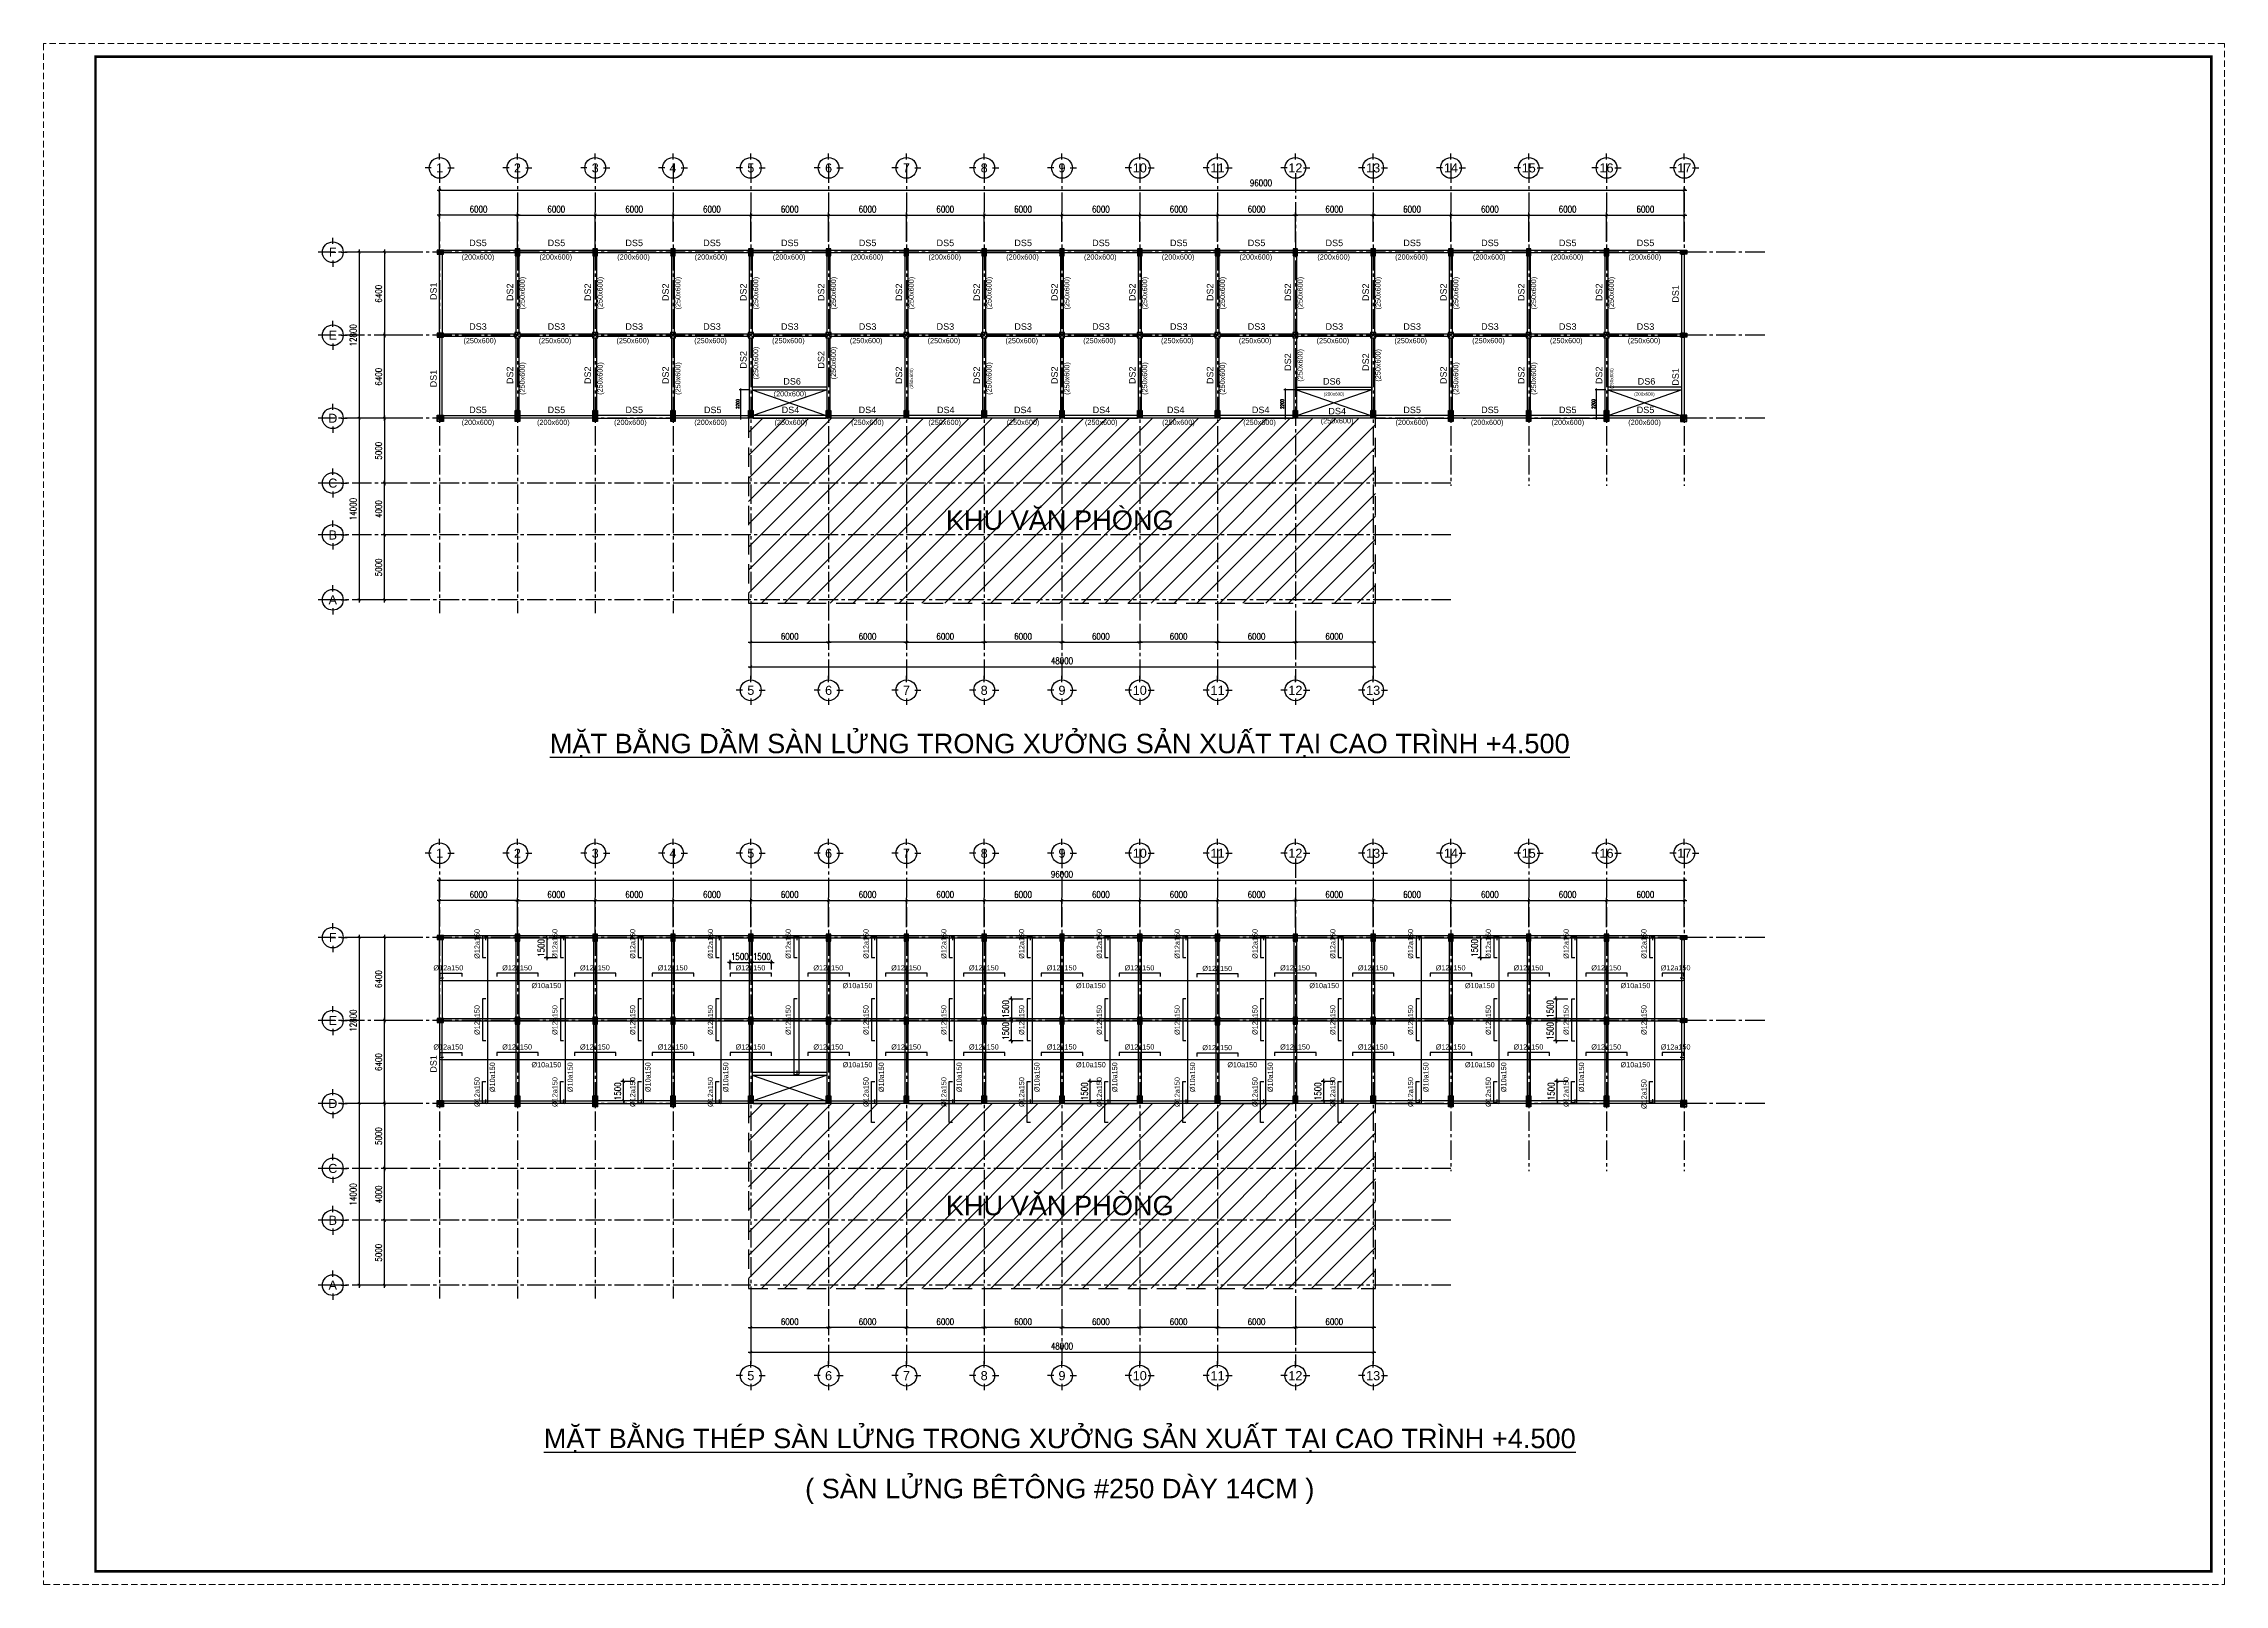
# Model space of a CAD drawing. Header units: inches. Extents: x 651127 to 1529722, y 768575 to 1021311.
# Drawn here: x 651127 to 819327, y 902511 to 1021311 of the extents above; entities that cross this region are included whole.
import ezdxf
from ezdxf.enums import TextEntityAlignment as Align

# ---------------------------------------------------------------- set-up
doc = ezdxf.new("R2010")
doc.units = ezdxf.units.IN
doc.header["$LTSCALE"] = 1000
doc.header["$MEASUREMENT"] = 0
for name, pattern in [('CENTER2', [1.125, 0.75, -0.125, 0.125, -0.125]), ('HIDDEN', [0.375, 0.25, -0.125]), ('HIDDEN2', [0.1875, 0.125, -0.0625])]:
    doc.linetypes.add(name, pattern=pattern)
doc.layers.get('DEFPOINTS').update_dxf_attribs({"color": 8, "lineweight": 9})
for name, color, linetype in [('DWGshare.com_1', 7, 'Continuous'), ('DWGshare.com_10', 7, 'Continuous'), ('DWGshare.com_11', 143, 'Continuous'), ('DWGshare.com_15', 1, 'Continuous'), ('DWGshare.com_25', 154, 'Continuous'), ('DWGshare.com_3', 7, 'Continuous'), ('DWGshare.com_4', 8, 'CENTER2'), ('DWGshare.com_5', 143, 'HIDDEN2'), ('DWGshare.com_6', 40, 'Continuous'), ('DWGshare.com_9', 8, 'Continuous')]:
    doc.layers.add(name, color=color, linetype=linetype)
doc.layers.add('DWGshare.com_23', color=147, linetype='Continuous', lineweight=0)
doc.styles.add('DWGshare.com_10', font='VHELVEN.TTF')
doc.styles.add('DWGshare.com_2', font='VHELVEB.TTF')
doc.styles.add('DWGshare.com_4', font='romans.shx', dxfattribs={"width": 0.8})
doc.styles.add('DWGshare.com_8', font='VHELVEB.TTF')
doc.dimstyles.new('DWGshare.com_1', dxfattribs={"dimscale": 100, "dimtxt": 2.5, "dimasz": 1, "dimexe": 1, "dimexo": 1.5, "dimgap": 1, "dimtad": 1, "dimdec": 0, "dimzin": 0, "dimdsep": 46, "dimtxsty": 'DWGshare.com_4', "dimblk": 'DWGshare.com_1', "dimcen": 1.5, "dimdle": 1, "dimclrd": 256, "dimclre": 256, "dimclrt": 7, "dimadec": 0, "dimazin": 0, "dimtfac": 1, "dimtdec": 0, "dimtix": 1, "dimtmove": 2, "dimatfit": 3, "dimfxl": 1, "dimtolj": 1, "dimtzin": 0, "dimarcsym": 0})
doc.dimstyles.new('DWGshare.com_5', dxfattribs={"dimscale": 200, "dimtxt": 2.5, "dimasz": 1, "dimexe": 1, "dimexo": 1.5, "dimgap": 1, "dimtad": 1, "dimdec": 0, "dimzin": 0, "dimdsep": 46, "dimtxsty": 'DWGshare.com_4', "dimblk": 'DWGshare.com_1', "dimcen": 1.5, "dimdle": 1, "dimclrd": 256, "dimclre": 256, "dimclrt": 7, "dimadec": 0, "dimazin": 0, "dimtfac": 1, "dimtdec": 0, "dimtix": 1, "dimtmove": 2, "dimatfit": 3, "dimfxl": 1, "dimtolj": 1, "dimtzin": 0, "dimarcsym": 0})
pattern_1 = [(135, (1273707.887, 1025367.33), (-26.5165043, -26.5165043), [])]
pattern_2 = [(135, (1273707.887, 972524.028), (-26.5165043, -26.5165043), [])]

msp = doc.modelspace()

# ---------------------------------------------------------------- texts
at = {"layer": 'DWGshare.com_10'}
for s, height, style, p in [('DS5', 500, 'DWGshare.com_8', (684627, 1005945.8)), ('DS5', 500, 'DWGshare.com_8', (690678.6, 1005945.8)), ('DS5', 500, 'DWGshare.com_8', (696678.6, 1005945.8)), ('DS5', 500, 'DWGshare.com_8', (702678.6, 1005945.8)), ('DS5', 500, 'DWGshare.com_8', (708678.6, 1005945.8)), ('DS5', 500, 'DWGshare.com_8', (714678.6, 1005945.8)), ('DS5', 500, 'DWGshare.com_8', (720678.6, 1005945.8)), ('DS5', 500, 'DWGshare.com_8', (726678.6, 1005945.8)), ('DS5', 500, 'DWGshare.com_8', (732678.6, 1005945.8)), ('DS5', 500, 'DWGshare.com_8', (738678.6, 1005945.8)), ('DS5', 500, 'DWGshare.com_8', (744678.6, 1005945.8)), ('DS5', 500, 'DWGshare.com_8', (750678.6, 1005945.8)), ('DS5', 500, 'DWGshare.com_8', (756678.6, 1005945.8)), ('DS5', 500, 'DWGshare.com_8', (762678.6, 1005945.8)), ('DS5', 500, 'DWGshare.com_8', (768678.6, 1005945.8)), ('DS5', 500, 'DWGshare.com_8', (774678.6, 1005945.8)), ('(200x600)', 400, 'DWGshare.com_8', (684627, 1004811.2)), ('(200x600)', 400, 'DWGshare.com_8', (690627, 1004811.2)), ('(200x600)', 400, 'DWGshare.com_8', (696627, 1004811.2)), ('(200x600)', 400, 'DWGshare.com_8', (702604.4, 1004811.2)), ('(200x600)', 400, 'DWGshare.com_8', (708627, 1004811.2)), ('(200x600)', 400, 'DWGshare.com_8', (714627, 1004811.2)), ('(200x600)', 400, 'DWGshare.com_8', (720627, 1004811.2)), ('(200x600)', 400, 'DWGshare.com_8', (726627, 1004811.2)), ('(200x600)', 400, 'DWGshare.com_8', (732627, 1004811.2)), ('(200x600)', 400, 'DWGshare.com_8', (738627, 1004811.2)), ('(200x600)', 400, 'DWGshare.com_8', (744627, 1004811.2)), ('(200x600)', 400, 'DWGshare.com_8', (750627, 1004811.2)), ('(200x600)', 400, 'DWGshare.com_8', (756627, 1004811.2)), ('(200x600)', 400, 'DWGshare.com_8', (762627, 1004811.2)), ('(200x600)', 400, 'DWGshare.com_8', (768627, 1004811.2)), ('(200x600)', 400, 'DWGshare.com_8', (774627, 1004811.2)), ('DS3', 500, 'DWGshare.com_8', (684627, 999495.8)), ('DS3', 500, 'DWGshare.com_8', (690678.6, 999495.8)), ('DS3', 500, 'DWGshare.com_8', (696678.6, 999495.8)), ('DS3', 500, 'DWGshare.com_8', (702678.6, 999495.8)), ('DS3', 500, 'DWGshare.com_8', (708678.6, 999495.8)), ('DS3', 500, 'DWGshare.com_8', (714678.6, 999495.8)), ('DS3', 500, 'DWGshare.com_8', (720678.6, 999495.8)), ('DS3', 500, 'DWGshare.com_8', (726678.6, 999495.8)), ('DS3', 500, 'DWGshare.com_8', (732678.6, 999495.8)), ('DS3', 500, 'DWGshare.com_8', (738678.6, 999495.8)), ('DS3', 500, 'DWGshare.com_8', (744678.6, 999495.8)), ('DS3', 500, 'DWGshare.com_8', (750678.6, 999495.8)), ('DS3', 500, 'DWGshare.com_8', (756678.6, 999495.8)), ('DS3', 500, 'DWGshare.com_8', (762678.6, 999495.8)), ('DS3', 500, 'DWGshare.com_8', (768678.6, 999495.8)), ('DS3', 500, 'DWGshare.com_8', (774678.6, 999495.8)), ('(250x600)', 400, 'DWGshare.com_8', (684765.4, 998362)), ('(250x600)', 400, 'DWGshare.com_8', (690568.7, 998362)), ('(250x600)', 400, 'DWGshare.com_8', (696568.7, 998362)), ('(250x600)', 400, 'DWGshare.com_8', (702568.7, 998362)), ('(250x600)', 400, 'DWGshare.com_8', (708568.7, 998362)), ('(250x600)', 400, 'DWGshare.com_8', (714568.7, 998362)), ('(250x600)', 400, 'DWGshare.com_8', (720568.7, 998362)), ('(250x600)', 400, 'DWGshare.com_8', (726568.7, 998362)), ('(250x600)', 400, 'DWGshare.com_8', (732568.7, 998362)), ('(250x600)', 400, 'DWGshare.com_8', (738568.7, 998362)), ('(250x600)', 400, 'DWGshare.com_8', (744568.7, 998362)), ('(250x600)', 400, 'DWGshare.com_8', (750568.7, 998362)), ('(250x600)', 400, 'DWGshare.com_8', (756568.7, 998362)), ('(250x600)', 400, 'DWGshare.com_8', (762568.7, 998362)), ('(250x600)', 400, 'DWGshare.com_8', (768568.7, 998362)), ('(250x600)', 400, 'DWGshare.com_8', (774568.7, 998362)), ('(200x600)', 400, 'DWGshare.com_8', (708695.4, 994262)), ('DS6', 500, 'DWGshare.com_8', (708856.5, 995270.8)), ('DS6', 500, 'DWGshare.com_8', (750484.7, 995270.8)), ('(200x600)', 250, 'DWGshare.com_8', (750645.8, 994262)), ('(200x600)', 250, 'DWGshare.com_8', (774595.4, 994262)), ('DS6', 500, 'DWGshare.com_8', (774756.5, 995270.8)), ('DS5', 500, 'DWGshare.com_8', (684627, 993070.8)), ('DS5', 500, 'DWGshare.com_8', (690678.6, 993070.8)), ('DS5', 500, 'DWGshare.com_8', (696681, 993070.8)), ('DS5', 500, 'DWGshare.com_8', (702735, 993070.8)), ('DS4', 500, 'DWGshare.com_10', (708729.6, 993070.8)), ('DS4', 500, 'DWGshare.com_10', (714664.9, 993070.8)), ('DS4', 500, 'DWGshare.com_10', (720712.4, 993070.8)), ('DS4', 500, 'DWGshare.com_10', (726644.1, 993070.8)), ('DS4', 500, 'DWGshare.com_10', (732717, 993070.8)), ('DS4', 500, 'DWGshare.com_10', (738444.6, 993070.8)), ('DS4', 500, 'DWGshare.com_10', (744996.8, 993070.8)), ('(250x600)', 400, 'DWGshare.com_8', (750887.8, 992178.6)), ('DS4', 500, 'DWGshare.com_10', (750898.7, 992975.4)), ('DS5', 500, 'DWGshare.com_8', (756681, 993070.8)), ('DS5', 500, 'DWGshare.com_8', (762681, 993070.8)), ('DS5', 500, 'DWGshare.com_8', (768681, 993070.8)), ('DS5', 500, 'DWGshare.com_8', (774681, 993070.8)), ('(200x600)', 400, 'DWGshare.com_8', (684627, 992062)), ('(200x600)', 400, 'DWGshare.com_8', (690441.9, 992062)), ('(200x600)', 400, 'DWGshare.com_8', (696382.4, 992062)), ('(200x600)', 400, 'DWGshare.com_8', (702573.9, 992062)), ('(250x600)', 400, 'DWGshare.com_8', (708760.4, 992062)), ('(250x600)', 400, 'DWGshare.com_8', (714676.5, 992062)), ('(250x600)', 400, 'DWGshare.com_8', (720624.3, 992062)), ('(250x600)', 400, 'DWGshare.com_8', (726665.4, 992062)), ('(250x600)', 400, 'DWGshare.com_8', (732702.1, 992062)), ('(250x600)', 400, 'DWGshare.com_8', (738654.1, 992062)), ('(250x600)', 400, 'DWGshare.com_8', (744911.4, 992062)), ('(200x600)', 400, 'DWGshare.com_8', (756654.1, 992062)), ('(200x600)', 400, 'DWGshare.com_8', (762466.6, 992062)), ('(200x600)', 400, 'DWGshare.com_8', (768690.6, 992062)), ('(200x600)', 400, 'DWGshare.com_8', (774605.9, 992062)), ('KHU VAÊN PHOØNG', 1500, 'DWGshare.com_2', (729498.5, 984752.4)), ('%%UMAËT BAÈNG DAÀM SAØN LÖÛNG TRONG XÖÔÛNG SAÛN XUAÁT TAÏI CAO TRÌNH +4.500', 1500, 'DWGshare.com_2', (729498.5, 967407.2)), ('Þ12a150', 400, 'DWGshare.com_8', (682342, 950052.4)), ('Þ12a150', 400, 'DWGshare.com_8', (687647.5, 950052.4)), ('Þ10a150', 400, 'DWGshare.com_8', (689902.5, 948683.5)), ('Þ12a150', 400, 'DWGshare.com_8', (693647.5, 950052.4)), ('Þ12a150', 400, 'DWGshare.com_8', (699647.5, 950052.4)), ('Þ12a150', 400, 'DWGshare.com_8', (705647.5, 950052.4)), ('Þ12a150', 400, 'DWGshare.com_8', (711647.5, 950052.4)), ('Þ10a150', 400, 'DWGshare.com_8', (713902.5, 948683.5)), ('Þ12a150', 400, 'DWGshare.com_8', (717647.5, 950052.4)), ('Þ12a150', 400, 'DWGshare.com_8', (723647.5, 950052.4)), ('Þ12a150', 400, 'DWGshare.com_8', (729647.5, 950052.4)), ('Þ10a150', 400, 'DWGshare.com_8', (731902.5, 948683.5)), ('Þ12a150', 400, 'DWGshare.com_8', (735647.5, 950052.4)), ('Þ12a150', 400, 'DWGshare.com_8', (741647.5, 950002.5)), ('Þ12a150', 400, 'DWGshare.com_8', (747647.5, 950052.4)), ('Þ10a150', 400, 'DWGshare.com_8', (749902.5, 948683.5)), ('Þ12a150', 400, 'DWGshare.com_8', (753647.5, 950052.4)), ('Þ12a150', 400, 'DWGshare.com_8', (759647.5, 950052.4)), ('Þ10a150', 400, 'DWGshare.com_8', (761902.5, 948683.5)), ('Þ12a150', 400, 'DWGshare.com_8', (765647.5, 950052.4)), ('Þ12a150', 400, 'DWGshare.com_8', (771647.5, 950052.4)), ('Þ10a150', 400, 'DWGshare.com_8', (773902.5, 948683.5)), ('Þ12a150', 400, 'DWGshare.com_8', (776999.2, 950052.4)), ('Þ12a150', 400, 'DWGshare.com_8', (682342, 943951.2)), ('Þ12a150', 400, 'DWGshare.com_8', (687647.5, 943951.2)), ('Þ12a150', 400, 'DWGshare.com_8', (693647.5, 943951.2)), ('Þ12a150', 400, 'DWGshare.com_8', (699647.5, 943951.2)), ('Þ12a150', 400, 'DWGshare.com_8', (705647.5, 943951.2)), ('Þ12a150', 400, 'DWGshare.com_8', (711647.5, 943951.2)), ('Þ12a150', 400, 'DWGshare.com_8', (717647.5, 943951.2)), ('Þ12a150', 400, 'DWGshare.com_8', (723647.5, 943951.2)), ('Þ12a150', 400, 'DWGshare.com_8', (729647.5, 943951.2)), ('Þ12a150', 400, 'DWGshare.com_8', (735647.5, 943951.2)), ('Þ12a150', 400, 'DWGshare.com_8', (741647.5, 943901.4)), ('Þ12a150', 400, 'DWGshare.com_8', (747647.5, 943951.2)), ('Þ12a150', 400, 'DWGshare.com_8', (753647.5, 943951.2)), ('Þ12a150', 400, 'DWGshare.com_8', (759647.5, 943951.2)), ('Þ12a150', 400, 'DWGshare.com_8', (765647.5, 943951.2)), ('Þ12a150', 400, 'DWGshare.com_8', (771647.5, 943951.2)), ('Þ12a150', 400, 'DWGshare.com_8', (776999.2, 943951.2)), ('Þ10a150', 400, 'DWGshare.com_8', (689902.5, 942582.4)), ('Þ10a150', 400, 'DWGshare.com_8', (713902.5, 942582.4)), ('Þ10a150', 400, 'DWGshare.com_8', (731902.5, 942582.4)), ('Þ10a150', 400, 'DWGshare.com_8', (743577.7, 942582.4)), ('Þ10a150', 400, 'DWGshare.com_8', (761902.5, 942582.4)), ('Þ10a150', 400, 'DWGshare.com_8', (773902.5, 942582.4)), ('KHU VAÊN PHOØNG', 1500, 'DWGshare.com_2', (729498.5, 931909.1)), ('%%UMAËT BAÈNG THEÙP SAØN LÖÛNG TRONG XÖÔÛNG SAÛN XUAÁT TAÏI CAO TRÌNH +4.500', 1500, 'DWGshare.com_2', (729498.5, 913824)), ('( SAØN LÖÛNG BEÂTOÂNG #250 DAØY 14CM )', 1500, 'DWGshare.com_2', (729498.5, 909899.6))]:
    msp.add_text(s, height=height, dxfattribs=dict(at, style=style)).set_placement(p, align=Align.MIDDLE)
at = {"layer": 'DWGshare.com_10', "style": 'DWGshare.com_8'}
for s, height, p in [('DS1', 500, (681193.7, 1002217)), ('DS2', 500, (687093.7, 1002139.9)), ('(250x600)', 400, (688091.6, 1002072.4)), ('DS2', 500, (693093.7, 1002139.9)), ('(250x600)', 400, (694091.6, 1002072.4)), ('DS2', 500, (699093.7, 1002139.9)), ('(250x600)', 400, (700091.6, 1002072.4)), ('DS2', 500, (705093.7, 1002139.9)), ('(250x600)', 400, (706091.6, 1002072.4)), ('DS2', 500, (711093.7, 1002139.9)), ('(250x600)', 400, (712091.6, 1002072.4)), ('DS2', 500, (717093.7, 1002139.9)), ('(250x600)', 400, (718091.6, 1002072.4)), ('DS2', 500, (723093.7, 1002139.9)), ('(250x600)', 400, (724091.6, 1002072.4)), ('DS2', 500, (729093.7, 1002139.9)), ('(250x600)', 400, (730091.6, 1002072.4)), ('DS2', 500, (735093.7, 1002139.9)), ('(250x600)', 400, (736091.6, 1002072.4)), ('DS2', 500, (741093.7, 1002139.9)), ('(250x600)', 400, (742091.6, 1002072.4)), ('DS2', 500, (747093.7, 1002139.9)), ('(250x600)', 400, (748091.6, 1002072.4)), ('DS2', 500, (753093.7, 1002139.9)), ('(250x600)', 400, (754091.6, 1002072.4)), ('DS2', 500, (759093.7, 1002139.9)), ('(250x600)', 400, (760091.6, 1002072.4)), ('DS2', 500, (765093.7, 1002139.9)), ('(250x600)', 400, (766091.6, 1002072.4)), ('DS2', 500, (771093.7, 1002139.9)), ('(250x600)', 400, (772091.6, 1002072.4)), ('DS1', 500, (776993.7, 1002014.9)), ('DS2', 500, (705093.7, 996930.6)), ('(250x600)', 400, (706091.6, 996681.6)), ('DS2', 500, (711093.7, 996930.6)), ('(250x600)', 400, (712091.6, 996681.6)), ('(250x600)', 400, (748091.6, 996505.4)), ('(250x600)', 400, (754091.6, 996505.4)), ('DS1', 500, (681193.7, 995484.9)), ('DS2', 500, (687093.7, 995739.9)), ('(250x600)', 400, (688091.6, 995490.9)), ('DS2', 500, (693093.7, 995739.9)), ('(250x600)', 400, (694091.6, 995490.9)), ('DS2', 500, (699093.7, 995739.9)), ('(250x600)', 400, (700091.6, 995490.9)), ('DS2', 500, (717093.7, 995739.9)), ('(250x600)', 250, (718091.6, 995490.9)), ('DS2', 500, (723093.7, 995739.9)), ('(250x600)', 400, (724091.6, 995490.9)), ('DS2', 500, (729093.7, 995739.9)), ('(250x600)', 400, (730091.6, 995490.9)), ('DS2', 500, (735093.7, 995739.9)), ('(250x600)', 400, (736091.6, 995490.9)), ('DS2', 500, (741093.7, 995739.9)), ('(250x600)', 400, (742091.6, 995490.9)), ('DS2', 500, (747093.7, 996754.4)), ('DS2', 500, (753093.7, 996754.4)), ('DS2', 500, (759093.7, 995739.9)), ('(250x600)', 400, (760091.6, 995490.9)), ('DS2', 500, (765093.7, 995739.9)), ('(250x600)', 400, (766091.6, 995490.9)), ('DS2', 500, (771093.7, 995739.9)), ('(250x600)', 250, (772091.6, 995490.9)), ('DS1', 500, (776993.7, 995614.9)), ('Þ12a150', 400, (684556.6, 951895.8)), ('Þ12a150', 400, (690556.6, 951895.8)), ('Þ12a150', 400, (696556.6, 951895.8)), ('Þ12a150', 400, (702556.6, 951895.8)), ('Þ12a150', 400, (708556.6, 951895.8)), ('Þ12a150', 400, (714556.6, 951895.8)), ('Þ12a150', 400, (720556.6, 951895.8)), ('Þ12a150', 400, (726556.6, 951895.8)), ('Þ12a150', 400, (732556.6, 951895.8)), ('Þ12a150', 400, (738556.6, 951895.8)), ('Þ12a150', 400, (744556.6, 951895.8)), ('Þ12a150', 400, (750556.6, 951895.8)), ('Þ12a150', 400, (756556.6, 951895.8)), ('Þ12a150', 400, (762556.6, 951895.8)), ('Þ12a150', 400, (768556.6, 951895.8)), ('Þ12a150', 400, (774556.6, 951895.8)), ('Þ12a150', 400, (684556.6, 946024.2)), ('Þ12a150', 400, (690556.6, 946024.2)), ('Þ12a150', 400, (696556.6, 946024.2)), ('Þ12a150', 400, (702556.6, 946024.2)), ('Þ12a150', 400, (708556.6, 946024.2)), ('Þ12a150', 400, (714556.6, 946024.2)), ('Þ12a150', 400, (720556.6, 946024.2)), ('Þ12a150', 400, (726556.6, 946024.2)), ('Þ12a150', 400, (732556.6, 946024.2)), ('Þ12a150', 400, (738556.6, 946024.2)), ('Þ12a150', 400, (744556.6, 946024.2)), ('Þ12a150', 400, (750556.6, 946024.2)), ('Þ12a150', 400, (756556.6, 946024.2)), ('Þ12a150', 400, (762556.6, 946024.2)), ('Þ12a150', 400, (768556.6, 946024.2)), ('Þ12a150', 400, (774556.6, 946024.2)), ('DS1', 500, (681193.7, 942641.5)), ('Þ10a150', 400, (685738.5, 941617.4)), ('Þ10a150', 400, (691738.5, 941617.4)), ('Þ10a150', 400, (697738.5, 941617.4)), ('Þ10a150', 400, (703738.5, 941617.4)), ('Þ10a150', 400, (715738.5, 941617.4)), ('Þ10a150', 400, (721738.5, 941617.4)), ('Þ10a150', 400, (727738.5, 941617.4)), ('Þ10a150', 400, (733738.5, 941617.4)), ('Þ10a150', 400, (739738.5, 941617.4)), ('Þ10a150', 400, (745738.5, 941617.4)), ('Þ10a150', 400, (757738.5, 941617.4)), ('Þ10a150', 400, (763738.5, 941617.4)), ('Þ10a150', 400, (769738.5, 941617.4)), ('Þ12a150', 400, (684556.6, 940471.7)), ('Þ12a150', 400, (690556.6, 940471.7)), ('Þ12a150', 400, (696556.6, 940471.7)), ('Þ12a150', 400, (702556.6, 940471.7)), ('Þ12a150', 400, (714556.6, 940471.7)), ('Þ12a150', 400, (720556.6, 940471.7)), ('Þ12a150', 400, (726556.6, 940471.7)), ('Þ12a150', 400, (732556.6, 940471.7)), ('Þ12a150', 400, (738556.6, 940471.7)), ('Þ12a150', 400, (744556.6, 940471.7)), ('Þ12a150', 400, (750556.6, 940471.7)), ('Þ12a150', 400, (756556.6, 940471.7)), ('Þ12a150', 400, (762556.6, 940471.7)), ('Þ12a150', 400, (768556.6, 940471.7)), ('Þ12a150', 400, (774556.6, 940314))]:
    msp.add_text(s, height=height, rotation=90, dxfattribs=at).set_placement(p, align=Align.MIDDLE)

# ---------------------------------------------------------------- blocks, each defined once
blk = doc.blocks.new('DWGshare.com_1')
at = {"color": 0, "linetype": 'ByBlock', "const_width": 0.3}
blk.add_lwpolyline([(-0.5, -0.5), (0.5, 0.5)], dxfattribs=at)
blk = doc.blocks.new('*D144')
at = {"layer": 'DEFPOINTS', "color": 0, "transparency": 16777216}
for p in [(777671, 1010012), (777671, 1006028), (681671, 1004509)]:
    blk.add_point(p, dxfattribs=at)
at = {"layer": 'DWGshare.com_23', "lineweight": -2, "transparency": 16777216}
for p, q in [((681471, 1010012), (777871, 1010012)), ((681671, 1004809), (681671, 1010212)), ((777671, 1006328), (777671, 1010212))]:
    blk.add_line(p, q, dxfattribs=at)
at = {"layer": 'DWGshare.com_23', "lineweight": -2, "transparency": 16777216, "xscale": 200, "yscale": 200, "zscale": 200, "rotation": 180}
blk.add_blockref('DWGshare.com_1', (681671, 1010012), dxfattribs=at)
at = {"layer": 'DWGshare.com_23', "lineweight": -2, "transparency": 16777216, "xscale": 200, "yscale": 200, "zscale": 200}
blk.add_blockref('DWGshare.com_1', (777671, 1010012), dxfattribs=at)
at = {"layer": 'DWGshare.com_23', "color": 7, "transparency": 16777216, "insert": (745016, 1010570), "char_height": 500, "attachment_point": 5, "style": 'DWGshare.com_4'}
blk.add_mtext('\\A1;96000', dxfattribs=at)
blk = doc.blocks.new('*D145')
at = {"layer": 'DEFPOINTS', "color": 0, "transparency": 16777216}
for p in [(693671, 1008093), (687671, 1005000), (693671, 1005000)]:
    blk.add_point(p, dxfattribs=at)
at = {"layer": 'DWGshare.com_23', "lineweight": -2, "transparency": 16777216}
for p, q in [((687471, 1008093), (693871, 1008093)), ((687671, 1005300), (687671, 1008293)), ((693671, 1005300), (693671, 1008293))]:
    blk.add_line(p, q, dxfattribs=at)
at = {"layer": 'DWGshare.com_23', "lineweight": -2, "transparency": 16777216, "xscale": 200, "yscale": 200, "zscale": 200, "rotation": 180}
blk.add_blockref('DWGshare.com_1', (687671, 1008093), dxfattribs=at)
at = {"layer": 'DWGshare.com_23', "lineweight": -2, "transparency": 16777216, "xscale": 200, "yscale": 200, "zscale": 200}
blk.add_blockref('DWGshare.com_1', (693671, 1008093), dxfattribs=at)
at = {"layer": 'DWGshare.com_23', "color": 7, "transparency": 16777216, "insert": (690671, 1008543), "char_height": 500, "attachment_point": 5, "style": 'DWGshare.com_4'}
blk.add_mtext('\\A1;6000', dxfattribs=at)
blk = doc.blocks.new('*D146')
at = {"layer": 'DEFPOINTS', "color": 0, "transparency": 16777216}
for p in [(699671, 1008093), (693671, 1005000), (699671, 1005728)]:
    blk.add_point(p, dxfattribs=at)
at = {"layer": 'DWGshare.com_23', "lineweight": -2, "transparency": 16777216}
for p, q in [((693471, 1008093), (699871, 1008093)), ((693671, 1005300), (693671, 1008293)), ((699671, 1006028), (699671, 1008293))]:
    blk.add_line(p, q, dxfattribs=at)
at = {"layer": 'DWGshare.com_23', "lineweight": -2, "transparency": 16777216, "xscale": 200, "yscale": 200, "zscale": 200, "rotation": 180}
blk.add_blockref('DWGshare.com_1', (693671, 1008093), dxfattribs=at)
at = {"layer": 'DWGshare.com_23', "lineweight": -2, "transparency": 16777216, "xscale": 200, "yscale": 200, "zscale": 200}
blk.add_blockref('DWGshare.com_1', (699671, 1008093), dxfattribs=at)
at = {"layer": 'DWGshare.com_23', "color": 7, "transparency": 16777216, "insert": (696671, 1008543), "char_height": 500, "attachment_point": 5, "style": 'DWGshare.com_4'}
blk.add_mtext('\\A1;6000', dxfattribs=at)
blk = doc.blocks.new('*D147')
at = {"layer": 'DEFPOINTS', "color": 0, "transparency": 16777216}
for p in [(705671, 1008093), (699671, 1005728), (705671, 1005728)]:
    blk.add_point(p, dxfattribs=at)
at = {"layer": 'DWGshare.com_23', "lineweight": -2, "transparency": 16777216}
for p, q in [((699471, 1008093), (705871, 1008093)), ((699671, 1006028), (699671, 1008293)), ((705671, 1006028), (705671, 1008293))]:
    blk.add_line(p, q, dxfattribs=at)
at = {"layer": 'DWGshare.com_23', "lineweight": -2, "transparency": 16777216, "xscale": 200, "yscale": 200, "zscale": 200, "rotation": 180}
blk.add_blockref('DWGshare.com_1', (699671, 1008093), dxfattribs=at)
at = {"layer": 'DWGshare.com_23', "lineweight": -2, "transparency": 16777216, "xscale": 200, "yscale": 200, "zscale": 200}
blk.add_blockref('DWGshare.com_1', (705671, 1008093), dxfattribs=at)
at = {"layer": 'DWGshare.com_23', "color": 7, "transparency": 16777216, "insert": (702671, 1008543), "char_height": 500, "attachment_point": 5, "style": 'DWGshare.com_4'}
blk.add_mtext('\\A1;6000', dxfattribs=at)
blk = doc.blocks.new('*D148')
at = {"layer": 'DEFPOINTS', "color": 0, "transparency": 16777216}
for p in [(711671, 1008093), (705671, 1005728), (711671, 1005728)]:
    blk.add_point(p, dxfattribs=at)
at = {"layer": 'DWGshare.com_23', "lineweight": -2, "transparency": 16777216}
for p, q in [((705471, 1008093), (711871, 1008093)), ((705671, 1006028), (705671, 1008293)), ((711671, 1006028), (711671, 1008293))]:
    blk.add_line(p, q, dxfattribs=at)
at = {"layer": 'DWGshare.com_23', "lineweight": -2, "transparency": 16777216, "xscale": 200, "yscale": 200, "zscale": 200, "rotation": 180}
blk.add_blockref('DWGshare.com_1', (705671, 1008093), dxfattribs=at)
at = {"layer": 'DWGshare.com_23', "lineweight": -2, "transparency": 16777216, "xscale": 200, "yscale": 200, "zscale": 200}
blk.add_blockref('DWGshare.com_1', (711671, 1008093), dxfattribs=at)
at = {"layer": 'DWGshare.com_23', "color": 7, "transparency": 16777216, "insert": (708671, 1008543), "char_height": 500, "attachment_point": 5, "style": 'DWGshare.com_4'}
blk.add_mtext('\\A1;6000', dxfattribs=at)
blk = doc.blocks.new('*D149')
at = {"layer": 'DEFPOINTS', "color": 0, "transparency": 16777216}
for p in [(717671, 1008093), (711671, 1005728), (717671, 1005728)]:
    blk.add_point(p, dxfattribs=at)
at = {"layer": 'DWGshare.com_23', "lineweight": -2, "transparency": 16777216}
for p, q in [((711471, 1008093), (717871, 1008093)), ((711671, 1006028), (711671, 1008293)), ((717671, 1006028), (717671, 1008293))]:
    blk.add_line(p, q, dxfattribs=at)
at = {"layer": 'DWGshare.com_23', "lineweight": -2, "transparency": 16777216, "xscale": 200, "yscale": 200, "zscale": 200, "rotation": 180}
blk.add_blockref('DWGshare.com_1', (711671, 1008093), dxfattribs=at)
at = {"layer": 'DWGshare.com_23', "lineweight": -2, "transparency": 16777216, "xscale": 200, "yscale": 200, "zscale": 200}
blk.add_blockref('DWGshare.com_1', (717671, 1008093), dxfattribs=at)
at = {"layer": 'DWGshare.com_23', "color": 7, "transparency": 16777216, "insert": (714671, 1008543), "char_height": 500, "attachment_point": 5, "style": 'DWGshare.com_4'}
blk.add_mtext('\\A1;6000', dxfattribs=at)
blk = doc.blocks.new('*D150')
at = {"layer": 'DEFPOINTS', "color": 0, "transparency": 16777216}
for p in [(723671, 1008093), (717671, 1005728), (723671, 1005728)]:
    blk.add_point(p, dxfattribs=at)
at = {"layer": 'DWGshare.com_23', "lineweight": -2, "transparency": 16777216}
for p, q in [((717471, 1008093), (723871, 1008093)), ((717671, 1006028), (717671, 1008293)), ((723671, 1006028), (723671, 1008293))]:
    blk.add_line(p, q, dxfattribs=at)
at = {"layer": 'DWGshare.com_23', "lineweight": -2, "transparency": 16777216, "xscale": 200, "yscale": 200, "zscale": 200, "rotation": 180}
blk.add_blockref('DWGshare.com_1', (717671, 1008093), dxfattribs=at)
at = {"layer": 'DWGshare.com_23', "lineweight": -2, "transparency": 16777216, "xscale": 200, "yscale": 200, "zscale": 200}
blk.add_blockref('DWGshare.com_1', (723671, 1008093), dxfattribs=at)
at = {"layer": 'DWGshare.com_23', "color": 7, "transparency": 16777216, "insert": (720671, 1008543), "char_height": 500, "attachment_point": 5, "style": 'DWGshare.com_4'}
blk.add_mtext('\\A1;6000', dxfattribs=at)
blk = doc.blocks.new('*D151')
at = {"layer": 'DEFPOINTS', "color": 0, "transparency": 16777216}
for p in [(729671, 1008093), (723671, 1005728), (729671, 1005728)]:
    blk.add_point(p, dxfattribs=at)
at = {"layer": 'DWGshare.com_23', "lineweight": -2, "transparency": 16777216}
for p, q in [((723471, 1008093), (729871, 1008093)), ((723671, 1006028), (723671, 1008293)), ((729671, 1006028), (729671, 1008293))]:
    blk.add_line(p, q, dxfattribs=at)
at = {"layer": 'DWGshare.com_23', "lineweight": -2, "transparency": 16777216, "xscale": 200, "yscale": 200, "zscale": 200, "rotation": 180}
blk.add_blockref('DWGshare.com_1', (723671, 1008093), dxfattribs=at)
at = {"layer": 'DWGshare.com_23', "lineweight": -2, "transparency": 16777216, "xscale": 200, "yscale": 200, "zscale": 200}
blk.add_blockref('DWGshare.com_1', (729671, 1008093), dxfattribs=at)
at = {"layer": 'DWGshare.com_23', "color": 7, "transparency": 16777216, "insert": (726671, 1008543), "char_height": 500, "attachment_point": 5, "style": 'DWGshare.com_4'}
blk.add_mtext('\\A1;6000', dxfattribs=at)
blk = doc.blocks.new('*D152')
at = {"layer": 'DEFPOINTS', "color": 0, "transparency": 16777216}
for p in [(735671, 1008093), (729671, 1005728), (735671, 1005728)]:
    blk.add_point(p, dxfattribs=at)
at = {"layer": 'DWGshare.com_23', "lineweight": -2, "transparency": 16777216}
for p, q in [((729471, 1008093), (735871, 1008093)), ((729671, 1006028), (729671, 1008293)), ((735671, 1006028), (735671, 1008293))]:
    blk.add_line(p, q, dxfattribs=at)
at = {"layer": 'DWGshare.com_23', "lineweight": -2, "transparency": 16777216, "xscale": 200, "yscale": 200, "zscale": 200, "rotation": 180}
blk.add_blockref('DWGshare.com_1', (729671, 1008093), dxfattribs=at)
at = {"layer": 'DWGshare.com_23', "lineweight": -2, "transparency": 16777216, "xscale": 200, "yscale": 200, "zscale": 200}
blk.add_blockref('DWGshare.com_1', (735671, 1008093), dxfattribs=at)
at = {"layer": 'DWGshare.com_23', "color": 7, "transparency": 16777216, "insert": (732671, 1008543), "char_height": 500, "attachment_point": 5, "style": 'DWGshare.com_4'}
blk.add_mtext('\\A1;6000', dxfattribs=at)
blk = doc.blocks.new('*D153')
at = {"layer": 'DEFPOINTS', "color": 0, "transparency": 16777216}
for p in [(741671, 1008093), (741671, 1006438), (735671, 1005728)]:
    blk.add_point(p, dxfattribs=at)
at = {"layer": 'DWGshare.com_23', "lineweight": -2, "transparency": 16777216}
for p, q in [((735471, 1008093), (741871, 1008093)), ((735671, 1006028), (735671, 1008293)), ((741671, 1006738), (741671, 1008293))]:
    blk.add_line(p, q, dxfattribs=at)
at = {"layer": 'DWGshare.com_23', "lineweight": -2, "transparency": 16777216, "xscale": 200, "yscale": 200, "zscale": 200, "rotation": 180}
blk.add_blockref('DWGshare.com_1', (735671, 1008093), dxfattribs=at)
at = {"layer": 'DWGshare.com_23', "lineweight": -2, "transparency": 16777216, "xscale": 200, "yscale": 200, "zscale": 200}
blk.add_blockref('DWGshare.com_1', (741671, 1008093), dxfattribs=at)
at = {"layer": 'DWGshare.com_23', "color": 7, "transparency": 16777216, "insert": (738671, 1008543), "char_height": 500, "attachment_point": 5, "style": 'DWGshare.com_4'}
blk.add_mtext('\\A1;6000', dxfattribs=at)
blk = doc.blocks.new('*D154')
at = {"layer": 'DEFPOINTS', "color": 0, "transparency": 16777216}
for p in [(759671, 1008093), (753671, 1005728), (759671, 1005728)]:
    blk.add_point(p, dxfattribs=at)
at = {"layer": 'DWGshare.com_23', "lineweight": -2, "transparency": 16777216}
for p, q in [((753471, 1008093), (759871, 1008093)), ((753671, 1006028), (753671, 1008293)), ((759671, 1006028), (759671, 1008293))]:
    blk.add_line(p, q, dxfattribs=at)
at = {"layer": 'DWGshare.com_23', "lineweight": -2, "transparency": 16777216, "xscale": 200, "yscale": 200, "zscale": 200, "rotation": 180}
blk.add_blockref('DWGshare.com_1', (753671, 1008093), dxfattribs=at)
at = {"layer": 'DWGshare.com_23', "lineweight": -2, "transparency": 16777216, "xscale": 200, "yscale": 200, "zscale": 200}
blk.add_blockref('DWGshare.com_1', (759671, 1008093), dxfattribs=at)
at = {"layer": 'DWGshare.com_23', "color": 7, "transparency": 16777216, "insert": (756671, 1008543), "char_height": 500, "attachment_point": 5, "style": 'DWGshare.com_4'}
blk.add_mtext('\\A1;6000', dxfattribs=at)
blk = doc.blocks.new('*D155')
at = {"layer": 'DEFPOINTS', "color": 0, "transparency": 16777216}
for p in [(765671, 1008093), (759671, 1005728), (765671, 1005728)]:
    blk.add_point(p, dxfattribs=at)
at = {"layer": 'DWGshare.com_23', "lineweight": -2, "transparency": 16777216}
for p, q in [((759471, 1008093), (765871, 1008093)), ((759671, 1006028), (759671, 1008293)), ((765671, 1006028), (765671, 1008293))]:
    blk.add_line(p, q, dxfattribs=at)
at = {"layer": 'DWGshare.com_23', "lineweight": -2, "transparency": 16777216, "xscale": 200, "yscale": 200, "zscale": 200, "rotation": 180}
blk.add_blockref('DWGshare.com_1', (759671, 1008093), dxfattribs=at)
at = {"layer": 'DWGshare.com_23', "lineweight": -2, "transparency": 16777216, "xscale": 200, "yscale": 200, "zscale": 200}
blk.add_blockref('DWGshare.com_1', (765671, 1008093), dxfattribs=at)
at = {"layer": 'DWGshare.com_23', "color": 7, "transparency": 16777216, "insert": (762671, 1008543), "char_height": 500, "attachment_point": 5, "style": 'DWGshare.com_4'}
blk.add_mtext('\\A1;6000', dxfattribs=at)
blk = doc.blocks.new('*D156')
at = {"layer": 'DEFPOINTS', "color": 0, "transparency": 16777216}
for p in [(771671, 1008093), (765671, 1005728), (771671, 1005728)]:
    blk.add_point(p, dxfattribs=at)
at = {"layer": 'DWGshare.com_23', "lineweight": -2, "transparency": 16777216}
for p, q in [((765471, 1008093), (771871, 1008093)), ((765671, 1006028), (765671, 1008293)), ((771671, 1006028), (771671, 1008293))]:
    blk.add_line(p, q, dxfattribs=at)
at = {"layer": 'DWGshare.com_23', "lineweight": -2, "transparency": 16777216, "xscale": 200, "yscale": 200, "zscale": 200, "rotation": 180}
blk.add_blockref('DWGshare.com_1', (765671, 1008093), dxfattribs=at)
at = {"layer": 'DWGshare.com_23', "lineweight": -2, "transparency": 16777216, "xscale": 200, "yscale": 200, "zscale": 200}
blk.add_blockref('DWGshare.com_1', (771671, 1008093), dxfattribs=at)
at = {"layer": 'DWGshare.com_23', "color": 7, "transparency": 16777216, "insert": (768671, 1008543), "char_height": 500, "attachment_point": 5, "style": 'DWGshare.com_4'}
blk.add_mtext('\\A1;6000', dxfattribs=at)
blk = doc.blocks.new('*D157')
at = {"layer": 'DEFPOINTS', "color": 0, "transparency": 16777216}
for p in [(777671, 1008093), (771671, 1005728), (777671, 1005728)]:
    blk.add_point(p, dxfattribs=at)
at = {"layer": 'DWGshare.com_23', "lineweight": -2, "transparency": 16777216}
for p, q in [((771471, 1008093), (777871, 1008093)), ((771671, 1006028), (771671, 1008293)), ((777671, 1006028), (777671, 1008293))]:
    blk.add_line(p, q, dxfattribs=at)
at = {"layer": 'DWGshare.com_23', "lineweight": -2, "transparency": 16777216, "xscale": 200, "yscale": 200, "zscale": 200, "rotation": 180}
blk.add_blockref('DWGshare.com_1', (771671, 1008093), dxfattribs=at)
at = {"layer": 'DWGshare.com_23', "lineweight": -2, "transparency": 16777216, "xscale": 200, "yscale": 200, "zscale": 200}
blk.add_blockref('DWGshare.com_1', (777671, 1008093), dxfattribs=at)
at = {"layer": 'DWGshare.com_23', "color": 7, "transparency": 16777216, "insert": (774671, 1008543), "char_height": 500, "attachment_point": 5, "style": 'DWGshare.com_4'}
blk.add_mtext('\\A1;6000', dxfattribs=at)
blk = doc.blocks.new('*D158')
at = {"layer": 'DEFPOINTS', "color": 0, "transparency": 16777216}
for p in [(681671, 1008093), (681671, 1005000), (687671, 1005000)]:
    blk.add_point(p, dxfattribs=at)
at = {"layer": 'DWGshare.com_23', "lineweight": -2, "transparency": 16777216}
for p, q in [((687871, 1008093), (681471, 1008093)), ((681671, 1005300), (681671, 1008293)), ((687671, 1005300), (687671, 1008293))]:
    blk.add_line(p, q, dxfattribs=at)
at = {"layer": 'DWGshare.com_23', "lineweight": -2, "transparency": 16777216, "xscale": 200, "yscale": 200, "zscale": 200, "rotation": 180}
blk.add_blockref('DWGshare.com_1', (681671, 1008093), dxfattribs=at)
at = {"layer": 'DWGshare.com_23', "lineweight": -2, "transparency": 16777216, "xscale": 200, "yscale": 200, "zscale": 200}
blk.add_blockref('DWGshare.com_1', (687671, 1008093), dxfattribs=at)
at = {"layer": 'DWGshare.com_23', "color": 7, "transparency": 16777216, "insert": (684671, 1008543), "char_height": 500, "attachment_point": 5, "style": 'DWGshare.com_4'}
blk.add_mtext('\\A1;6000', dxfattribs=at)
blk = doc.blocks.new('*D159')
at = {"layer": 'DEFPOINTS', "color": 0, "transparency": 16777216}
for p in [(747671, 1008093), (741671, 1005728), (747671, 1005700)]:
    blk.add_point(p, dxfattribs=at)
at = {"layer": 'DWGshare.com_23', "lineweight": -2, "transparency": 16777216}
for p, q in [((741471, 1008093), (747871, 1008093)), ((741671, 1006028), (741671, 1008293)), ((747671, 1006000), (747671, 1008293))]:
    blk.add_line(p, q, dxfattribs=at)
at = {"layer": 'DWGshare.com_23', "lineweight": -2, "transparency": 16777216, "xscale": 200, "yscale": 200, "zscale": 200, "rotation": 180}
blk.add_blockref('DWGshare.com_1', (741671, 1008093), dxfattribs=at)
at = {"layer": 'DWGshare.com_23', "lineweight": -2, "transparency": 16777216, "xscale": 200, "yscale": 200, "zscale": 200}
blk.add_blockref('DWGshare.com_1', (747671, 1008093), dxfattribs=at)
at = {"layer": 'DWGshare.com_23', "color": 7, "transparency": 16777216, "insert": (744671, 1008543), "char_height": 500, "attachment_point": 5, "style": 'DWGshare.com_4'}
blk.add_mtext('\\A1;6000', dxfattribs=at)
blk = doc.blocks.new('*D160')
at = {"layer": 'DEFPOINTS', "color": 0, "transparency": 16777216}
for p in [(747671, 1008093), (747671, 1005728), (753671, 1005728)]:
    blk.add_point(p, dxfattribs=at)
at = {"layer": 'DWGshare.com_23', "lineweight": -2, "transparency": 16777216}
for p, q in [((753871, 1008093), (747471, 1008093)), ((747671, 1006028), (747671, 1008293)), ((753671, 1006028), (753671, 1008293))]:
    blk.add_line(p, q, dxfattribs=at)
at = {"layer": 'DWGshare.com_23', "lineweight": -2, "transparency": 16777216, "xscale": 200, "yscale": 200, "zscale": 200, "rotation": 180}
blk.add_blockref('DWGshare.com_1', (747671, 1008093), dxfattribs=at)
at = {"layer": 'DWGshare.com_23', "lineweight": -2, "transparency": 16777216, "xscale": 200, "yscale": 200, "zscale": 200}
blk.add_blockref('DWGshare.com_1', (753671, 1008093), dxfattribs=at)
at = {"layer": 'DWGshare.com_23', "color": 7, "transparency": 16777216, "insert": (750671, 1008543), "char_height": 500, "attachment_point": 5, "style": 'DWGshare.com_4'}
blk.add_mtext('\\A1;6000', dxfattribs=at)
blk = doc.blocks.new('DWGshare.com_2')
for p, q in [((-320, 0), (-560, 0)), ((0, 320), (0, 560)), ((320, 0), (560, 0)), ((0, -320), (0, -560))]:
    blk.add_line(p, q)
blk.add_circle((0, 0), 400)
at = {"linetype": 'Continuous', "style": 'DWGshare.com_2'}
blk.add_attdef('2', text='', height=350, dxfattribs=at).set_placement((0, 0), align=Align.MIDDLE_CENTER)
blk = doc.blocks.new('*D161')
at = {"layer": 'DEFPOINTS', "color": 0, "transparency": 16777216}
for p in [(679368, 1005225), (677414, 998825), (679368, 998825)]:
    blk.add_point(p, dxfattribs=at)
at = {"layer": 'DWGshare.com_23', "lineweight": -2, "transparency": 16777216}
for p, q in [((679068, 1005225), (677214, 1005225)), ((677414, 1005425), (677414, 998625)), ((679068, 998825), (677214, 998825))]:
    blk.add_line(p, q, dxfattribs=at)
at = {"layer": 'DWGshare.com_23', "lineweight": -2, "transparency": 16777216, "xscale": 200, "yscale": 200, "zscale": 200}
for p, rotation in [((677414, 1005225), 90), ((677414, 998825), 270)]:
    blk.add_blockref('DWGshare.com_1', p, dxfattribs=dict(at, rotation=rotation))
at = {"layer": 'DWGshare.com_23', "color": 7, "transparency": 16777216, "insert": (676964, 1002025), "char_height": 500, "attachment_point": 5, "rotation": 90, "style": 'DWGshare.com_4'}
blk.add_mtext('\\A1;6400', dxfattribs=at)
blk = doc.blocks.new('*D162')
at = {"layer": 'DEFPOINTS', "color": 0, "transparency": 16777216}
for p in [(677414, 998825), (679368, 998825), (679368, 992425)]:
    blk.add_point(p, dxfattribs=at)
at = {"layer": 'DWGshare.com_23', "lineweight": -2, "transparency": 16777216}
for p, q in [((679068, 998825), (677214, 998825)), ((677414, 992225), (677414, 999025)), ((679068, 992425), (677214, 992425))]:
    blk.add_line(p, q, dxfattribs=at)
at = {"layer": 'DWGshare.com_23', "lineweight": -2, "transparency": 16777216, "xscale": 200, "yscale": 200, "zscale": 200}
for p, rotation in [((677414, 998825), 90), ((677414, 992425), 270)]:
    blk.add_blockref('DWGshare.com_1', p, dxfattribs=dict(at, rotation=rotation))
at = {"layer": 'DWGshare.com_23', "color": 7, "transparency": 16777216, "insert": (676964, 995625), "char_height": 500, "attachment_point": 5, "rotation": 90, "style": 'DWGshare.com_4'}
blk.add_mtext('\\A1;6400', dxfattribs=at)
blk = doc.blocks.new('*D163')
at = {"layer": 'DEFPOINTS', "color": 0, "transparency": 16777216}
for p in [(679068, 1005225), (675455, 992425), (679068, 992425)]:
    blk.add_point(p, dxfattribs=at)
at = {"layer": 'DWGshare.com_23', "lineweight": -2, "transparency": 16777216}
for p, q in [((678768, 1005225), (675255, 1005225)), ((675455, 1005425), (675455, 992225)), ((678768, 992425), (675255, 992425))]:
    blk.add_line(p, q, dxfattribs=at)
at = {"layer": 'DWGshare.com_23', "lineweight": -2, "transparency": 16777216, "xscale": 200, "yscale": 200, "zscale": 200}
for p, rotation in [((675455, 1005225), 90), ((675455, 992425), 270)]:
    blk.add_blockref('DWGshare.com_1', p, dxfattribs=dict(at, rotation=rotation))
at = {"layer": 'DWGshare.com_23', "color": 7, "transparency": 16777216, "insert": (675005, 998825), "char_height": 500, "attachment_point": 5, "rotation": 90, "style": 'DWGshare.com_4'}
blk.add_mtext('\\A1;12800', dxfattribs=at)
blk = doc.blocks.new('*D131')
at = {"layer": 'DEFPOINTS', "color": 0, "transparency": 16777216}
for p in [(705671, 978175), (753671, 978175), (753671, 973265)]:
    blk.add_point(p, dxfattribs=at)
at = {"layer": 'DWGshare.com_23', "lineweight": -2, "transparency": 16777216}
for p, q in [((705671, 977875), (705671, 973065)), ((753671, 977875), (753671, 973065)), ((705471, 973265), (753871, 973265))]:
    blk.add_line(p, q, dxfattribs=at)
at = {"layer": 'DWGshare.com_23', "lineweight": -2, "transparency": 16777216, "xscale": 200, "yscale": 200, "zscale": 200, "rotation": 180}
blk.add_blockref('DWGshare.com_1', (705671, 973265), dxfattribs=at)
at = {"layer": 'DWGshare.com_23', "lineweight": -2, "transparency": 16777216, "xscale": 200, "yscale": 200, "zscale": 200}
blk.add_blockref('DWGshare.com_1', (753671, 973265), dxfattribs=at)
at = {"layer": 'DWGshare.com_23', "color": 7, "transparency": 16777216, "insert": (729671, 973715), "char_height": 500, "attachment_point": 5, "style": 'DWGshare.com_4'}
blk.add_mtext('\\A1;48000', dxfattribs=at)
blk = doc.blocks.new('*D132')
at = {"layer": 'DEFPOINTS', "color": 0, "transparency": 16777216}
for p in [(705671, 976590), (711671, 976646), (711671, 975157)]:
    blk.add_point(p, dxfattribs=at)
at = {"layer": 'DWGshare.com_23', "lineweight": -2, "transparency": 16777216}
for p, q in [((705671, 976290), (705671, 974957)), ((711671, 976346), (711671, 974957)), ((705471, 975157), (711871, 975157))]:
    blk.add_line(p, q, dxfattribs=at)
at = {"layer": 'DWGshare.com_23', "lineweight": -2, "transparency": 16777216, "xscale": 200, "yscale": 200, "zscale": 200, "rotation": 180}
blk.add_blockref('DWGshare.com_1', (705671, 975157), dxfattribs=at)
at = {"layer": 'DWGshare.com_23', "lineweight": -2, "transparency": 16777216, "xscale": 200, "yscale": 200, "zscale": 200}
blk.add_blockref('DWGshare.com_1', (711671, 975157), dxfattribs=at)
at = {"layer": 'DWGshare.com_23', "color": 7, "transparency": 16777216, "insert": (708671, 975607), "char_height": 500, "attachment_point": 5, "style": 'DWGshare.com_4'}
blk.add_mtext('\\A1;6000', dxfattribs=at)
blk = doc.blocks.new('*D133')
at = {"layer": 'DEFPOINTS', "color": 0, "transparency": 16777216}
for p in [(711671, 976646), (717671, 976590), (711671, 975157)]:
    blk.add_point(p, dxfattribs=at)
at = {"layer": 'DWGshare.com_23', "lineweight": -2, "transparency": 16777216}
for p, q in [((711671, 976346), (711671, 974957)), ((717671, 976290), (717671, 974957)), ((717871, 975157), (711471, 975157))]:
    blk.add_line(p, q, dxfattribs=at)
at = {"layer": 'DWGshare.com_23', "lineweight": -2, "transparency": 16777216, "xscale": 200, "yscale": 200, "zscale": 200, "rotation": 180}
blk.add_blockref('DWGshare.com_1', (711671, 975157), dxfattribs=at)
at = {"layer": 'DWGshare.com_23', "lineweight": -2, "transparency": 16777216, "xscale": 200, "yscale": 200, "zscale": 200}
blk.add_blockref('DWGshare.com_1', (717671, 975157), dxfattribs=at)
at = {"layer": 'DWGshare.com_23', "color": 7, "transparency": 16777216, "insert": (714671, 975607), "char_height": 500, "attachment_point": 5, "style": 'DWGshare.com_4'}
blk.add_mtext('\\A1;6000', dxfattribs=at)
blk = doc.blocks.new('*D134')
at = {"layer": 'DEFPOINTS', "color": 0, "transparency": 16777216}
for p in [(723671, 976646), (729671, 976590), (723671, 975157)]:
    blk.add_point(p, dxfattribs=at)
at = {"layer": 'DWGshare.com_23', "lineweight": -2, "transparency": 16777216}
for p, q in [((723671, 976346), (723671, 974957)), ((729671, 976290), (729671, 974957)), ((729871, 975157), (723471, 975157))]:
    blk.add_line(p, q, dxfattribs=at)
at = {"layer": 'DWGshare.com_23', "lineweight": -2, "transparency": 16777216, "xscale": 200, "yscale": 200, "zscale": 200, "rotation": 180}
blk.add_blockref('DWGshare.com_1', (723671, 975157), dxfattribs=at)
at = {"layer": 'DWGshare.com_23', "lineweight": -2, "transparency": 16777216, "xscale": 200, "yscale": 200, "zscale": 200}
blk.add_blockref('DWGshare.com_1', (729671, 975157), dxfattribs=at)
at = {"layer": 'DWGshare.com_23', "color": 7, "transparency": 16777216, "insert": (726671, 975607), "char_height": 500, "attachment_point": 5, "style": 'DWGshare.com_4'}
blk.add_mtext('\\A1;6000', dxfattribs=at)
blk = doc.blocks.new('*D135')
at = {"layer": 'DEFPOINTS', "color": 0, "transparency": 16777216}
for p in [(717671, 976590), (723671, 976646), (723671, 975157)]:
    blk.add_point(p, dxfattribs=at)
at = {"layer": 'DWGshare.com_23', "lineweight": -2, "transparency": 16777216}
for p, q in [((717671, 976290), (717671, 974957)), ((723671, 976346), (723671, 974957)), ((717471, 975157), (723871, 975157))]:
    blk.add_line(p, q, dxfattribs=at)
at = {"layer": 'DWGshare.com_23', "lineweight": -2, "transparency": 16777216, "xscale": 200, "yscale": 200, "zscale": 200, "rotation": 180}
blk.add_blockref('DWGshare.com_1', (717671, 975157), dxfattribs=at)
at = {"layer": 'DWGshare.com_23', "lineweight": -2, "transparency": 16777216, "xscale": 200, "yscale": 200, "zscale": 200}
blk.add_blockref('DWGshare.com_1', (723671, 975157), dxfattribs=at)
at = {"layer": 'DWGshare.com_23', "color": 7, "transparency": 16777216, "insert": (720671, 975607), "char_height": 500, "attachment_point": 5, "style": 'DWGshare.com_4'}
blk.add_mtext('\\A1;6000', dxfattribs=at)
blk = doc.blocks.new('*D136')
at = {"layer": 'DEFPOINTS', "color": 0, "transparency": 16777216}
for p in [(747671, 976646), (753671, 976590), (747671, 975157)]:
    blk.add_point(p, dxfattribs=at)
at = {"layer": 'DWGshare.com_23', "lineweight": -2, "transparency": 16777216}
for p, q in [((747671, 976346), (747671, 974957)), ((753671, 976290), (753671, 974957)), ((753871, 975157), (747471, 975157))]:
    blk.add_line(p, q, dxfattribs=at)
at = {"layer": 'DWGshare.com_23', "lineweight": -2, "transparency": 16777216, "xscale": 200, "yscale": 200, "zscale": 200, "rotation": 180}
blk.add_blockref('DWGshare.com_1', (747671, 975157), dxfattribs=at)
at = {"layer": 'DWGshare.com_23', "lineweight": -2, "transparency": 16777216, "xscale": 200, "yscale": 200, "zscale": 200}
blk.add_blockref('DWGshare.com_1', (753671, 975157), dxfattribs=at)
at = {"layer": 'DWGshare.com_23', "color": 7, "transparency": 16777216, "insert": (750671, 975607), "char_height": 500, "attachment_point": 5, "style": 'DWGshare.com_4'}
blk.add_mtext('\\A1;6000', dxfattribs=at)
blk = doc.blocks.new('*D137')
at = {"layer": 'DEFPOINTS', "color": 0, "transparency": 16777216}
for p in [(741671, 976590), (747671, 976646), (747671, 975157)]:
    blk.add_point(p, dxfattribs=at)
at = {"layer": 'DWGshare.com_23', "lineweight": -2, "transparency": 16777216}
for p, q in [((741671, 976290), (741671, 974957)), ((747671, 976346), (747671, 974957)), ((741471, 975157), (747871, 975157))]:
    blk.add_line(p, q, dxfattribs=at)
at = {"layer": 'DWGshare.com_23', "lineweight": -2, "transparency": 16777216, "xscale": 200, "yscale": 200, "zscale": 200, "rotation": 180}
blk.add_blockref('DWGshare.com_1', (741671, 975157), dxfattribs=at)
at = {"layer": 'DWGshare.com_23', "lineweight": -2, "transparency": 16777216, "xscale": 200, "yscale": 200, "zscale": 200}
blk.add_blockref('DWGshare.com_1', (747671, 975157), dxfattribs=at)
at = {"layer": 'DWGshare.com_23', "color": 7, "transparency": 16777216, "insert": (744671, 975607), "char_height": 500, "attachment_point": 5, "style": 'DWGshare.com_4'}
blk.add_mtext('\\A1;6000', dxfattribs=at)
blk = doc.blocks.new('*D138')
at = {"layer": 'DEFPOINTS', "color": 0, "transparency": 16777216}
for p in [(729671, 976590), (735671, 976646), (735671, 975157)]:
    blk.add_point(p, dxfattribs=at)
at = {"layer": 'DWGshare.com_23', "lineweight": -2, "transparency": 16777216}
for p, q in [((729671, 976290), (729671, 974957)), ((735671, 976346), (735671, 974957)), ((729471, 975157), (735871, 975157))]:
    blk.add_line(p, q, dxfattribs=at)
at = {"layer": 'DWGshare.com_23', "lineweight": -2, "transparency": 16777216, "xscale": 200, "yscale": 200, "zscale": 200, "rotation": 180}
blk.add_blockref('DWGshare.com_1', (729671, 975157), dxfattribs=at)
at = {"layer": 'DWGshare.com_23', "lineweight": -2, "transparency": 16777216, "xscale": 200, "yscale": 200, "zscale": 200}
blk.add_blockref('DWGshare.com_1', (735671, 975157), dxfattribs=at)
at = {"layer": 'DWGshare.com_23', "color": 7, "transparency": 16777216, "insert": (732671, 975607), "char_height": 500, "attachment_point": 5, "style": 'DWGshare.com_4'}
blk.add_mtext('\\A1;6000', dxfattribs=at)
blk = doc.blocks.new('*D139')
at = {"layer": 'DEFPOINTS', "color": 0, "transparency": 16777216}
for p in [(735671, 976646), (741671, 976590), (735671, 975157)]:
    blk.add_point(p, dxfattribs=at)
at = {"layer": 'DWGshare.com_23', "lineweight": -2, "transparency": 16777216}
for p, q in [((735671, 976346), (735671, 974957)), ((741671, 976290), (741671, 974957)), ((741871, 975157), (735471, 975157))]:
    blk.add_line(p, q, dxfattribs=at)
at = {"layer": 'DWGshare.com_23', "lineweight": -2, "transparency": 16777216, "xscale": 200, "yscale": 200, "zscale": 200, "rotation": 180}
blk.add_blockref('DWGshare.com_1', (735671, 975157), dxfattribs=at)
at = {"layer": 'DWGshare.com_23', "lineweight": -2, "transparency": 16777216, "xscale": 200, "yscale": 200, "zscale": 200}
blk.add_blockref('DWGshare.com_1', (741671, 975157), dxfattribs=at)
at = {"layer": 'DWGshare.com_23', "color": 7, "transparency": 16777216, "insert": (738671, 975607), "char_height": 500, "attachment_point": 5, "style": 'DWGshare.com_4'}
blk.add_mtext('\\A1;6000', dxfattribs=at)
blk = doc.blocks.new('*D140')
at = {"layer": 'DEFPOINTS', "color": 0, "transparency": 16777216}
for p in [(679368, 992425), (677414, 987425), (679368, 987425)]:
    blk.add_point(p, dxfattribs=at)
at = {"layer": 'DWGshare.com_23', "lineweight": -2, "transparency": 16777216}
for p, q in [((679068, 992425), (677214, 992425)), ((677414, 992625), (677414, 987225)), ((679068, 987425), (677214, 987425))]:
    blk.add_line(p, q, dxfattribs=at)
at = {"layer": 'DWGshare.com_23', "lineweight": -2, "transparency": 16777216, "xscale": 200, "yscale": 200, "zscale": 200}
for p, rotation in [((677414, 992425), 90), ((677414, 987425), 270)]:
    blk.add_blockref('DWGshare.com_1', p, dxfattribs=dict(at, rotation=rotation))
at = {"layer": 'DWGshare.com_23', "color": 7, "transparency": 16777216, "insert": (676964, 989925), "char_height": 500, "attachment_point": 5, "rotation": 90, "style": 'DWGshare.com_4'}
blk.add_mtext('\\A1;5000', dxfattribs=at)
blk = doc.blocks.new('*D141')
at = {"layer": 'DEFPOINTS', "color": 0, "transparency": 16777216}
for p in [(677414, 987425), (679368, 987425), (679368, 983425)]:
    blk.add_point(p, dxfattribs=at)
at = {"layer": 'DWGshare.com_23', "lineweight": -2, "transparency": 16777216}
for p, q in [((679068, 987425), (677214, 987425)), ((677414, 983225), (677414, 987625)), ((679068, 983425), (677214, 983425))]:
    blk.add_line(p, q, dxfattribs=at)
at = {"layer": 'DWGshare.com_23', "lineweight": -2, "transparency": 16777216, "xscale": 200, "yscale": 200, "zscale": 200}
for p, rotation in [((677414, 987425), 90), ((677414, 983425), 270)]:
    blk.add_blockref('DWGshare.com_1', p, dxfattribs=dict(at, rotation=rotation))
at = {"layer": 'DWGshare.com_23', "color": 7, "transparency": 16777216, "insert": (676964, 985425), "char_height": 500, "attachment_point": 5, "rotation": 90, "style": 'DWGshare.com_4'}
blk.add_mtext('\\A1;4000', dxfattribs=at)
blk = doc.blocks.new('*D142')
at = {"layer": 'DEFPOINTS', "color": 0, "transparency": 16777216}
for p in [(677414, 983425), (679368, 983425), (679368, 978425)]:
    blk.add_point(p, dxfattribs=at)
at = {"layer": 'DWGshare.com_23', "lineweight": -2, "transparency": 16777216}
for p, q in [((679068, 983425), (677214, 983425)), ((677414, 978225), (677414, 983625)), ((679068, 978425), (677214, 978425))]:
    blk.add_line(p, q, dxfattribs=at)
at = {"layer": 'DWGshare.com_23', "lineweight": -2, "transparency": 16777216, "xscale": 200, "yscale": 200, "zscale": 200}
for p, rotation in [((677414, 983425), 90), ((677414, 978425), 270)]:
    blk.add_blockref('DWGshare.com_1', p, dxfattribs=dict(at, rotation=rotation))
at = {"layer": 'DWGshare.com_23', "color": 7, "transparency": 16777216, "insert": (676964, 980925), "char_height": 500, "attachment_point": 5, "rotation": 90, "style": 'DWGshare.com_4'}
blk.add_mtext('\\A1;5000', dxfattribs=at)
blk = doc.blocks.new('*D143')
at = {"layer": 'DEFPOINTS', "color": 0, "transparency": 16777216}
for p in [(677409, 992425), (675455, 978425), (679068, 978425)]:
    blk.add_point(p, dxfattribs=at)
at = {"layer": 'DWGshare.com_23', "lineweight": -2, "transparency": 16777216}
for p, q in [((677109, 992425), (675255, 992425)), ((675455, 992625), (675455, 978225)), ((678768, 978425), (675255, 978425))]:
    blk.add_line(p, q, dxfattribs=at)
at = {"layer": 'DWGshare.com_23', "lineweight": -2, "transparency": 16777216, "xscale": 200, "yscale": 200, "zscale": 200}
for p, rotation in [((675455, 992425), 90), ((675455, 978425), 270)]:
    blk.add_blockref('DWGshare.com_1', p, dxfattribs=dict(at, rotation=rotation))
at = {"layer": 'DWGshare.com_23', "color": 7, "transparency": 16777216, "insert": (675005, 985425), "char_height": 500, "attachment_point": 5, "rotation": 90, "style": 'DWGshare.com_4'}
blk.add_mtext('\\A1;14000', dxfattribs=at)
blk = doc.blocks.new('*D169')
at = {"layer": 'DEFPOINTS', "color": 0, "transparency": 16777216}
for p in [(693671, 955250), (687671, 952156), (693671, 952156)]:
    blk.add_point(p, dxfattribs=at)
at = {"layer": 'DWGshare.com_23', "lineweight": -2, "transparency": 16777216}
for p, q in [((687671, 952456), (687671, 955450)), ((693671, 952456), (693671, 955450)), ((687471, 955250), (693871, 955250))]:
    blk.add_line(p, q, dxfattribs=at)
at = {"layer": 'DWGshare.com_23', "lineweight": -2, "transparency": 16777216, "xscale": 200, "yscale": 200, "zscale": 200, "rotation": 180}
blk.add_blockref('DWGshare.com_1', (687671, 955250), dxfattribs=at)
at = {"layer": 'DWGshare.com_23', "lineweight": -2, "transparency": 16777216, "xscale": 200, "yscale": 200, "zscale": 200}
blk.add_blockref('DWGshare.com_1', (693671, 955250), dxfattribs=at)
at = {"layer": 'DWGshare.com_23', "color": 7, "transparency": 16777216, "insert": (690671, 955700), "char_height": 500, "attachment_point": 5, "style": 'DWGshare.com_4'}
blk.add_mtext('\\A1;6000', dxfattribs=at)
blk = doc.blocks.new('*D170')
at = {"layer": 'DEFPOINTS', "color": 0, "transparency": 16777216}
for p in [(699671, 955250), (693671, 952156), (699671, 952885)]:
    blk.add_point(p, dxfattribs=at)
at = {"layer": 'DWGshare.com_23', "lineweight": -2, "transparency": 16777216}
for p, q in [((693671, 952456), (693671, 955450)), ((699671, 953185), (699671, 955450)), ((693471, 955250), (699871, 955250))]:
    blk.add_line(p, q, dxfattribs=at)
at = {"layer": 'DWGshare.com_23', "lineweight": -2, "transparency": 16777216, "xscale": 200, "yscale": 200, "zscale": 200, "rotation": 180}
blk.add_blockref('DWGshare.com_1', (693671, 955250), dxfattribs=at)
at = {"layer": 'DWGshare.com_23', "lineweight": -2, "transparency": 16777216, "xscale": 200, "yscale": 200, "zscale": 200}
blk.add_blockref('DWGshare.com_1', (699671, 955250), dxfattribs=at)
at = {"layer": 'DWGshare.com_23', "color": 7, "transparency": 16777216, "insert": (696671, 955700), "char_height": 500, "attachment_point": 5, "style": 'DWGshare.com_4'}
blk.add_mtext('\\A1;6000', dxfattribs=at)
blk = doc.blocks.new('*D171')
at = {"layer": 'DEFPOINTS', "color": 0, "transparency": 16777216}
for p in [(705671, 955250), (699671, 952885), (705671, 952885)]:
    blk.add_point(p, dxfattribs=at)
at = {"layer": 'DWGshare.com_23', "lineweight": -2, "transparency": 16777216}
for p, q in [((699671, 953185), (699671, 955450)), ((705671, 953185), (705671, 955450)), ((699471, 955250), (705871, 955250))]:
    blk.add_line(p, q, dxfattribs=at)
at = {"layer": 'DWGshare.com_23', "lineweight": -2, "transparency": 16777216, "xscale": 200, "yscale": 200, "zscale": 200, "rotation": 180}
blk.add_blockref('DWGshare.com_1', (699671, 955250), dxfattribs=at)
at = {"layer": 'DWGshare.com_23', "lineweight": -2, "transparency": 16777216, "xscale": 200, "yscale": 200, "zscale": 200}
blk.add_blockref('DWGshare.com_1', (705671, 955250), dxfattribs=at)
at = {"layer": 'DWGshare.com_23', "color": 7, "transparency": 16777216, "insert": (702671, 955700), "char_height": 500, "attachment_point": 5, "style": 'DWGshare.com_4'}
blk.add_mtext('\\A1;6000', dxfattribs=at)
blk = doc.blocks.new('*D172')
at = {"layer": 'DEFPOINTS', "color": 0, "transparency": 16777216}
for p in [(711671, 955250), (705671, 952885), (711671, 952885)]:
    blk.add_point(p, dxfattribs=at)
at = {"layer": 'DWGshare.com_23', "lineweight": -2, "transparency": 16777216}
for p, q in [((705671, 953185), (705671, 955450)), ((711671, 953185), (711671, 955450)), ((705471, 955250), (711871, 955250))]:
    blk.add_line(p, q, dxfattribs=at)
at = {"layer": 'DWGshare.com_23', "lineweight": -2, "transparency": 16777216, "xscale": 200, "yscale": 200, "zscale": 200, "rotation": 180}
blk.add_blockref('DWGshare.com_1', (705671, 955250), dxfattribs=at)
at = {"layer": 'DWGshare.com_23', "lineweight": -2, "transparency": 16777216, "xscale": 200, "yscale": 200, "zscale": 200}
blk.add_blockref('DWGshare.com_1', (711671, 955250), dxfattribs=at)
at = {"layer": 'DWGshare.com_23', "color": 7, "transparency": 16777216, "insert": (708671, 955700), "char_height": 500, "attachment_point": 5, "style": 'DWGshare.com_4'}
blk.add_mtext('\\A1;6000', dxfattribs=at)
blk = doc.blocks.new('*D173')
at = {"layer": 'DEFPOINTS', "color": 0, "transparency": 16777216}
for p in [(717671, 955250), (711671, 952885), (717671, 952885)]:
    blk.add_point(p, dxfattribs=at)
at = {"layer": 'DWGshare.com_23', "lineweight": -2, "transparency": 16777216}
for p, q in [((711671, 953185), (711671, 955450)), ((717671, 953185), (717671, 955450)), ((711471, 955250), (717871, 955250))]:
    blk.add_line(p, q, dxfattribs=at)
at = {"layer": 'DWGshare.com_23', "lineweight": -2, "transparency": 16777216, "xscale": 200, "yscale": 200, "zscale": 200, "rotation": 180}
blk.add_blockref('DWGshare.com_1', (711671, 955250), dxfattribs=at)
at = {"layer": 'DWGshare.com_23', "lineweight": -2, "transparency": 16777216, "xscale": 200, "yscale": 200, "zscale": 200}
blk.add_blockref('DWGshare.com_1', (717671, 955250), dxfattribs=at)
at = {"layer": 'DWGshare.com_23', "color": 7, "transparency": 16777216, "insert": (714671, 955700), "char_height": 500, "attachment_point": 5, "style": 'DWGshare.com_4'}
blk.add_mtext('\\A1;6000', dxfattribs=at)
blk = doc.blocks.new('*D174')
at = {"layer": 'DEFPOINTS', "color": 0, "transparency": 16777216}
for p in [(723671, 955250), (717671, 952885), (723671, 952885)]:
    blk.add_point(p, dxfattribs=at)
at = {"layer": 'DWGshare.com_23', "lineweight": -2, "transparency": 16777216}
for p, q in [((717671, 953185), (717671, 955450)), ((723671, 953185), (723671, 955450)), ((717471, 955250), (723871, 955250))]:
    blk.add_line(p, q, dxfattribs=at)
at = {"layer": 'DWGshare.com_23', "lineweight": -2, "transparency": 16777216, "xscale": 200, "yscale": 200, "zscale": 200, "rotation": 180}
blk.add_blockref('DWGshare.com_1', (717671, 955250), dxfattribs=at)
at = {"layer": 'DWGshare.com_23', "lineweight": -2, "transparency": 16777216, "xscale": 200, "yscale": 200, "zscale": 200}
blk.add_blockref('DWGshare.com_1', (723671, 955250), dxfattribs=at)
at = {"layer": 'DWGshare.com_23', "color": 7, "transparency": 16777216, "insert": (720671, 955700), "char_height": 500, "attachment_point": 5, "style": 'DWGshare.com_4'}
blk.add_mtext('\\A1;6000', dxfattribs=at)
blk = doc.blocks.new('*D175')
at = {"layer": 'DEFPOINTS', "color": 0, "transparency": 16777216}
for p in [(729671, 955250), (723671, 952885), (729671, 952885)]:
    blk.add_point(p, dxfattribs=at)
at = {"layer": 'DWGshare.com_23', "lineweight": -2, "transparency": 16777216}
for p, q in [((723671, 953185), (723671, 955450)), ((729671, 953185), (729671, 955450)), ((723471, 955250), (729871, 955250))]:
    blk.add_line(p, q, dxfattribs=at)
at = {"layer": 'DWGshare.com_23', "lineweight": -2, "transparency": 16777216, "xscale": 200, "yscale": 200, "zscale": 200, "rotation": 180}
blk.add_blockref('DWGshare.com_1', (723671, 955250), dxfattribs=at)
at = {"layer": 'DWGshare.com_23', "lineweight": -2, "transparency": 16777216, "xscale": 200, "yscale": 200, "zscale": 200}
blk.add_blockref('DWGshare.com_1', (729671, 955250), dxfattribs=at)
at = {"layer": 'DWGshare.com_23', "color": 7, "transparency": 16777216, "insert": (726671, 955700), "char_height": 500, "attachment_point": 5, "style": 'DWGshare.com_4'}
blk.add_mtext('\\A1;6000', dxfattribs=at)
blk = doc.blocks.new('*D176')
at = {"layer": 'DEFPOINTS', "color": 0, "transparency": 16777216}
for p in [(735671, 955250), (729671, 952885), (735671, 952885)]:
    blk.add_point(p, dxfattribs=at)
at = {"layer": 'DWGshare.com_23', "lineweight": -2, "transparency": 16777216}
for p, q in [((729671, 953185), (729671, 955450)), ((735671, 953185), (735671, 955450)), ((729471, 955250), (735871, 955250))]:
    blk.add_line(p, q, dxfattribs=at)
at = {"layer": 'DWGshare.com_23', "lineweight": -2, "transparency": 16777216, "xscale": 200, "yscale": 200, "zscale": 200, "rotation": 180}
blk.add_blockref('DWGshare.com_1', (729671, 955250), dxfattribs=at)
at = {"layer": 'DWGshare.com_23', "lineweight": -2, "transparency": 16777216, "xscale": 200, "yscale": 200, "zscale": 200}
blk.add_blockref('DWGshare.com_1', (735671, 955250), dxfattribs=at)
at = {"layer": 'DWGshare.com_23', "color": 7, "transparency": 16777216, "insert": (732671, 955700), "char_height": 500, "attachment_point": 5, "style": 'DWGshare.com_4'}
blk.add_mtext('\\A1;6000', dxfattribs=at)
blk = doc.blocks.new('*D177')
at = {"layer": 'DEFPOINTS', "color": 0, "transparency": 16777216}
for p in [(741671, 955250), (735671, 952885), (741671, 953594)]:
    blk.add_point(p, dxfattribs=at)
at = {"layer": 'DWGshare.com_23', "lineweight": -2, "transparency": 16777216}
for p, q in [((735671, 953185), (735671, 955450)), ((741671, 953894), (741671, 955450)), ((735471, 955250), (741871, 955250))]:
    blk.add_line(p, q, dxfattribs=at)
at = {"layer": 'DWGshare.com_23', "lineweight": -2, "transparency": 16777216, "xscale": 200, "yscale": 200, "zscale": 200, "rotation": 180}
blk.add_blockref('DWGshare.com_1', (735671, 955250), dxfattribs=at)
at = {"layer": 'DWGshare.com_23', "lineweight": -2, "transparency": 16777216, "xscale": 200, "yscale": 200, "zscale": 200}
blk.add_blockref('DWGshare.com_1', (741671, 955250), dxfattribs=at)
at = {"layer": 'DWGshare.com_23', "color": 7, "transparency": 16777216, "insert": (738671, 955700), "char_height": 500, "attachment_point": 5, "style": 'DWGshare.com_4'}
blk.add_mtext('\\A1;6000', dxfattribs=at)
blk = doc.blocks.new('*D178')
at = {"layer": 'DEFPOINTS', "color": 0, "transparency": 16777216}
for p in [(759671, 955250), (753671, 952885), (759671, 952885)]:
    blk.add_point(p, dxfattribs=at)
at = {"layer": 'DWGshare.com_23', "lineweight": -2, "transparency": 16777216}
for p, q in [((753671, 953185), (753671, 955450)), ((759671, 953185), (759671, 955450)), ((753471, 955250), (759871, 955250))]:
    blk.add_line(p, q, dxfattribs=at)
at = {"layer": 'DWGshare.com_23', "lineweight": -2, "transparency": 16777216, "xscale": 200, "yscale": 200, "zscale": 200, "rotation": 180}
blk.add_blockref('DWGshare.com_1', (753671, 955250), dxfattribs=at)
at = {"layer": 'DWGshare.com_23', "lineweight": -2, "transparency": 16777216, "xscale": 200, "yscale": 200, "zscale": 200}
blk.add_blockref('DWGshare.com_1', (759671, 955250), dxfattribs=at)
at = {"layer": 'DWGshare.com_23', "color": 7, "transparency": 16777216, "insert": (756671, 955700), "char_height": 500, "attachment_point": 5, "style": 'DWGshare.com_4'}
blk.add_mtext('\\A1;6000', dxfattribs=at)
blk = doc.blocks.new('*D179')
at = {"layer": 'DEFPOINTS', "color": 0, "transparency": 16777216}
for p in [(765671, 955250), (759671, 952885), (765671, 952885)]:
    blk.add_point(p, dxfattribs=at)
at = {"layer": 'DWGshare.com_23', "lineweight": -2, "transparency": 16777216}
for p, q in [((759671, 953185), (759671, 955450)), ((765671, 953185), (765671, 955450)), ((759471, 955250), (765871, 955250))]:
    blk.add_line(p, q, dxfattribs=at)
at = {"layer": 'DWGshare.com_23', "lineweight": -2, "transparency": 16777216, "xscale": 200, "yscale": 200, "zscale": 200, "rotation": 180}
blk.add_blockref('DWGshare.com_1', (759671, 955250), dxfattribs=at)
at = {"layer": 'DWGshare.com_23', "lineweight": -2, "transparency": 16777216, "xscale": 200, "yscale": 200, "zscale": 200}
blk.add_blockref('DWGshare.com_1', (765671, 955250), dxfattribs=at)
at = {"layer": 'DWGshare.com_23', "color": 7, "transparency": 16777216, "insert": (762671, 955700), "char_height": 500, "attachment_point": 5, "style": 'DWGshare.com_4'}
blk.add_mtext('\\A1;6000', dxfattribs=at)
blk = doc.blocks.new('*D180')
at = {"layer": 'DEFPOINTS', "color": 0, "transparency": 16777216}
for p in [(771671, 955250), (765671, 952885), (771671, 952885)]:
    blk.add_point(p, dxfattribs=at)
at = {"layer": 'DWGshare.com_23', "lineweight": -2, "transparency": 16777216}
for p, q in [((765671, 953185), (765671, 955450)), ((771671, 953185), (771671, 955450)), ((765471, 955250), (771871, 955250))]:
    blk.add_line(p, q, dxfattribs=at)
at = {"layer": 'DWGshare.com_23', "lineweight": -2, "transparency": 16777216, "xscale": 200, "yscale": 200, "zscale": 200, "rotation": 180}
blk.add_blockref('DWGshare.com_1', (765671, 955250), dxfattribs=at)
at = {"layer": 'DWGshare.com_23', "lineweight": -2, "transparency": 16777216, "xscale": 200, "yscale": 200, "zscale": 200}
blk.add_blockref('DWGshare.com_1', (771671, 955250), dxfattribs=at)
at = {"layer": 'DWGshare.com_23', "color": 7, "transparency": 16777216, "insert": (768671, 955700), "char_height": 500, "attachment_point": 5, "style": 'DWGshare.com_4'}
blk.add_mtext('\\A1;6000', dxfattribs=at)
blk = doc.blocks.new('*D181')
at = {"layer": 'DEFPOINTS', "color": 0, "transparency": 16777216}
for p in [(777671, 955250), (771671, 952885), (777671, 952885)]:
    blk.add_point(p, dxfattribs=at)
at = {"layer": 'DWGshare.com_23', "lineweight": -2, "transparency": 16777216}
for p, q in [((771671, 953185), (771671, 955450)), ((777671, 953185), (777671, 955450)), ((771471, 955250), (777871, 955250))]:
    blk.add_line(p, q, dxfattribs=at)
at = {"layer": 'DWGshare.com_23', "lineweight": -2, "transparency": 16777216, "xscale": 200, "yscale": 200, "zscale": 200, "rotation": 180}
blk.add_blockref('DWGshare.com_1', (771671, 955250), dxfattribs=at)
at = {"layer": 'DWGshare.com_23', "lineweight": -2, "transparency": 16777216, "xscale": 200, "yscale": 200, "zscale": 200}
blk.add_blockref('DWGshare.com_1', (777671, 955250), dxfattribs=at)
at = {"layer": 'DWGshare.com_23', "color": 7, "transparency": 16777216, "insert": (774671, 955700), "char_height": 500, "attachment_point": 5, "style": 'DWGshare.com_4'}
blk.add_mtext('\\A1;6000', dxfattribs=at)
blk = doc.blocks.new('*D182')
at = {"layer": 'DEFPOINTS', "color": 0, "transparency": 16777216}
for p in [(681671, 955250), (681671, 952156), (687671, 952156)]:
    blk.add_point(p, dxfattribs=at)
at = {"layer": 'DWGshare.com_23', "lineweight": -2, "transparency": 16777216}
for p, q in [((681671, 952456), (681671, 955450)), ((687671, 952456), (687671, 955450)), ((687871, 955250), (681471, 955250))]:
    blk.add_line(p, q, dxfattribs=at)
at = {"layer": 'DWGshare.com_23', "lineweight": -2, "transparency": 16777216, "xscale": 200, "yscale": 200, "zscale": 200, "rotation": 180}
blk.add_blockref('DWGshare.com_1', (681671, 955250), dxfattribs=at)
at = {"layer": 'DWGshare.com_23', "lineweight": -2, "transparency": 16777216, "xscale": 200, "yscale": 200, "zscale": 200}
blk.add_blockref('DWGshare.com_1', (687671, 955250), dxfattribs=at)
at = {"layer": 'DWGshare.com_23', "color": 7, "transparency": 16777216, "insert": (684671, 955700), "char_height": 500, "attachment_point": 5, "style": 'DWGshare.com_4'}
blk.add_mtext('\\A1;6000', dxfattribs=at)
blk = doc.blocks.new('*D164')
at = {"layer": 'DEFPOINTS', "color": 0, "transparency": 16777216}
for p in [(747671, 955250), (741671, 952885), (747671, 952857)]:
    blk.add_point(p, dxfattribs=at)
at = {"layer": 'DWGshare.com_23', "lineweight": -2, "transparency": 16777216}
for p, q in [((741671, 953185), (741671, 955450)), ((747671, 953157), (747671, 955450)), ((741471, 955250), (747871, 955250))]:
    blk.add_line(p, q, dxfattribs=at)
at = {"layer": 'DWGshare.com_23', "lineweight": -2, "transparency": 16777216, "xscale": 200, "yscale": 200, "zscale": 200, "rotation": 180}
blk.add_blockref('DWGshare.com_1', (741671, 955250), dxfattribs=at)
at = {"layer": 'DWGshare.com_23', "lineweight": -2, "transparency": 16777216, "xscale": 200, "yscale": 200, "zscale": 200}
blk.add_blockref('DWGshare.com_1', (747671, 955250), dxfattribs=at)
at = {"layer": 'DWGshare.com_23', "color": 7, "transparency": 16777216, "insert": (744671, 955700), "char_height": 500, "attachment_point": 5, "style": 'DWGshare.com_4'}
blk.add_mtext('\\A1;6000', dxfattribs=at)
blk = doc.blocks.new('*D165')
at = {"layer": 'DEFPOINTS', "color": 0, "transparency": 16777216}
for p in [(747671, 955250), (747671, 952885), (753671, 952885)]:
    blk.add_point(p, dxfattribs=at)
at = {"layer": 'DWGshare.com_23', "lineweight": -2, "transparency": 16777216}
for p, q in [((747671, 953185), (747671, 955450)), ((753671, 953185), (753671, 955450)), ((753871, 955250), (747471, 955250))]:
    blk.add_line(p, q, dxfattribs=at)
at = {"layer": 'DWGshare.com_23', "lineweight": -2, "transparency": 16777216, "xscale": 200, "yscale": 200, "zscale": 200, "rotation": 180}
blk.add_blockref('DWGshare.com_1', (747671, 955250), dxfattribs=at)
at = {"layer": 'DWGshare.com_23', "lineweight": -2, "transparency": 16777216, "xscale": 200, "yscale": 200, "zscale": 200}
blk.add_blockref('DWGshare.com_1', (753671, 955250), dxfattribs=at)
at = {"layer": 'DWGshare.com_23', "color": 7, "transparency": 16777216, "insert": (750671, 955700), "char_height": 500, "attachment_point": 5, "style": 'DWGshare.com_4'}
blk.add_mtext('\\A1;6000', dxfattribs=at)
blk = doc.blocks.new('*D166')
at = {"layer": 'DEFPOINTS', "color": 0, "transparency": 16777216}
for p in [(679368, 952382), (677414, 945982), (679368, 945982)]:
    blk.add_point(p, dxfattribs=at)
at = {"layer": 'DWGshare.com_23', "lineweight": -2, "transparency": 16777216}
for p, q in [((679068, 952382), (677214, 952382)), ((677414, 952582), (677414, 945782)), ((679068, 945982), (677214, 945982))]:
    blk.add_line(p, q, dxfattribs=at)
at = {"layer": 'DWGshare.com_23', "lineweight": -2, "transparency": 16777216, "xscale": 200, "yscale": 200, "zscale": 200}
for p, rotation in [((677414, 952382), 90), ((677414, 945982), 270)]:
    blk.add_blockref('DWGshare.com_1', p, dxfattribs=dict(at, rotation=rotation))
at = {"layer": 'DWGshare.com_23', "color": 7, "transparency": 16777216, "insert": (676964, 949182), "char_height": 500, "attachment_point": 5, "rotation": 90, "style": 'DWGshare.com_4'}
blk.add_mtext('\\A1;6400', dxfattribs=at)
blk = doc.blocks.new('*D167')
at = {"layer": 'DEFPOINTS', "color": 0, "transparency": 16777216}
for p in [(677414, 945982), (679368, 945982), (679368, 939582)]:
    blk.add_point(p, dxfattribs=at)
at = {"layer": 'DWGshare.com_23', "lineweight": -2, "transparency": 16777216}
for p, q in [((679068, 945982), (677214, 945982)), ((677414, 939382), (677414, 946182)), ((679068, 939582), (677214, 939582))]:
    blk.add_line(p, q, dxfattribs=at)
at = {"layer": 'DWGshare.com_23', "lineweight": -2, "transparency": 16777216, "xscale": 200, "yscale": 200, "zscale": 200}
for p, rotation in [((677414, 945982), 90), ((677414, 939582), 270)]:
    blk.add_blockref('DWGshare.com_1', p, dxfattribs=dict(at, rotation=rotation))
at = {"layer": 'DWGshare.com_23', "color": 7, "transparency": 16777216, "insert": (676964, 942782), "char_height": 500, "attachment_point": 5, "rotation": 90, "style": 'DWGshare.com_4'}
blk.add_mtext('\\A1;6400', dxfattribs=at)
blk = doc.blocks.new('*D168')
at = {"layer": 'DEFPOINTS', "color": 0, "transparency": 16777216}
for p in [(679068, 952382), (675455, 939582), (679068, 939582)]:
    blk.add_point(p, dxfattribs=at)
at = {"layer": 'DWGshare.com_23', "lineweight": -2, "transparency": 16777216}
for p, q in [((678768, 952382), (675255, 952382)), ((675455, 952582), (675455, 939382)), ((678768, 939582), (675255, 939582))]:
    blk.add_line(p, q, dxfattribs=at)
at = {"layer": 'DWGshare.com_23', "lineweight": -2, "transparency": 16777216, "xscale": 200, "yscale": 200, "zscale": 200}
for p, rotation in [((675455, 952382), 90), ((675455, 939582), 270)]:
    blk.add_blockref('DWGshare.com_1', p, dxfattribs=dict(at, rotation=rotation))
at = {"layer": 'DWGshare.com_23', "color": 7, "transparency": 16777216, "insert": (675005, 945982), "char_height": 500, "attachment_point": 5, "rotation": 90, "style": 'DWGshare.com_4'}
blk.add_mtext('\\A1;12800', dxfattribs=at)
blk = doc.blocks.new('*D183')
at = {"layer": 'DEFPOINTS', "color": 0, "transparency": 16777216}
for p in [(705671, 925332), (753671, 925332), (753671, 920422)]:
    blk.add_point(p, dxfattribs=at)
at = {"layer": 'DWGshare.com_23', "lineweight": -2, "transparency": 16777216}
for p, q in [((705671, 925032), (705671, 920222)), ((753671, 925032), (753671, 920222)), ((705471, 920422), (753871, 920422))]:
    blk.add_line(p, q, dxfattribs=at)
at = {"layer": 'DWGshare.com_23', "lineweight": -2, "transparency": 16777216, "xscale": 200, "yscale": 200, "zscale": 200, "rotation": 180}
blk.add_blockref('DWGshare.com_1', (705671, 920422), dxfattribs=at)
at = {"layer": 'DWGshare.com_23', "lineweight": -2, "transparency": 16777216, "xscale": 200, "yscale": 200, "zscale": 200}
blk.add_blockref('DWGshare.com_1', (753671, 920422), dxfattribs=at)
at = {"layer": 'DWGshare.com_23', "color": 7, "transparency": 16777216, "insert": (729671, 920872), "char_height": 500, "attachment_point": 5, "style": 'DWGshare.com_4'}
blk.add_mtext('\\A1;48000', dxfattribs=at)
blk = doc.blocks.new('*D184')
at = {"layer": 'DEFPOINTS', "color": 0, "transparency": 16777216}
for p in [(705671, 923746), (711671, 923803), (711671, 922314)]:
    blk.add_point(p, dxfattribs=at)
at = {"layer": 'DWGshare.com_23', "lineweight": -2, "transparency": 16777216}
for p, q in [((705671, 923446), (705671, 922114)), ((711671, 923503), (711671, 922114)), ((705471, 922314), (711871, 922314))]:
    blk.add_line(p, q, dxfattribs=at)
at = {"layer": 'DWGshare.com_23', "lineweight": -2, "transparency": 16777216, "xscale": 200, "yscale": 200, "zscale": 200, "rotation": 180}
blk.add_blockref('DWGshare.com_1', (705671, 922314), dxfattribs=at)
at = {"layer": 'DWGshare.com_23', "lineweight": -2, "transparency": 16777216, "xscale": 200, "yscale": 200, "zscale": 200}
blk.add_blockref('DWGshare.com_1', (711671, 922314), dxfattribs=at)
at = {"layer": 'DWGshare.com_23', "color": 7, "transparency": 16777216, "insert": (708671, 922764), "char_height": 500, "attachment_point": 5, "style": 'DWGshare.com_4'}
blk.add_mtext('\\A1;6000', dxfattribs=at)
blk = doc.blocks.new('*D185')
at = {"layer": 'DEFPOINTS', "color": 0, "transparency": 16777216}
for p in [(711671, 923803), (717671, 923746), (711671, 922314)]:
    blk.add_point(p, dxfattribs=at)
at = {"layer": 'DWGshare.com_23', "lineweight": -2, "transparency": 16777216}
for p, q in [((711671, 923503), (711671, 922114)), ((717671, 923446), (717671, 922114)), ((717871, 922314), (711471, 922314))]:
    blk.add_line(p, q, dxfattribs=at)
at = {"layer": 'DWGshare.com_23', "lineweight": -2, "transparency": 16777216, "xscale": 200, "yscale": 200, "zscale": 200, "rotation": 180}
blk.add_blockref('DWGshare.com_1', (711671, 922314), dxfattribs=at)
at = {"layer": 'DWGshare.com_23', "lineweight": -2, "transparency": 16777216, "xscale": 200, "yscale": 200, "zscale": 200}
blk.add_blockref('DWGshare.com_1', (717671, 922314), dxfattribs=at)
at = {"layer": 'DWGshare.com_23', "color": 7, "transparency": 16777216, "insert": (714671, 922764), "char_height": 500, "attachment_point": 5, "style": 'DWGshare.com_4'}
blk.add_mtext('\\A1;6000', dxfattribs=at)
blk = doc.blocks.new('*D186')
at = {"layer": 'DEFPOINTS', "color": 0, "transparency": 16777216}
for p in [(723671, 923803), (729671, 923746), (723671, 922314)]:
    blk.add_point(p, dxfattribs=at)
at = {"layer": 'DWGshare.com_23', "lineweight": -2, "transparency": 16777216}
for p, q in [((723671, 923503), (723671, 922114)), ((729671, 923446), (729671, 922114)), ((729871, 922314), (723471, 922314))]:
    blk.add_line(p, q, dxfattribs=at)
at = {"layer": 'DWGshare.com_23', "lineweight": -2, "transparency": 16777216, "xscale": 200, "yscale": 200, "zscale": 200, "rotation": 180}
blk.add_blockref('DWGshare.com_1', (723671, 922314), dxfattribs=at)
at = {"layer": 'DWGshare.com_23', "lineweight": -2, "transparency": 16777216, "xscale": 200, "yscale": 200, "zscale": 200}
blk.add_blockref('DWGshare.com_1', (729671, 922314), dxfattribs=at)
at = {"layer": 'DWGshare.com_23', "color": 7, "transparency": 16777216, "insert": (726671, 922764), "char_height": 500, "attachment_point": 5, "style": 'DWGshare.com_4'}
blk.add_mtext('\\A1;6000', dxfattribs=at)
blk = doc.blocks.new('*D187')
at = {"layer": 'DEFPOINTS', "color": 0, "transparency": 16777216}
for p in [(717671, 923746), (723671, 923803), (723671, 922314)]:
    blk.add_point(p, dxfattribs=at)
at = {"layer": 'DWGshare.com_23', "lineweight": -2, "transparency": 16777216}
for p, q in [((717671, 923446), (717671, 922114)), ((723671, 923503), (723671, 922114)), ((717471, 922314), (723871, 922314))]:
    blk.add_line(p, q, dxfattribs=at)
at = {"layer": 'DWGshare.com_23', "lineweight": -2, "transparency": 16777216, "xscale": 200, "yscale": 200, "zscale": 200, "rotation": 180}
blk.add_blockref('DWGshare.com_1', (717671, 922314), dxfattribs=at)
at = {"layer": 'DWGshare.com_23', "lineweight": -2, "transparency": 16777216, "xscale": 200, "yscale": 200, "zscale": 200}
blk.add_blockref('DWGshare.com_1', (723671, 922314), dxfattribs=at)
at = {"layer": 'DWGshare.com_23', "color": 7, "transparency": 16777216, "insert": (720671, 922764), "char_height": 500, "attachment_point": 5, "style": 'DWGshare.com_4'}
blk.add_mtext('\\A1;6000', dxfattribs=at)
blk = doc.blocks.new('*D188')
at = {"layer": 'DEFPOINTS', "color": 0, "transparency": 16777216}
for p in [(747671, 923803), (753671, 923746), (747671, 922314)]:
    blk.add_point(p, dxfattribs=at)
at = {"layer": 'DWGshare.com_23', "lineweight": -2, "transparency": 16777216}
for p, q in [((747671, 923503), (747671, 922114)), ((753671, 923446), (753671, 922114)), ((753871, 922314), (747471, 922314))]:
    blk.add_line(p, q, dxfattribs=at)
at = {"layer": 'DWGshare.com_23', "lineweight": -2, "transparency": 16777216, "xscale": 200, "yscale": 200, "zscale": 200, "rotation": 180}
blk.add_blockref('DWGshare.com_1', (747671, 922314), dxfattribs=at)
at = {"layer": 'DWGshare.com_23', "lineweight": -2, "transparency": 16777216, "xscale": 200, "yscale": 200, "zscale": 200}
blk.add_blockref('DWGshare.com_1', (753671, 922314), dxfattribs=at)
at = {"layer": 'DWGshare.com_23', "color": 7, "transparency": 16777216, "insert": (750671, 922764), "char_height": 500, "attachment_point": 5, "style": 'DWGshare.com_4'}
blk.add_mtext('\\A1;6000', dxfattribs=at)
blk = doc.blocks.new('*D189')
at = {"layer": 'DEFPOINTS', "color": 0, "transparency": 16777216}
for p in [(741671, 923746), (747671, 923803), (747671, 922314)]:
    blk.add_point(p, dxfattribs=at)
at = {"layer": 'DWGshare.com_23', "lineweight": -2, "transparency": 16777216}
for p, q in [((741671, 923446), (741671, 922114)), ((747671, 923503), (747671, 922114)), ((741471, 922314), (747871, 922314))]:
    blk.add_line(p, q, dxfattribs=at)
at = {"layer": 'DWGshare.com_23', "lineweight": -2, "transparency": 16777216, "xscale": 200, "yscale": 200, "zscale": 200, "rotation": 180}
blk.add_blockref('DWGshare.com_1', (741671, 922314), dxfattribs=at)
at = {"layer": 'DWGshare.com_23', "lineweight": -2, "transparency": 16777216, "xscale": 200, "yscale": 200, "zscale": 200}
blk.add_blockref('DWGshare.com_1', (747671, 922314), dxfattribs=at)
at = {"layer": 'DWGshare.com_23', "color": 7, "transparency": 16777216, "insert": (744671, 922764), "char_height": 500, "attachment_point": 5, "style": 'DWGshare.com_4'}
blk.add_mtext('\\A1;6000', dxfattribs=at)
blk = doc.blocks.new('*D190')
at = {"layer": 'DEFPOINTS', "color": 0, "transparency": 16777216}
for p in [(729671, 923746), (735671, 923803), (735671, 922314)]:
    blk.add_point(p, dxfattribs=at)
at = {"layer": 'DWGshare.com_23', "lineweight": -2, "transparency": 16777216}
for p, q in [((729671, 923446), (729671, 922114)), ((735671, 923503), (735671, 922114)), ((729471, 922314), (735871, 922314))]:
    blk.add_line(p, q, dxfattribs=at)
at = {"layer": 'DWGshare.com_23', "lineweight": -2, "transparency": 16777216, "xscale": 200, "yscale": 200, "zscale": 200, "rotation": 180}
blk.add_blockref('DWGshare.com_1', (729671, 922314), dxfattribs=at)
at = {"layer": 'DWGshare.com_23', "lineweight": -2, "transparency": 16777216, "xscale": 200, "yscale": 200, "zscale": 200}
blk.add_blockref('DWGshare.com_1', (735671, 922314), dxfattribs=at)
at = {"layer": 'DWGshare.com_23', "color": 7, "transparency": 16777216, "insert": (732671, 922764), "char_height": 500, "attachment_point": 5, "style": 'DWGshare.com_4'}
blk.add_mtext('\\A1;6000', dxfattribs=at)
blk = doc.blocks.new('*D191')
at = {"layer": 'DEFPOINTS', "color": 0, "transparency": 16777216}
for p in [(735671, 923803), (741671, 923746), (735671, 922314)]:
    blk.add_point(p, dxfattribs=at)
at = {"layer": 'DWGshare.com_23', "lineweight": -2, "transparency": 16777216}
for p, q in [((735671, 923503), (735671, 922114)), ((741671, 923446), (741671, 922114)), ((741871, 922314), (735471, 922314))]:
    blk.add_line(p, q, dxfattribs=at)
at = {"layer": 'DWGshare.com_23', "lineweight": -2, "transparency": 16777216, "xscale": 200, "yscale": 200, "zscale": 200, "rotation": 180}
blk.add_blockref('DWGshare.com_1', (735671, 922314), dxfattribs=at)
at = {"layer": 'DWGshare.com_23', "lineweight": -2, "transparency": 16777216, "xscale": 200, "yscale": 200, "zscale": 200}
blk.add_blockref('DWGshare.com_1', (741671, 922314), dxfattribs=at)
at = {"layer": 'DWGshare.com_23', "color": 7, "transparency": 16777216, "insert": (738671, 922764), "char_height": 500, "attachment_point": 5, "style": 'DWGshare.com_4'}
blk.add_mtext('\\A1;6000', dxfattribs=at)
blk = doc.blocks.new('*D192')
at = {"layer": 'DEFPOINTS', "color": 0, "transparency": 16777216}
for p in [(679368, 939582), (677414, 934582), (679368, 934582)]:
    blk.add_point(p, dxfattribs=at)
at = {"layer": 'DWGshare.com_23', "lineweight": -2, "transparency": 16777216}
for p, q in [((679068, 939582), (677214, 939582)), ((677414, 939782), (677414, 934382)), ((679068, 934582), (677214, 934582))]:
    blk.add_line(p, q, dxfattribs=at)
at = {"layer": 'DWGshare.com_23', "lineweight": -2, "transparency": 16777216, "xscale": 200, "yscale": 200, "zscale": 200}
for p, rotation in [((677414, 939582), 90), ((677414, 934582), 270)]:
    blk.add_blockref('DWGshare.com_1', p, dxfattribs=dict(at, rotation=rotation))
at = {"layer": 'DWGshare.com_23', "color": 7, "transparency": 16777216, "insert": (676964, 937082), "char_height": 500, "attachment_point": 5, "rotation": 90, "style": 'DWGshare.com_4'}
blk.add_mtext('\\A1;5000', dxfattribs=at)
blk = doc.blocks.new('*D193')
at = {"layer": 'DEFPOINTS', "color": 0, "transparency": 16777216}
for p in [(677414, 934582), (679368, 934582), (679368, 930582)]:
    blk.add_point(p, dxfattribs=at)
at = {"layer": 'DWGshare.com_23', "lineweight": -2, "transparency": 16777216}
for p, q in [((679068, 934582), (677214, 934582)), ((677414, 930382), (677414, 934782)), ((679068, 930582), (677214, 930582))]:
    blk.add_line(p, q, dxfattribs=at)
at = {"layer": 'DWGshare.com_23', "lineweight": -2, "transparency": 16777216, "xscale": 200, "yscale": 200, "zscale": 200}
for p, rotation in [((677414, 934582), 90), ((677414, 930582), 270)]:
    blk.add_blockref('DWGshare.com_1', p, dxfattribs=dict(at, rotation=rotation))
at = {"layer": 'DWGshare.com_23', "color": 7, "transparency": 16777216, "insert": (676964, 932582), "char_height": 500, "attachment_point": 5, "rotation": 90, "style": 'DWGshare.com_4'}
blk.add_mtext('\\A1;4000', dxfattribs=at)
blk = doc.blocks.new('*D194')
at = {"layer": 'DEFPOINTS', "color": 0, "transparency": 16777216}
for p in [(677414, 930582), (679368, 930582), (679368, 925582)]:
    blk.add_point(p, dxfattribs=at)
at = {"layer": 'DWGshare.com_23', "lineweight": -2, "transparency": 16777216}
for p, q in [((679068, 930582), (677214, 930582)), ((677414, 925382), (677414, 930782)), ((679068, 925582), (677214, 925582))]:
    blk.add_line(p, q, dxfattribs=at)
at = {"layer": 'DWGshare.com_23', "lineweight": -2, "transparency": 16777216, "xscale": 200, "yscale": 200, "zscale": 200}
for p, rotation in [((677414, 930582), 90), ((677414, 925582), 270)]:
    blk.add_blockref('DWGshare.com_1', p, dxfattribs=dict(at, rotation=rotation))
at = {"layer": 'DWGshare.com_23', "color": 7, "transparency": 16777216, "insert": (676964, 928082), "char_height": 500, "attachment_point": 5, "rotation": 90, "style": 'DWGshare.com_4'}
blk.add_mtext('\\A1;5000', dxfattribs=at)
blk = doc.blocks.new('*D195')
at = {"layer": 'DEFPOINTS', "color": 0, "transparency": 16777216}
for p in [(677409, 939582), (675455, 925582), (679068, 925582)]:
    blk.add_point(p, dxfattribs=at)
at = {"layer": 'DWGshare.com_23', "lineweight": -2, "transparency": 16777216}
for p, q in [((677109, 939582), (675255, 939582)), ((675455, 939782), (675455, 925382)), ((678768, 925582), (675255, 925582))]:
    blk.add_line(p, q, dxfattribs=at)
at = {"layer": 'DWGshare.com_23', "lineweight": -2, "transparency": 16777216, "xscale": 200, "yscale": 200, "zscale": 200}
for p, rotation in [((675455, 939582), 90), ((675455, 925582), 270)]:
    blk.add_blockref('DWGshare.com_1', p, dxfattribs=dict(at, rotation=rotation))
at = {"layer": 'DWGshare.com_23', "color": 7, "transparency": 16777216, "insert": (675005, 932582), "char_height": 500, "attachment_point": 5, "rotation": 90, "style": 'DWGshare.com_4'}
blk.add_mtext('\\A1;14000', dxfattribs=at)
blk = doc.blocks.new('*D196')
at = {"layer": 'DEFPOINTS', "color": 0, "transparency": 16777216}
for p in [(777671, 956813), (681671, 953953), (777671, 953185)]:
    blk.add_point(p, dxfattribs=at)
at = {"layer": 'DWGshare.com_23', "lineweight": -2, "transparency": 16777216}
for p, q in [((681471, 956813), (777871, 956813)), ((681671, 954253), (681671, 957013)), ((777671, 953485), (777671, 957013))]:
    blk.add_line(p, q, dxfattribs=at)
at = {"layer": 'DWGshare.com_23', "lineweight": -2, "transparency": 16777216, "xscale": 200, "yscale": 200, "zscale": 200, "rotation": 180}
blk.add_blockref('DWGshare.com_1', (681671, 956813), dxfattribs=at)
at = {"layer": 'DWGshare.com_23', "lineweight": -2, "transparency": 16777216, "xscale": 200, "yscale": 200, "zscale": 200}
blk.add_blockref('DWGshare.com_1', (777671, 956813), dxfattribs=at)
at = {"layer": 'DWGshare.com_23', "color": 7, "transparency": 16777216, "insert": (729671, 957263), "char_height": 500, "attachment_point": 5, "style": 'DWGshare.com_4'}
blk.add_mtext('\\A1;96000', dxfattribs=at)
blk = doc.blocks.new('*D839')
at = {"layer": 'DEFPOINTS', "color": 0, "transparency": 16777216}
for p in [(705771, 994625), (704884, 992425), (705496, 992425)]:
    blk.add_point(p, dxfattribs=at)
at = {"layer": 'DWGshare.com_9', "lineweight": -2, "transparency": 16777216}
for p, q in [((705621, 994625), (704784, 994625)), ((704884, 994725), (704884, 992325)), ((705346, 992425), (704784, 992425))]:
    blk.add_line(p, q, dxfattribs=at)
at = {"layer": 'DWGshare.com_9', "lineweight": -2, "transparency": 16777216, "xscale": 100, "yscale": 100, "zscale": 100}
for p, rotation in [((704884, 994625), 90), ((704884, 992425), 270)]:
    blk.add_blockref('DWGshare.com_1', p, dxfattribs=dict(at, rotation=rotation))
at = {"layer": 'DWGshare.com_9', "color": 7, "transparency": 16777216, "insert": (704659, 993525), "char_height": 250, "attachment_point": 5, "rotation": 90, "style": 'DWGshare.com_4'}
blk.add_mtext('\\A1;2200', dxfattribs=at)
blk = doc.blocks.new('*D840')
at = {"layer": 'DEFPOINTS', "color": 0, "transparency": 16777216}
for p in [(747771, 994625), (746884, 992425), (747496, 992425)]:
    blk.add_point(p, dxfattribs=at)
at = {"layer": 'DWGshare.com_9', "lineweight": -2, "transparency": 16777216}
for p, q in [((747621, 994625), (746784, 994625)), ((746884, 994725), (746884, 992325)), ((747346, 992425), (746784, 992425))]:
    blk.add_line(p, q, dxfattribs=at)
at = {"layer": 'DWGshare.com_9', "lineweight": -2, "transparency": 16777216, "xscale": 100, "yscale": 100, "zscale": 100}
for p, rotation in [((746884, 994625), 90), ((746884, 992425), 270)]:
    blk.add_blockref('DWGshare.com_1', p, dxfattribs=dict(at, rotation=rotation))
at = {"layer": 'DWGshare.com_9', "color": 7, "transparency": 16777216, "insert": (746659, 993525), "char_height": 250, "attachment_point": 5, "rotation": 90, "style": 'DWGshare.com_4'}
blk.add_mtext('\\A1;2200', dxfattribs=at)
blk = doc.blocks.new('*D841')
at = {"layer": 'DEFPOINTS', "color": 0, "transparency": 16777216}
for p in [(771771, 994625), (770884, 992425), (771496, 992425)]:
    blk.add_point(p, dxfattribs=at)
at = {"layer": 'DWGshare.com_9', "lineweight": -2, "transparency": 16777216}
for p, q in [((771621, 994625), (770784, 994625)), ((770884, 994725), (770884, 992325)), ((771346, 992425), (770784, 992425))]:
    blk.add_line(p, q, dxfattribs=at)
at = {"layer": 'DWGshare.com_9', "lineweight": -2, "transparency": 16777216, "xscale": 100, "yscale": 100, "zscale": 100}
for p, rotation in [((770884, 994625), 90), ((770884, 992425), 270)]:
    blk.add_blockref('DWGshare.com_1', p, dxfattribs=dict(at, rotation=rotation))
at = {"layer": 'DWGshare.com_9', "color": 7, "transparency": 16777216, "insert": (770659, 993525), "char_height": 250, "attachment_point": 5, "rotation": 90, "style": 'DWGshare.com_4'}
blk.add_mtext('\\A1;2200', dxfattribs=at)
blk = doc.blocks.new('*D1157')
at = {"layer": 'DEFPOINTS', "color": 0, "transparency": 16777216}
for p in [(695856, 941282), (696983, 941282), (696983, 939782)]:
    blk.add_point(p, dxfattribs=at)
at = {"layer": 'DWGshare.com_23', "lineweight": -2, "transparency": 16777216}
for p, q in [((696683, 941282), (695656, 941282)), ((695856, 941282), (695856, 941482)), ((695856, 939782), (695856, 941282)), ((696683, 939782), (695656, 939782)), ((695856, 939782), (695856, 939582))]:
    blk.add_line(p, q, dxfattribs=at)
at = {"layer": 'DWGshare.com_23', "lineweight": -2, "transparency": 16777216, "xscale": 200, "yscale": 200, "zscale": 200}
for p, rotation in [((695856, 941282), 270), ((695856, 939782), 90)]:
    blk.add_blockref('DWGshare.com_1', p, dxfattribs=dict(at, rotation=rotation))
at = {"layer": 'DWGshare.com_23', "color": 7, "transparency": 16777216, "insert": (695405, 940532), "char_height": 500, "attachment_point": 5, "rotation": 90, "style": 'DWGshare.com_4'}
blk.add_mtext('\\A1;1500', dxfattribs=at)
blk = doc.blocks.new('*D1158')
at = {"layer": 'DEFPOINTS', "color": 0, "transparency": 16777216}
for p in [(731856, 941282), (732983, 941282), (732983, 939782)]:
    blk.add_point(p, dxfattribs=at)
at = {"layer": 'DWGshare.com_23', "lineweight": -2, "transparency": 16777216}
for p, q in [((732683, 941282), (731656, 941282)), ((731856, 941282), (731856, 941482)), ((731856, 939782), (731856, 941282)), ((732683, 939782), (731656, 939782)), ((731856, 939782), (731856, 939582))]:
    blk.add_line(p, q, dxfattribs=at)
at = {"layer": 'DWGshare.com_23', "lineweight": -2, "transparency": 16777216, "xscale": 200, "yscale": 200, "zscale": 200}
for p, rotation in [((731856, 941282), 270), ((731856, 939782), 90)]:
    blk.add_blockref('DWGshare.com_1', p, dxfattribs=dict(at, rotation=rotation))
at = {"layer": 'DWGshare.com_23', "color": 7, "transparency": 16777216, "insert": (731405, 940532), "char_height": 500, "attachment_point": 5, "rotation": 90, "style": 'DWGshare.com_4'}
blk.add_mtext('\\A1;1500', dxfattribs=at)
blk = doc.blocks.new('*D1159')
at = {"layer": 'DEFPOINTS', "color": 0, "transparency": 16777216}
for p in [(749856, 941282), (750983, 941282), (750983, 939782)]:
    blk.add_point(p, dxfattribs=at)
at = {"layer": 'DWGshare.com_23', "lineweight": -2, "transparency": 16777216}
for p, q in [((750683, 941282), (749656, 941282)), ((749856, 941282), (749856, 941482)), ((749856, 939782), (749856, 941282)), ((750683, 939782), (749656, 939782)), ((749856, 939782), (749856, 939582))]:
    blk.add_line(p, q, dxfattribs=at)
at = {"layer": 'DWGshare.com_23', "lineweight": -2, "transparency": 16777216, "xscale": 200, "yscale": 200, "zscale": 200}
for p, rotation in [((749856, 941282), 270), ((749856, 939782), 90)]:
    blk.add_blockref('DWGshare.com_1', p, dxfattribs=dict(at, rotation=rotation))
at = {"layer": 'DWGshare.com_23', "color": 7, "transparency": 16777216, "insert": (749405, 940532), "char_height": 500, "attachment_point": 5, "rotation": 90, "style": 'DWGshare.com_4'}
blk.add_mtext('\\A1;1500', dxfattribs=at)
blk = doc.blocks.new('*D1160')
at = {"layer": 'DEFPOINTS', "color": 0, "transparency": 16777216}
for p in [(767856, 941282), (768983, 941282), (768983, 939782)]:
    blk.add_point(p, dxfattribs=at)
at = {"layer": 'DWGshare.com_23', "lineweight": -2, "transparency": 16777216}
for p, q in [((768683, 941282), (767656, 941282)), ((767856, 941282), (767856, 941482)), ((767856, 939782), (767856, 941282)), ((768683, 939782), (767656, 939782)), ((767856, 939782), (767856, 939582))]:
    blk.add_line(p, q, dxfattribs=at)
at = {"layer": 'DWGshare.com_23', "lineweight": -2, "transparency": 16777216, "xscale": 200, "yscale": 200, "zscale": 200}
for p, rotation in [((767856, 941282), 270), ((767856, 939782), 90)]:
    blk.add_blockref('DWGshare.com_1', p, dxfattribs=dict(at, rotation=rotation))
at = {"layer": 'DWGshare.com_23', "color": 7, "transparency": 16777216, "insert": (767405, 940532), "char_height": 500, "attachment_point": 5, "rotation": 90, "style": 'DWGshare.com_4'}
blk.add_mtext('\\A1;1500', dxfattribs=at)
blk = doc.blocks.new('*D1161')
at = {"layer": 'DEFPOINTS', "color": 0, "transparency": 16777216}
for p in [(690983, 952332), (689946, 950832), (690983, 950832)]:
    blk.add_point(p, dxfattribs=at)
at = {"layer": 'DWGshare.com_23', "lineweight": -2, "transparency": 16777216}
for p, q in [((690683, 952332), (689746, 952332)), ((689946, 952332), (689946, 952532)), ((689946, 952332), (689946, 950832)), ((690683, 950832), (689746, 950832)), ((689946, 950832), (689946, 950632))]:
    blk.add_line(p, q, dxfattribs=at)
at = {"layer": 'DWGshare.com_23', "lineweight": -2, "transparency": 16777216, "xscale": 200, "yscale": 200, "zscale": 200}
for p, rotation in [((689946, 952332), 270), ((689946, 950832), 90)]:
    blk.add_blockref('DWGshare.com_1', p, dxfattribs=dict(at, rotation=rotation))
at = {"layer": 'DWGshare.com_23', "color": 7, "transparency": 16777216, "insert": (689496, 951582), "char_height": 500, "attachment_point": 5, "rotation": 90, "style": 'DWGshare.com_4'}
blk.add_mtext('\\A1;1500', dxfattribs=at)
blk = doc.blocks.new('*D1162')
at = {"layer": 'DEFPOINTS', "color": 0, "transparency": 16777216}
for p in [(762983, 952332), (761946, 950832), (762983, 950832)]:
    blk.add_point(p, dxfattribs=at)
at = {"layer": 'DWGshare.com_23', "lineweight": -2, "transparency": 16777216}
for p, q in [((762683, 952332), (761746, 952332)), ((761946, 952332), (761946, 952532)), ((761946, 952332), (761946, 950832)), ((762683, 950832), (761746, 950832)), ((761946, 950832), (761946, 950632))]:
    blk.add_line(p, q, dxfattribs=at)
at = {"layer": 'DWGshare.com_23', "lineweight": -2, "transparency": 16777216, "xscale": 200, "yscale": 200, "zscale": 200}
for p, rotation in [((761946, 952332), 270), ((761946, 950832), 90)]:
    blk.add_blockref('DWGshare.com_1', p, dxfattribs=dict(at, rotation=rotation))
at = {"layer": 'DWGshare.com_23', "color": 7, "transparency": 16777216, "insert": (761496, 951582), "char_height": 500, "attachment_point": 5, "rotation": 90, "style": 'DWGshare.com_4'}
blk.add_mtext('\\A1;1500', dxfattribs=at)
blk = doc.blocks.new('*D1163')
at = {"layer": 'DEFPOINTS', "color": 0, "transparency": 16777216}
for p in [(768983, 947631), (767780, 946132), (768983, 946132)]:
    blk.add_point(p, dxfattribs=at)
at = {"layer": 'DWGshare.com_23', "lineweight": -2, "transparency": 16777216}
for p, q in [((768683, 947631), (767580, 947631)), ((767780, 947631), (767780, 947831)), ((767780, 947631), (767780, 946132)), ((768683, 946132), (767580, 946132)), ((767780, 946132), (767780, 945932))]:
    blk.add_line(p, q, dxfattribs=at)
at = {"layer": 'DWGshare.com_23', "lineweight": -2, "transparency": 16777216, "xscale": 200, "yscale": 200, "zscale": 200}
for p, rotation in [((767780, 947631), 270), ((767780, 946132), 90)]:
    blk.add_blockref('DWGshare.com_1', p, dxfattribs=dict(at, rotation=rotation))
at = {"layer": 'DWGshare.com_23', "color": 7, "transparency": 16777216, "insert": (767329, 946881), "char_height": 500, "attachment_point": 5, "rotation": 90, "style": 'DWGshare.com_4'}
blk.add_mtext('\\A1;1500', dxfattribs=at)
blk = doc.blocks.new('*D1164')
at = {"layer": 'DEFPOINTS', "color": 0, "transparency": 16777216}
for p in [(767780, 945932), (768983, 945932), (768983, 944431)]:
    blk.add_point(p, dxfattribs=at)
at = {"layer": 'DWGshare.com_23', "lineweight": -2, "transparency": 16777216}
for p, q in [((768683, 945932), (767580, 945932)), ((767780, 945932), (767780, 946132)), ((767780, 944431), (767780, 945932)), ((768683, 944431), (767580, 944431)), ((767780, 944431), (767780, 944231))]:
    blk.add_line(p, q, dxfattribs=at)
at = {"layer": 'DWGshare.com_23', "lineweight": -2, "transparency": 16777216, "xscale": 200, "yscale": 200, "zscale": 200}
for p, rotation in [((767780, 945932), 270), ((767780, 944431), 90)]:
    blk.add_blockref('DWGshare.com_1', p, dxfattribs=dict(at, rotation=rotation))
at = {"layer": 'DWGshare.com_23', "color": 7, "transparency": 16777216, "insert": (767329, 945181), "char_height": 500, "attachment_point": 5, "rotation": 90, "style": 'DWGshare.com_4'}
blk.add_mtext('\\A1;1500', dxfattribs=at)
blk = doc.blocks.new('*D1165')
at = {"layer": 'DEFPOINTS', "color": 0, "transparency": 16777216}
for p in [(726983, 947631), (725780, 946132), (726983, 946132)]:
    blk.add_point(p, dxfattribs=at)
at = {"layer": 'DWGshare.com_23', "lineweight": -2, "transparency": 16777216}
for p, q in [((726683, 947631), (725580, 947631)), ((725780, 947631), (725780, 947831)), ((725780, 947631), (725780, 946132)), ((726683, 946132), (725580, 946132)), ((725780, 946132), (725780, 945932))]:
    blk.add_line(p, q, dxfattribs=at)
at = {"layer": 'DWGshare.com_23', "lineweight": -2, "transparency": 16777216, "xscale": 200, "yscale": 200, "zscale": 200}
for p, rotation in [((725780, 947631), 270), ((725780, 946132), 90)]:
    blk.add_blockref('DWGshare.com_1', p, dxfattribs=dict(at, rotation=rotation))
at = {"layer": 'DWGshare.com_23', "color": 7, "transparency": 16777216, "insert": (725329, 946881), "char_height": 500, "attachment_point": 5, "rotation": 90, "style": 'DWGshare.com_4'}
blk.add_mtext('\\A1;1500', dxfattribs=at)
blk = doc.blocks.new('*D1166')
at = {"layer": 'DEFPOINTS', "color": 0, "transparency": 16777216}
for p in [(725780, 945932), (726983, 945932), (726983, 944431)]:
    blk.add_point(p, dxfattribs=at)
at = {"layer": 'DWGshare.com_23', "lineweight": -2, "transparency": 16777216}
for p, q in [((726683, 945932), (725580, 945932)), ((725780, 945932), (725780, 946132)), ((725780, 944431), (725780, 945932)), ((726683, 944431), (725580, 944431)), ((725780, 944431), (725780, 944231))]:
    blk.add_line(p, q, dxfattribs=at)
at = {"layer": 'DWGshare.com_23', "lineweight": -2, "transparency": 16777216, "xscale": 200, "yscale": 200, "zscale": 200}
for p, rotation in [((725780, 945932), 270), ((725780, 944431), 90)]:
    blk.add_blockref('DWGshare.com_1', p, dxfattribs=dict(at, rotation=rotation))
at = {"layer": 'DWGshare.com_23', "color": 7, "transparency": 16777216, "insert": (725329, 945181), "char_height": 500, "attachment_point": 5, "rotation": 90, "style": 'DWGshare.com_4'}
blk.add_mtext('\\A1;1500', dxfattribs=at)
blk = doc.blocks.new('*D1167')
at = {"layer": 'DEFPOINTS', "color": 0, "transparency": 16777216}
for p in [(705571, 950468), (704071, 949626), (705571, 949626)]:
    blk.add_point(p, dxfattribs=at)
at = {"layer": 'DWGshare.com_23', "lineweight": -2, "transparency": 16777216}
for p, q in [((704071, 950468), (703871, 950468)), ((704071, 949926), (704071, 950668)), ((704071, 950468), (705571, 950468)), ((705571, 949926), (705571, 950668)), ((705571, 950468), (705771, 950468))]:
    blk.add_line(p, q, dxfattribs=at)
at = {"layer": 'DWGshare.com_23', "lineweight": -2, "transparency": 16777216, "xscale": 200, "yscale": 200, "zscale": 200}
blk.add_blockref('DWGshare.com_1', (704071, 950468), dxfattribs=at)
at = {"layer": 'DWGshare.com_23', "lineweight": -2, "transparency": 16777216, "xscale": 200, "yscale": 200, "zscale": 200, "rotation": 180}
blk.add_blockref('DWGshare.com_1', (705571, 950468), dxfattribs=at)
at = {"layer": 'DWGshare.com_23', "color": 7, "transparency": 16777216, "insert": (704821, 950918), "char_height": 500, "attachment_point": 5, "style": 'DWGshare.com_4'}
blk.add_mtext('\\A1;1500', dxfattribs=at)
blk = doc.blocks.new('*D1168')
at = {"layer": 'DEFPOINTS', "color": 0, "transparency": 16777216}
for p in [(705771, 950468), (705771, 949626), (707271, 949626)]:
    blk.add_point(p, dxfattribs=at)
at = {"layer": 'DWGshare.com_23', "lineweight": -2, "transparency": 16777216}
for p, q in [((705771, 950468), (705571, 950468)), ((705771, 949926), (705771, 950668)), ((707271, 950468), (705771, 950468)), ((707271, 949926), (707271, 950668)), ((707271, 950468), (707471, 950468))]:
    blk.add_line(p, q, dxfattribs=at)
at = {"layer": 'DWGshare.com_23', "lineweight": -2, "transparency": 16777216, "xscale": 200, "yscale": 200, "zscale": 200}
blk.add_blockref('DWGshare.com_1', (705771, 950468), dxfattribs=at)
at = {"layer": 'DWGshare.com_23', "lineweight": -2, "transparency": 16777216, "xscale": 200, "yscale": 200, "zscale": 200, "rotation": 180}
blk.add_blockref('DWGshare.com_1', (707271, 950468), dxfattribs=at)
at = {"layer": 'DWGshare.com_23', "color": 7, "transparency": 16777216, "insert": (706521, 950918), "char_height": 500, "attachment_point": 5, "style": 'DWGshare.com_4'}
blk.add_mtext('\\A1;1500', dxfattribs=at)

# ---------------------------------------------------------------- dimensions: what is measured, and where the dimension line sits
at = {"layer": 'DWGshare.com_23'}
dim = msp.add_linear_dim(base=(777670.6, 1010012.2), p1=(681670.6, 1004508.7), p2=(777670.6, 1006027.8), dimstyle='DWGshare.com_5', dxfattribs=at)
dim.commit()
dim.dimension.update_dxf_attribs({"geometry": '*D144', "text_midpoint": (745015.6, 1010569.7), "dimtype": 160})
for base, p1, p2, angle, picture, middle in [((681670.6, 1008093.2), (687670.6, 1004999.7), (681670.6, 1004999.7), 180, '*D158', (684670.6, 1008543.2)), ((747670.6, 1008093.2), (753670.6, 1005727.8), (747670.6, 1005727.8), 180, '*D160', (750670.6, 1008543.2)), ((675455, 992425), (679067.7, 1005225), (679067.7, 992425), 90, '*D163', (675005, 998825)), ((677413.7, 998825), (679367.7, 1005225), (679367.7, 998825), 90, '*D161', (676963.7, 1002025)), ((677413.7, 998825), (679367.7, 992425), (679367.7, 998825), 270, '*D162', (676963.7, 995625)), ((675455, 978425), (677408.9, 992425), (679067.7, 978425), 90, '*D143', (675005, 985425)), ((677413.7, 987425), (679367.7, 992425), (679367.7, 987425), 90, '*D140', (676963.7, 989925)), ((677413.7, 987425), (679367.7, 983425), (679367.7, 987425), 270, '*D141', (676963.7, 985425)), ((677413.7, 983425), (679367.7, 978425), (679367.7, 983425), 270, '*D142', (676963.7, 980925)), ((711670.6, 975157.3), (717670.6, 976589.8), (711670.6, 976646), 180, '*D133', (714670.6, 975607.3)), ((723670.6, 975157.3), (729670.6, 976589.8), (723670.6, 976646), 180, '*D134', (726670.6, 975607.3)), ((735670.6, 975157.3), (741670.6, 976589.8), (735670.6, 976646), 180, '*D139', (738670.6, 975607.3)), ((747670.6, 975157.3), (753670.6, 976589.8), (747670.6, 976646), 180, '*D136', (750670.6, 975607.3)), ((681670.6, 955249.9), (687670.6, 952156.4), (681670.6, 952156.4), 180, '*D182', (684670.6, 955699.9)), ((747670.6, 955249.9), (753670.6, 952884.5), (747670.6, 952884.5), 180, '*D165', (750670.6, 955699.9)), ((675455, 939581.7), (679067.7, 952381.7), (679067.7, 939581.7), 90, '*D168', (675005, 945981.7)), ((677413.7, 945981.7), (679367.7, 952381.7), (679367.7, 945981.7), 90, '*D166', (676963.7, 949181.7)), ((689946.5, 950831.7), (690982.8, 952331.7), (690982.8, 950831.7), 90, '*D1161', (689496.5, 951581.7)), ((761946.5, 950831.7), (762982.8, 952331.7), (762982.8, 950831.7), 90, '*D1162', (761496.5, 951581.7)), ((705770.6, 950468), (707270.6, 949626.2), (705770.6, 949626.2), 180, '*D1168', (706520.6, 950918)), ((725779.5, 946131.7402), (726982.7715, 947631.2409), (726982.7715, 946131.7402), 90, '*D1165', (725329.5, 946881.4906)), ((767779.5, 946131.7402), (768982.7715, 947631.2409), (768982.7715, 946131.7402), 90, '*D1163', (767329.5, 946881.4906)), ((677413.7, 945981.7), (679367.7, 939581.7), (679367.7, 945981.7), 270, '*D167', (676963.7, 942781.7)), ((725779.5, 945931.7402), (726982.7715, 944431.2409), (726982.7715, 945931.7402), 270, '*D1166', (725329.5, 945181.4906)), ((767779.5, 945931.7402), (768982.7715, 944431.2409), (768982.7715, 945931.7402), 270, '*D1164', (767329.5, 945181.4906)), ((695855.5, 941281.7), (696982.8, 939781.7), (696982.8, 941281.7), 90, '*D1157', (695405.5, 940531.7)), ((731855.5, 941281.7), (732982.8, 939781.7), (732982.8, 941281.7), 90, '*D1158', (731405.5, 940531.7)), ((749855.5, 941281.7), (750982.8, 939781.7), (750982.8, 941281.7), 90, '*D1159', (749405.5, 940531.7)), ((767855.5, 941281.7), (768982.8, 939781.7), (768982.8, 941281.7), 90, '*D1160', (767405.5, 940531.7)), ((675455, 925581.7), (677408.9, 939581.7), (679067.7, 925581.7), 90, '*D195', (675005, 932581.7)), ((677413.7, 934581.7), (679367.7, 939581.7), (679367.7, 934581.7), 90, '*D192', (676963.7, 937081.7)), ((677413.7, 934581.7), (679367.7, 930581.7), (679367.7, 934581.7), 270, '*D193', (676963.7, 932581.7)), ((677413.7, 930581.7), (679367.7, 925581.7), (679367.7, 930581.7), 270, '*D194', (676963.7, 928081.7)), ((711670.6, 922314), (717670.6, 923746.5), (711670.6, 923802.7), 180, '*D185', (714670.6, 922764)), ((723670.6, 922314), (729670.6, 923746.5), (723670.6, 923802.7), 180, '*D186', (726670.6, 922764)), ((735670.6, 922314), (741670.6, 923746.5), (735670.6, 923802.7), 180, '*D191', (738670.6, 922764)), ((747670.6, 922314), (753670.6, 923746.5), (747670.6, 923802.7), 180, '*D188', (750670.6, 922764))]:
    dim = msp.add_linear_dim(base=base, p1=p1, p2=p2, angle=angle, dimstyle='DWGshare.com_5', dxfattribs=at)
    dim.commit()
    dim.dimension.update_dxf_attribs({"geometry": picture, "text_midpoint": middle})
for base, p1, p2, picture, middle in [((693670.6, 1008093.2), (687670.6, 1004999.7), (693670.6, 1004999.7), '*D145', (690670.6, 1008543.2)), ((699670.6, 1008093.2), (693670.6, 1004999.7), (699670.6, 1005727.8), '*D146', (696670.6, 1008543.2)), ((705670.6, 1008093.2), (699670.6, 1005727.8), (705670.6, 1005727.8), '*D147', (702670.6, 1008543.2)), ((711670.6, 1008093.2), (705670.6, 1005727.8), (711670.6, 1005727.8), '*D148', (708670.6, 1008543.2)), ((717670.6, 1008093.2), (711670.6, 1005727.8), (717670.6, 1005727.8), '*D149', (714670.6, 1008543.2)), ((723670.6, 1008093.2), (717670.6, 1005727.8), (723670.6, 1005727.8), '*D150', (720670.6, 1008543.2)), ((729670.6, 1008093.2), (723670.6, 1005727.8), (729670.6, 1005727.8), '*D151', (726670.6, 1008543.2)), ((735670.6, 1008093.2), (729670.6, 1005727.8), (735670.6, 1005727.8), '*D152', (732670.6, 1008543.2)), ((741670.6, 1008093.2), (735670.6, 1005727.8), (741670.6, 1006437.7), '*D153', (738670.6, 1008543.2)), ((747670.6, 1008093.2), (741670.6, 1005727.8), (747670.6, 1005700), '*D159', (744670.6, 1008543.2)), ((759670.6, 1008093.2), (753670.6, 1005727.8), (759670.6, 1005727.8), '*D154', (756670.6, 1008543.2)), ((765670.6, 1008093.2), (759670.6, 1005727.8), (765670.6, 1005727.8), '*D155', (762670.6, 1008543.2)), ((771670.6, 1008093.2), (765670.6, 1005727.8), (771670.6, 1005727.8), '*D156', (768670.6, 1008543.2)), ((777670.6, 1008093.2), (771670.6, 1005727.8), (777670.6, 1005727.8), '*D157', (774670.6, 1008543.2)), ((753670.6, 973265.2), (705670.6, 978175), (753670.6, 978175), '*D131', (729670.6, 973715.2)), ((711670.6, 975157.3), (705670.6, 976589.8), (711670.6, 976646), '*D132', (708670.6, 975607.3)), ((723670.6, 975157.3), (717670.6, 976589.8), (723670.6, 976646), '*D135', (720670.6, 975607.3)), ((735670.6, 975157.3), (729670.6, 976589.8), (735670.6, 976646), '*D138', (732670.6, 975607.3)), ((747670.6, 975157.3), (741670.6, 976589.8), (747670.6, 976646), '*D137', (744670.6, 975607.3)), ((777670.6, 956813.1), (681670.6, 953953.1), (777670.6, 953184.5), '*D196', (729670.6, 957263.1)), ((693670.6, 955249.9), (687670.6, 952156.4), (693670.6, 952156.4), '*D169', (690670.6, 955699.9)), ((699670.6, 955249.9), (693670.6, 952156.4), (699670.6, 952884.5), '*D170', (696670.6, 955699.9)), ((705670.6, 955249.9), (699670.6, 952884.5), (705670.6, 952884.5), '*D171', (702670.6, 955699.9)), ((711670.6, 955249.9), (705670.6, 952884.5), (711670.6, 952884.5), '*D172', (708670.6, 955699.9)), ((717670.6, 955249.9), (711670.6, 952884.5), (717670.6, 952884.5), '*D173', (714670.6, 955699.9)), ((723670.6, 955249.9), (717670.6, 952884.5), (723670.6, 952884.5), '*D174', (720670.6, 955699.9)), ((729670.6, 955249.9), (723670.6, 952884.5), (729670.6, 952884.5), '*D175', (726670.6, 955699.9)), ((735670.6, 955249.9), (729670.6, 952884.5), (735670.6, 952884.5), '*D176', (732670.6, 955699.9)), ((741670.6, 955249.9), (735670.6, 952884.5), (741670.6, 953594.4), '*D177', (738670.6, 955699.9)), ((747670.6, 955249.9), (741670.6, 952884.5), (747670.6, 952856.7), '*D164', (744670.6, 955699.9)), ((759670.6, 955249.9), (753670.6, 952884.5), (759670.6, 952884.5), '*D178', (756670.6, 955699.9)), ((765670.6, 955249.9), (759670.6, 952884.5), (765670.6, 952884.5), '*D179', (762670.6, 955699.9)), ((771670.6, 955249.9), (765670.6, 952884.5), (771670.6, 952884.5), '*D180', (768670.6, 955699.9)), ((777670.6, 955249.9), (771670.6, 952884.5), (777670.6, 952884.5), '*D181', (774670.6, 955699.9)), ((705570.6, 950468), (704070.6, 949626.2), (705570.6, 949626.2), '*D1167', (704820.6, 950918)), ((753670.6, 920421.9), (705670.6, 925331.7), (753670.6, 925331.7), '*D183', (729670.6, 920871.9)), ((711670.6, 922314), (705670.6, 923746.5), (711670.6, 923802.7), '*D184', (708670.6, 922764)), ((723670.6, 922314), (717670.6, 923746.5), (723670.6, 923802.7), '*D187', (720670.6, 922764)), ((735670.6, 922314), (729670.6, 923746.5), (735670.6, 923802.7), '*D190', (732670.6, 922764)), ((747670.6, 922314), (741670.6, 923746.5), (747670.6, 923802.7), '*D189', (744670.6, 922764))]:
    dim = msp.add_linear_dim(base=base, p1=p1, p2=p2, dimstyle='DWGshare.com_5', dxfattribs=at)
    dim.commit()
    dim.dimension.update_dxf_attribs({"geometry": picture, "text_midpoint": middle})
at = {"layer": 'DWGshare.com_9'}
for base, p1, p2, picture, middle in [((704883.8, 992425), (705770.6, 994625), (705495.6, 992425), '*D839', (704658.8, 993525)), ((746883.8, 992425), (747770.6, 994625), (747495.6, 992425), '*D840', (746658.8, 993525)), ((770883.8, 992425), (771770.6, 994625), (771495.6, 992425), '*D841', (770658.8, 993525))]:
    dim = msp.add_linear_dim(base=base, p1=p1, p2=p2, angle=90, dimstyle='DWGshare.com_1', override={"dimfxl": 1.5}, dxfattribs=at)
    dim.commit()
    dim.dimension.update_dxf_attribs({"geometry": picture, "text_midpoint": middle})

# ---------------------------------------------------------------- hatches: boundary and pattern name
at = {"layer": 'DWGshare.com_25'}
h = msp.add_hatch(dxfattribs=at)
h.set_pattern_fill('ANSI31', color=256, scale=10, style=0)
h.set_pattern_definition([(45, (669811.284, 1068362.97), (-22.45064, 22.45064), [])])
h.paths.add_polyline_path([(681470.6, 1005075), (681970.6, 1005075), (681970.6, 1005375), (681470.6, 1005375)])
h = msp.add_hatch(dxfattribs=at)
h.set_pattern_fill('ANSI31', color=256, scale=10, angle=90, style=0)
h.set_pattern_definition([(135, (759428.22, 835441.523), (-22.4506403, -22.4506403), [])])
h.paths.add_polyline_path([(687845.6, 1005500), (687495.6, 1005500), (687495.6, 1004950), (687845.6, 1004950)])
h = msp.add_hatch(dxfattribs=at)
h.set_pattern_fill('ANSI31', color=256, scale=10, angle=90, style=0)
h.set_pattern_definition([(135, (765428.22, 835441.523), (-22.4506403, -22.4506403), [])])
h.paths.add_polyline_path([(693845.6, 1005500), (693495.6, 1005500), (693495.6, 1004950), (693845.6, 1004950)])
h = msp.add_hatch(dxfattribs=at)
h.set_pattern_fill('ANSI31', color=256, scale=10, angle=90, style=0)
h.set_pattern_definition([(135, (771428.22, 835441.523), (-22.4506403, -22.4506403), [])])
h.paths.add_polyline_path([(699845.6, 1005500), (699495.6, 1005500), (699495.6, 1004950), (699845.6, 1004950)])
h = msp.add_hatch(dxfattribs=at)
h.set_pattern_fill('ANSI31', color=256, scale=10, angle=90, style=0)
h.set_pattern_definition([(135, (777428.22, 835441.523), (-22.4506403, -22.4506403), [])])
h.paths.add_polyline_path([(705845.6, 1005500), (705495.6, 1005500), (705495.6, 1004950), (705845.6, 1004950)])
h = msp.add_hatch(dxfattribs=at)
h.set_pattern_fill('ANSI31', color=256, scale=10, angle=90, style=0)
h.set_pattern_definition([(135, (783428.22, 835441.523), (-22.4506403, -22.4506403), [])])
h.paths.add_polyline_path([(711845.6, 1005500), (711495.6, 1005500), (711495.6, 1004950), (711845.6, 1004950)])
h = msp.add_hatch(dxfattribs=at)
h.set_pattern_fill('ANSI31', color=256, scale=10, angle=90, style=0)
h.set_pattern_definition([(135, (789428.22, 835441.523), (-22.4506403, -22.4506403), [])])
h.paths.add_polyline_path([(717845.6, 1005500), (717495.6, 1005500), (717495.6, 1004950), (717845.6, 1004950)])
h = msp.add_hatch(dxfattribs=at)
h.set_pattern_fill('ANSI31', color=256, scale=10, angle=90, style=0)
h.set_pattern_definition([(135, (795428.22, 835441.523), (-22.4506403, -22.4506403), [])])
h.paths.add_polyline_path([(723845.6, 1005500), (723495.6, 1005500), (723495.6, 1004950), (723845.6, 1004950)])
h = msp.add_hatch(dxfattribs=at)
h.set_pattern_fill('ANSI31', color=256, scale=10, angle=90, style=0)
h.set_pattern_definition([(135, (801428.22, 835441.523), (-22.4506403, -22.4506403), [])])
h.paths.add_polyline_path([(729845.6, 1005500), (729495.6, 1005500), (729495.6, 1004950), (729845.6, 1004950)])
h = msp.add_hatch(dxfattribs=at)
h.set_pattern_fill('ANSI31', color=256, scale=10, angle=90, style=0)
h.set_pattern_definition([(135, (807428.22, 835441.523), (-22.4506403, -22.4506403), [])])
h.paths.add_polyline_path([(735845.6, 1005500), (735495.6, 1005500), (735495.6, 1004950), (735845.6, 1004950)])
h = msp.add_hatch(dxfattribs=at)
h.set_pattern_fill('ANSI31', color=256, scale=10, angle=90, style=0)
h.set_pattern_definition([(135, (813428.22, 835441.523), (-22.4506403, -22.4506403), [])])
h.paths.add_polyline_path([(741845.6, 1005500), (741495.6, 1005500), (741495.6, 1004950), (741845.6, 1004950)])
h = msp.add_hatch(dxfattribs=at)
h.set_pattern_fill('ANSI31', color=256, scale=10, angle=90, style=0)
h.set_pattern_definition([(135, (819428.22, 835441.523), (-22.4506403, -22.4506403), [])])
h.paths.add_polyline_path([(747845.6, 1005500), (747495.6, 1005500), (747495.6, 1004950), (747845.6, 1004950)])
h = msp.add_hatch(dxfattribs=at)
h.set_pattern_fill('ANSI31', color=256, scale=10, angle=90, style=0)
h.set_pattern_definition([(135, (825428.22, 835441.523), (-22.4506403, -22.4506403), [])])
h.paths.add_polyline_path([(753845.6, 1005500), (753495.6, 1005500), (753495.6, 1004950), (753845.6, 1004950)])
h = msp.add_hatch(dxfattribs=at)
h.set_pattern_fill('ANSI31', color=256, scale=10, angle=90, style=0)
h.set_pattern_definition([(135, (831428.22, 835441.523), (-22.4506403, -22.4506403), [])])
h.paths.add_polyline_path([(759845.6, 1005500), (759495.6, 1005500), (759495.6, 1004950), (759845.6, 1004950)])
h = msp.add_hatch(dxfattribs=at)
h.set_pattern_fill('ANSI31', color=256, scale=10, angle=90, style=0)
h.set_pattern_definition([(135, (837428.22, 835441.523), (-22.4506403, -22.4506403), [])])
h.paths.add_polyline_path([(765845.6, 1005500), (765495.6, 1005500), (765495.6, 1004950), (765845.6, 1004950)])
h = msp.add_hatch(dxfattribs=at)
h.set_pattern_fill('ANSI31', color=256, scale=10, angle=90, style=0)
h.set_pattern_definition([(135, (843428.22, 835441.523), (-22.4506403, -22.4506403), [])])
h.paths.add_polyline_path([(771845.6, 1005500), (771495.6, 1005500), (771495.6, 1004950), (771845.6, 1004950)])
h = msp.add_hatch(dxfattribs=at)
h.set_pattern_fill('ANSI31', color=256, scale=10, style=0)
h.set_pattern_definition([(135, (789529.887, 1068362.97), (22.45064, 22.45064), [])])
h.paths.add_polyline_path([(777870.6, 1005075), (777370.6, 1005075), (777370.6, 1005375), (777870.6, 1005375)])
h = msp.add_hatch(dxfattribs=at)
h.set_pattern_fill('ANSI31', color=256, scale=10, style=0)
h.set_pattern_definition([(45, (669811.284, 1061962.97), (-22.45064, 22.45064), [])])
h.paths.add_polyline_path([(681470.6, 998675), (681970.6, 998675), (681970.6, 998975), (681470.6, 998975)])
h = msp.add_hatch(dxfattribs=at)
h.set_pattern_fill('ANSI31', color=256, scale=10, style=0)
h.set_pattern_definition([(135, (789529.887, 1061962.97), (22.45064, 22.45064), [])])
h.paths.add_polyline_path([(777870.6, 998675), (777370.6, 998675), (777370.6, 998975), (777870.6, 998975)])
h = msp.add_hatch(dxfattribs=at)
h.set_pattern_fill('ANSI31', color=256, scale=300, angle=90, style=0)
h.set_pattern_definition(pattern_1)
h.paths.add_polyline_path([(681970.6, 992425), (681670.6, 992425), (681670.6, 992175), (681970.6, 992175)])
h.paths.add_polyline_path([(681970.6, 992575), (681970.6, 992675), (681670.6, 992675), (681670.6, 992425), (681970.6, 992425)])
h.paths.add_polyline_path([(681670.6, 992675), (681470.6, 992675), (681470.6, 992425), (681670.6, 992425)])
h.paths.add_polyline_path([(681670.6, 992425), (681470.6, 992425), (681470.6, 992175), (681670.6, 992175)])
h.paths.add_polyline_path([(681663.6, 992284, -1), (681495.6, 992284, -1)], flags=16)
h = msp.add_hatch(dxfattribs=at)
h.set_pattern_fill('ANSI31', color=256, scale=300, style=0)
h.set_pattern_definition([(45, (1249707.887, 1025367.33), (-26.5165043, 26.5165043), [])])
h.paths.add_polyline_path([(687845.6, 992425), (687670.6, 992425), (687670.6, 992356.3, -0.39571771), (687749.3, 992272.5, -0.39571771), (687670.6, 992188.6), (687670.6, 992175), (687845.6, 992175)])
h.paths.add_polyline_path([(687845.6, 992625), (687845.6, 992975), (687670.6, 992975), (687670.6, 992425), (687845.6, 992425)])
h.paths.add_polyline_path([(687670.6, 992975), (687495.6, 992975), (687495.6, 992425), (687670.6, 992425)])
h.paths.add_polyline_path([(687670.6, 992425), (687495.6, 992425), (687495.6, 992175), (687670.6, 992175), (687670.6, 992188.6, -0.43295452), (687581.3, 992272.5, -0.43295452), (687670.6, 992356.3)])
h = msp.add_hatch(dxfattribs=at)
h.set_pattern_fill('ANSI31', color=256, scale=300, angle=90, style=0)
h.set_pattern_definition(pattern_1)
h.paths.add_polyline_path([(693845.6, 993025), (693670.6, 993025), (693670.6, 992425), (693845.6, 992425)])
h.paths.add_polyline_path([(693670.6, 993025), (693495.6, 993025), (693495.6, 992425), (693670.6, 992425)])
h.paths.add_polyline_path([(693670.6, 992356.3), (693670.6, 992425), (693495.6, 992425), (693495.6, 992175), (693670.6, 992175), (693670.6, 992188.6, -0.43295452), (693581.3, 992272.5, -0.43295452)])
h.paths.add_polyline_path([(693845.6, 992425), (693670.6, 992425), (693670.6, 992356.3, -0.39571771), (693749.3, 992272.5, -0.39571771), (693670.6, 992188.6), (693670.6, 992175), (693845.6, 992175)])
h = msp.add_hatch(dxfattribs=at)
h.set_pattern_fill('ANSI31', color=256, scale=300, angle=90, style=0)
h.set_pattern_definition(pattern_1)
h.paths.add_polyline_path([(699845.6, 993025), (699670.6, 993025), (699670.6, 992425), (699845.6, 992425)])
h.paths.add_polyline_path([(699670.6, 993025), (699495.6, 993025), (699495.6, 992425), (699670.6, 992425)])
h.paths.add_polyline_path([(699670.6, 992425), (699495.6, 992425), (699495.6, 992175), (699670.6, 992175), (699670.6, 992188.6, -0.43295452), (699581.3, 992272.5, -0.43295452), (699670.6, 992356.3)])
h.paths.add_polyline_path([(699845.6, 992425), (699670.6, 992425), (699670.6, 992356.3, -0.39571771), (699749.3, 992272.5, -0.39571771), (699670.6, 992188.6), (699670.6, 992175), (699845.6, 992175)])
h = msp.add_hatch(dxfattribs=at)
h.set_pattern_fill('ANSI31', color=256, scale=300, angle=90, style=0)
h.set_pattern_definition(pattern_1)
h.paths.add_polyline_path([(705845.6, 993025), (705670.6, 993025), (705670.6, 992425), (705845.6, 992425)])
h.paths.add_polyline_path([(705670.6, 993025), (705495.6, 993025), (705495.6, 992425), (705670.6, 992425)])
h = msp.add_hatch(dxfattribs=at)
h.set_pattern_fill('ANSI31', color=256, scale=300, angle=90, style=0)
h.set_pattern_definition([(135, (1279707.887, 1025367.33), (-26.5165043, -26.5165043), [])])
h.paths.add_polyline_path([(711845.6, 993025), (711670.6, 993025), (711670.6, 992425), (711845.6, 992425)])
h.paths.add_polyline_path([(711670.6, 993025), (711495.6, 993025), (711495.6, 992425), (711670.6, 992425)])
h = msp.add_hatch(dxfattribs=at)
h.set_pattern_fill('ANSI31', color=256, scale=300, angle=90, style=0)
h.set_pattern_definition([(135, (1285707.887, 1025367.33), (-26.5165043, -26.5165043), [])])
h.paths.add_polyline_path([(717845.6, 993025), (717670.6, 993025), (717670.6, 992425), (717845.6, 992425)])
h.paths.add_polyline_path([(717670.6, 993025), (717495.6, 993025), (717495.6, 992425), (717670.6, 992425)])
h = msp.add_hatch(dxfattribs=at)
h.set_pattern_fill('ANSI31', color=256, scale=300, angle=90, style=0)
h.set_pattern_definition([(135, (1291707.887, 1025367.33), (-26.5165043, -26.5165043), [])])
h.paths.add_polyline_path([(723845.6, 993025), (723670.6, 993025), (723670.6, 992425), (723845.6, 992425)])
h.paths.add_polyline_path([(723670.6, 993025), (723495.6, 993025), (723495.6, 992425), (723670.6, 992425)])
h = msp.add_hatch(dxfattribs=at)
h.set_pattern_fill('ANSI31', color=256, scale=300, angle=90, style=0)
h.set_pattern_definition([(135, (1297707.887, 1025367.33), (-26.5165043, -26.5165043), [])])
h.paths.add_polyline_path([(729845.6, 993025), (729670.6, 993025), (729670.6, 992425), (729845.6, 992425)])
h.paths.add_polyline_path([(729670.6, 993025), (729495.6, 993025), (729495.6, 992425), (729670.6, 992425)])
h = msp.add_hatch(dxfattribs=at)
h.set_pattern_fill('ANSI31', color=256, scale=300, angle=90, style=0)
h.set_pattern_definition([(135, (1303707.887, 1025367.33), (-26.5165043, -26.5165043), [])])
h.paths.add_polyline_path([(735845.6, 993025), (735670.6, 993025), (735670.6, 992425), (735845.6, 992425)])
h.paths.add_polyline_path([(735670.6, 993025), (735495.6, 993025), (735495.6, 992425), (735670.6, 992425)])
h = msp.add_hatch(dxfattribs=at)
h.set_pattern_fill('ANSI31', color=256, scale=300, angle=90, style=0)
h.set_pattern_definition([(135, (1309707.887, 1025367.33), (-26.5165043, -26.5165043), [])])
h.paths.add_polyline_path([(741845.6, 993025), (741670.6, 993025), (741670.6, 992425), (741845.6, 992425)])
h.paths.add_polyline_path([(741670.6, 993025), (741495.6, 993025), (741495.6, 992425), (741670.6, 992425)])
h = msp.add_hatch(dxfattribs=at)
h.set_pattern_fill('ANSI31', color=256, scale=300, angle=90, style=0)
h.set_pattern_definition([(135, (1315707.887, 1025367.33), (-26.5165043, -26.5165043), [])])
h.paths.add_polyline_path([(747845.6, 993025), (747670.6, 993025), (747670.6, 992425), (747845.6, 992425)])
h.paths.add_polyline_path([(747670.6, 993025), (747495.6, 993025), (747495.6, 992425), (747670.6, 992425)])
h = msp.add_hatch(dxfattribs=at)
h.set_pattern_fill('ANSI31', color=256, scale=300, angle=90, style=0)
h.set_pattern_definition([(135, (1321707.887, 1025367.33), (-26.5165043, -26.5165043), [])])
h.paths.add_polyline_path([(753845.6, 993025), (753670.6, 993025), (753670.6, 992425), (753845.6, 992425)])
h.paths.add_polyline_path([(753670.6, 993025), (753495.6, 993025), (753495.6, 992425), (753670.6, 992425)])
h = msp.add_hatch(dxfattribs=at)
h.set_pattern_fill('ANSI31', color=256, scale=300, angle=90, style=0)
h.set_pattern_definition(pattern_1)
h.paths.add_polyline_path([(759845.6, 992625), (759845.6, 993025), (759670.6, 993025), (759670.6, 992425), (759845.6, 992425)])
h.paths.add_polyline_path([(759670.6, 993025), (759495.6, 993025), (759495.6, 992425), (759670.6, 992425)])
h.paths.add_polyline_path([(759670.6, 992425), (759495.6, 992425), (759495.6, 992175), (759670.6, 992175), (759670.6, 992188.6, -0.43056291), (759581.9, 992272.5, -0.43056291), (759670.6, 992356.3)])
h.paths.add_polyline_path([(759845.6, 992425), (759670.6, 992425), (759670.6, 992356.3, -0.39805106), (759749.9, 992272.5, -0.39805106), (759670.6, 992188.6), (759670.6, 992175), (759845.6, 992175)])
h = msp.add_hatch(dxfattribs=at)
h.set_pattern_fill('ANSI31', color=256, scale=300, angle=90, style=0)
h.set_pattern_definition(pattern_1)
h.paths.add_polyline_path([(765845.6, 993025), (765670.6, 993025), (765670.6, 992425), (765845.6, 992425), (765845.6, 992625)])
h.paths.add_polyline_path([(765670.6, 993025), (765495.6, 993025), (765495.6, 992425), (765670.6, 992425)])
h.paths.add_polyline_path([(765670.6, 992356.2), (765670.6, 992425), (765495.6, 992425), (765495.6, 992175), (765670.6, 992175), (765670.6, 992188.7, -0.39099233), (765593.3, 992272.5, -0.39099233)])
h.paths.add_polyline_path([(765845.6, 992425), (765670.6, 992425), (765670.6, 992356.2, -0.43782246), (765761.3, 992272.5, -0.43782246), (765670.6, 992188.7), (765670.6, 992175), (765845.6, 992175)])
h = msp.add_hatch(dxfattribs=at)
h.set_pattern_fill('ANSI31', color=256, scale=300, angle=90, style=0)
h.set_pattern_definition(pattern_1)
h.paths.add_polyline_path([(771845.6, 993025), (771670.6, 993025), (771670.6, 992425), (771845.6, 992425), (771845.6, 992625)])
h.paths.add_polyline_path([(771670.6, 993025), (771495.6, 993025), (771495.6, 992425), (771670.6, 992425)])
h.paths.add_polyline_path([(771670.6, 992425), (771495.6, 992425), (771495.6, 992175), (771670.6, 992175), (771670.6, 992188.5, -0.42320047), (771584, 992272.5, -0.42320047), (771670.6, 992356.4)])
h.paths.add_polyline_path([(771845.6, 992425), (771670.6, 992425), (771670.6, 992356.4, -0.4052834), (771752, 992272.5, -0.4052834), (771670.6, 992188.5), (771670.6, 992175), (771845.6, 992175)])
h = msp.add_hatch(dxfattribs=at)
h.set_pattern_fill('ANSI31', color=256, scale=300, angle=90, style=0)
h.set_pattern_definition([(135, (1243707.887, 1025367.33), (-26.5165043, -26.5165043), [])])
h.paths.add_polyline_path([(777870.6, 992425), (777670.6, 992425), (777670.6, 992175), (777870.6, 992175)])
h.paths.add_polyline_path([(777845.6, 992284, -1), (777677.6, 992284, -1)], flags=16)
h.paths.add_polyline_path([(777870.6, 992675), (777670.6, 992675), (777670.6, 992425), (777870.6, 992425)])
h.paths.add_polyline_path([(777670.6, 992675), (777470.6, 992675), (777370.6, 992675), (777370.6, 992425), (777670.6, 992425)])
h.paths.add_polyline_path([(777670.6, 992425), (777370.6, 992425), (777370.6, 992175), (777670.6, 992175)])
h = msp.add_hatch(dxfattribs=at)
h.set_pattern_fill('ANSI31', color=256, scale=10, style=0)
h.set_pattern_definition([(45, (669811.284, 1015519.668), (-22.45064, 22.45064), [])])
h.paths.add_polyline_path([(681470.6, 952231.7), (681970.6, 952231.7), (681970.6, 952531.7), (681470.6, 952531.7)])
h = msp.add_hatch(dxfattribs=at)
h.set_pattern_fill('ANSI31', color=256, scale=10, angle=90, style=0)
h.set_pattern_definition([(135, (759428.22, 782598.22), (-22.4506403, -22.4506403), [])])
h.paths.add_polyline_path([(687845.6, 952656.7), (687495.6, 952656.7), (687495.6, 952106.7), (687845.6, 952106.7)])
h = msp.add_hatch(dxfattribs=at)
h.set_pattern_fill('ANSI31', color=256, scale=10, angle=90, style=0)
h.set_pattern_definition([(135, (765428.22, 782598.22), (-22.4506403, -22.4506403), [])])
h.paths.add_polyline_path([(693845.6, 952656.7), (693495.6, 952656.7), (693495.6, 952106.7), (693845.6, 952106.7)])
h = msp.add_hatch(dxfattribs=at)
h.set_pattern_fill('ANSI31', color=256, scale=10, angle=90, style=0)
h.set_pattern_definition([(135, (771428.22, 782598.22), (-22.4506403, -22.4506403), [])])
h.paths.add_polyline_path([(699845.6, 952656.7), (699495.6, 952656.7), (699495.6, 952106.7), (699845.6, 952106.7)])
h = msp.add_hatch(dxfattribs=at)
h.set_pattern_fill('ANSI31', color=256, scale=10, angle=90, style=0)
h.set_pattern_definition([(135, (777428.22, 782598.22), (-22.4506403, -22.4506403), [])])
h.paths.add_polyline_path([(705845.6, 952656.7), (705495.6, 952656.7), (705495.6, 952106.7), (705845.6, 952106.7)])
h = msp.add_hatch(dxfattribs=at)
h.set_pattern_fill('ANSI31', color=256, scale=10, angle=90, style=0)
h.set_pattern_definition([(135, (783428.22, 782598.22), (-22.4506403, -22.4506403), [])])
h.paths.add_polyline_path([(711845.6, 952656.7), (711495.6, 952656.7), (711495.6, 952106.7), (711845.6, 952106.7)])
h = msp.add_hatch(dxfattribs=at)
h.set_pattern_fill('ANSI31', color=256, scale=10, angle=90, style=0)
h.set_pattern_definition([(135, (789428.22, 782598.22), (-22.4506403, -22.4506403), [])])
h.paths.add_polyline_path([(717845.6, 952656.7), (717495.6, 952656.7), (717495.6, 952106.7), (717845.6, 952106.7)])
h = msp.add_hatch(dxfattribs=at)
h.set_pattern_fill('ANSI31', color=256, scale=10, angle=90, style=0)
h.set_pattern_definition([(135, (795428.22, 782598.22), (-22.4506403, -22.4506403), [])])
h.paths.add_polyline_path([(723845.6, 952656.7), (723495.6, 952656.7), (723495.6, 952106.7), (723845.6, 952106.7)])
h = msp.add_hatch(dxfattribs=at)
h.set_pattern_fill('ANSI31', color=256, scale=10, angle=90, style=0)
h.set_pattern_definition([(135, (801428.22, 782598.22), (-22.4506403, -22.4506403), [])])
h.paths.add_polyline_path([(729845.6, 952656.7), (729495.6, 952656.7), (729495.6, 952106.7), (729845.6, 952106.7)])
h = msp.add_hatch(dxfattribs=at)
h.set_pattern_fill('ANSI31', color=256, scale=10, angle=90, style=0)
h.set_pattern_definition([(135, (807428.22, 782598.22), (-22.4506403, -22.4506403), [])])
h.paths.add_polyline_path([(735845.6, 952656.7), (735495.6, 952656.7), (735495.6, 952106.7), (735845.6, 952106.7)])
h = msp.add_hatch(dxfattribs=at)
h.set_pattern_fill('ANSI31', color=256, scale=10, angle=90, style=0)
h.set_pattern_definition([(135, (813428.22, 782598.22), (-22.4506403, -22.4506403), [])])
h.paths.add_polyline_path([(741845.6, 952656.7), (741495.6, 952656.7), (741495.6, 952106.7), (741845.6, 952106.7)])
h = msp.add_hatch(dxfattribs=at)
h.set_pattern_fill('ANSI31', color=256, scale=10, angle=90, style=0)
h.set_pattern_definition([(135, (819428.22, 782598.22), (-22.4506403, -22.4506403), [])])
h.paths.add_polyline_path([(747845.6, 952656.7), (747495.6, 952656.7), (747495.6, 952106.7), (747845.6, 952106.7)])
h = msp.add_hatch(dxfattribs=at)
h.set_pattern_fill('ANSI31', color=256, scale=10, angle=90, style=0)
h.set_pattern_definition([(135, (825428.22, 782598.22), (-22.4506403, -22.4506403), [])])
h.paths.add_polyline_path([(753845.6, 952656.7), (753495.6, 952656.7), (753495.6, 952106.7), (753845.6, 952106.7)])
h = msp.add_hatch(dxfattribs=at)
h.set_pattern_fill('ANSI31', color=256, scale=10, angle=90, style=0)
h.set_pattern_definition([(135, (831428.22, 782598.22), (-22.4506403, -22.4506403), [])])
h.paths.add_polyline_path([(759845.6, 952656.7), (759495.6, 952656.7), (759495.6, 952106.7), (759845.6, 952106.7)])
h = msp.add_hatch(dxfattribs=at)
h.set_pattern_fill('ANSI31', color=256, scale=10, angle=90, style=0)
h.set_pattern_definition([(135, (837428.22, 782598.22), (-22.4506403, -22.4506403), [])])
h.paths.add_polyline_path([(765845.6, 952656.7), (765495.6, 952656.7), (765495.6, 952106.7), (765845.6, 952106.7)])
h = msp.add_hatch(dxfattribs=at)
h.set_pattern_fill('ANSI31', color=256, scale=10, angle=90, style=0)
h.set_pattern_definition([(135, (843428.22, 782598.22), (-22.4506403, -22.4506403), [])])
h.paths.add_polyline_path([(771845.6, 952656.7), (771495.6, 952656.7), (771495.6, 952106.7), (771845.6, 952106.7)])
h = msp.add_hatch(dxfattribs=at)
h.set_pattern_fill('ANSI31', color=256, scale=10, style=0)
h.set_pattern_definition([(135, (789529.887, 1015519.668), (22.45064, 22.45064), [])])
h.paths.add_polyline_path([(777870.6, 952231.7), (777370.6, 952231.7), (777370.6, 952531.7), (777870.6, 952531.7)])
h = msp.add_hatch(dxfattribs=at)
h.set_pattern_fill('ANSI31', color=256, scale=10, style=0)
h.set_pattern_definition([(45, (669811.284, 1009119.668), (-22.45064, 22.45064), [])])
h.paths.add_polyline_path([(681470.6, 945831.7), (681970.6, 945831.7), (681970.6, 946131.7), (681470.6, 946131.7)])
h = msp.add_hatch(dxfattribs=at)
h.set_pattern_fill('ANSI31', color=256, scale=10, angle=90, style=0)
h.set_pattern_definition([(135, (759428.22, 776198.22), (-22.4506403, -22.4506403), [])])
h.paths.add_polyline_path([(687845.6, 946256.7), (687495.6, 946256.7), (687495.6, 945706.7), (687845.6, 945706.7)])
h = msp.add_hatch(dxfattribs=at)
h.set_pattern_fill('ANSI31', color=256, scale=10, angle=90, style=0)
h.set_pattern_definition([(135, (765428.22, 776198.22), (-22.4506403, -22.4506403), [])])
h.paths.add_polyline_path([(693845.6, 946256.7), (693495.6, 946256.7), (693495.6, 945706.7), (693845.6, 945706.7)])
h = msp.add_hatch(dxfattribs=at)
h.set_pattern_fill('ANSI31', color=256, scale=10, angle=90, style=0)
h.set_pattern_definition([(135, (771428.22, 776198.22), (-22.4506403, -22.4506403), [])])
h.paths.add_polyline_path([(699845.6, 946256.7), (699495.6, 946256.7), (699495.6, 945706.7), (699845.6, 945706.7)])
h = msp.add_hatch(dxfattribs=at)
h.set_pattern_fill('ANSI31', color=256, scale=10, angle=90, style=0)
h.set_pattern_definition([(135, (771428.22, 776198.22), (-22.4506403, -22.4506403), [])])
h.paths.add_polyline_path([(699845.6, 946256.7), (699495.6, 946256.7), (699495.6, 945706.7), (699845.6, 945706.7)])
h = msp.add_hatch(dxfattribs=at)
h.set_pattern_fill('ANSI31', color=256, scale=10, angle=90, style=0)
h.set_pattern_definition([(135, (777428.22, 776198.22), (-22.4506403, -22.4506403), [])])
h.paths.add_polyline_path([(705845.6, 946256.7), (705495.6, 946256.7), (705495.6, 945706.7), (705845.6, 945706.7)])
h = msp.add_hatch(dxfattribs=at)
h.set_pattern_fill('ANSI31', color=256, scale=10, angle=90, style=0)
h.set_pattern_definition([(135, (777428.22, 776198.22), (-22.4506403, -22.4506403), [])])
h.paths.add_polyline_path([(705845.6, 946256.7), (705495.6, 946256.7), (705495.6, 945706.7), (705845.6, 945706.7)])
h = msp.add_hatch(dxfattribs=at)
h.set_pattern_fill('ANSI31', color=256, scale=10, angle=90, style=0)
h.set_pattern_definition([(135, (783428.22, 776198.22), (-22.4506403, -22.4506403), [])])
h.paths.add_polyline_path([(711845.6, 946256.7), (711495.6, 946256.7), (711495.6, 945706.7), (711845.6, 945706.7)])
h = msp.add_hatch(dxfattribs=at)
h.set_pattern_fill('ANSI31', color=256, scale=10, angle=90, style=0)
h.set_pattern_definition([(135, (783428.22, 776198.22), (-22.4506403, -22.4506403), [])])
h.paths.add_polyline_path([(711845.6, 946256.7), (711495.6, 946256.7), (711495.6, 945706.7), (711845.6, 945706.7)])
h = msp.add_hatch(dxfattribs=at)
h.set_pattern_fill('ANSI31', color=256, scale=10, angle=90, style=0)
h.set_pattern_definition([(135, (789428.22, 776198.22), (-22.4506403, -22.4506403), [])])
h.paths.add_polyline_path([(717845.6, 946256.7), (717495.6, 946256.7), (717495.6, 945706.7), (717845.6, 945706.7)])
h = msp.add_hatch(dxfattribs=at)
h.set_pattern_fill('ANSI31', color=256, scale=10, angle=90, style=0)
h.set_pattern_definition([(135, (789428.22, 776198.22), (-22.4506403, -22.4506403), [])])
h.paths.add_polyline_path([(717845.6, 946256.7), (717495.6, 946256.7), (717495.6, 945706.7), (717845.6, 945706.7)])
h = msp.add_hatch(dxfattribs=at)
h.set_pattern_fill('ANSI31', color=256, scale=10, angle=90, style=0)
h.set_pattern_definition([(135, (795428.22, 776198.22), (-22.4506403, -22.4506403), [])])
h.paths.add_polyline_path([(723845.6, 946256.7), (723495.6, 946256.7), (723495.6, 945706.7), (723845.6, 945706.7)])
h = msp.add_hatch(dxfattribs=at)
h.set_pattern_fill('ANSI31', color=256, scale=10, angle=90, style=0)
h.set_pattern_definition([(135, (795428.22, 776198.22), (-22.4506403, -22.4506403), [])])
h.paths.add_polyline_path([(723845.6, 946256.7), (723495.6, 946256.7), (723495.6, 945706.7), (723845.6, 945706.7)])
h = msp.add_hatch(dxfattribs=at)
h.set_pattern_fill('ANSI31', color=256, scale=10, angle=90, style=0)
h.set_pattern_definition([(135, (801428.22, 776198.22), (-22.4506403, -22.4506403), [])])
h.paths.add_polyline_path([(729845.6, 946256.7), (729495.6, 946256.7), (729495.6, 945706.7), (729845.6, 945706.7)])
h = msp.add_hatch(dxfattribs=at)
h.set_pattern_fill('ANSI31', color=256, scale=10, angle=90, style=0)
h.set_pattern_definition([(135, (801428.22, 776198.22), (-22.4506403, -22.4506403), [])])
h.paths.add_polyline_path([(729845.6, 946256.7), (729495.6, 946256.7), (729495.6, 945706.7), (729845.6, 945706.7)])
h = msp.add_hatch(dxfattribs=at)
h.set_pattern_fill('ANSI31', color=256, scale=10, angle=90, style=0)
h.set_pattern_definition([(135, (807428.22, 776198.22), (-22.4506403, -22.4506403), [])])
h.paths.add_polyline_path([(735845.6, 946256.7), (735495.6, 946256.7), (735495.6, 945706.7), (735845.6, 945706.7)])
h = msp.add_hatch(dxfattribs=at)
h.set_pattern_fill('ANSI31', color=256, scale=10, angle=90, style=0)
h.set_pattern_definition([(135, (807428.22, 776198.22), (-22.4506403, -22.4506403), [])])
h.paths.add_polyline_path([(735845.6, 946256.7), (735495.6, 946256.7), (735495.6, 945706.7), (735845.6, 945706.7)])
h = msp.add_hatch(dxfattribs=at)
h.set_pattern_fill('ANSI31', color=256, scale=10, angle=90, style=0)
h.set_pattern_definition([(135, (813428.22, 776198.22), (-22.4506403, -22.4506403), [])])
h.paths.add_polyline_path([(741845.6, 946256.7), (741495.6, 946256.7), (741495.6, 945706.7), (741845.6, 945706.7)])
h = msp.add_hatch(dxfattribs=at)
h.set_pattern_fill('ANSI31', color=256, scale=10, angle=90, style=0)
h.set_pattern_definition([(135, (813428.22, 776148.328), (-22.4506403, -22.4506403), [])])
h.paths.add_polyline_path([(741845.6, 946206.8), (741495.6, 946206.8), (741495.6, 945656.8), (741845.6, 945656.8)])
h = msp.add_hatch(dxfattribs=at)
h.set_pattern_fill('ANSI31', color=256, scale=10, angle=90, style=0)
h.set_pattern_definition([(135, (819428.22, 776198.22), (-22.4506403, -22.4506403), [])])
h.paths.add_polyline_path([(747845.6, 946256.7), (747495.6, 946256.7), (747495.6, 945706.7), (747845.6, 945706.7)])
h = msp.add_hatch(dxfattribs=at)
h.set_pattern_fill('ANSI31', color=256, scale=10, angle=90, style=0)
h.set_pattern_definition([(135, (819428.22, 776198.22), (-22.4506403, -22.4506403), [])])
h.paths.add_polyline_path([(747845.6, 946256.7), (747495.6, 946256.7), (747495.6, 945706.7), (747845.6, 945706.7)])
h = msp.add_hatch(dxfattribs=at)
h.set_pattern_fill('ANSI31', color=256, scale=10, angle=90, style=0)
h.set_pattern_definition([(135, (825428.22, 776198.22), (-22.4506403, -22.4506403), [])])
h.paths.add_polyline_path([(753845.6, 946256.7), (753495.6, 946256.7), (753495.6, 945706.7), (753845.6, 945706.7)])
h = msp.add_hatch(dxfattribs=at)
h.set_pattern_fill('ANSI31', color=256, scale=10, angle=90, style=0)
h.set_pattern_definition([(135, (825428.22, 776198.22), (-22.4506403, -22.4506403), [])])
h.paths.add_polyline_path([(753845.6, 946256.7), (753495.6, 946256.7), (753495.6, 945706.7), (753845.6, 945706.7)])
h = msp.add_hatch(dxfattribs=at)
h.set_pattern_fill('ANSI31', color=256, scale=10, angle=90, style=0)
h.set_pattern_definition([(135, (831428.22, 776198.22), (-22.4506403, -22.4506403), [])])
h.paths.add_polyline_path([(759845.6, 946256.7), (759495.6, 946256.7), (759495.6, 945706.7), (759845.6, 945706.7)])
h = msp.add_hatch(dxfattribs=at)
h.set_pattern_fill('ANSI31', color=256, scale=10, angle=90, style=0)
h.set_pattern_definition([(135, (831428.22, 776198.22), (-22.4506403, -22.4506403), [])])
h.paths.add_polyline_path([(759845.6, 946256.7), (759495.6, 946256.7), (759495.6, 945706.7), (759845.6, 945706.7)])
h = msp.add_hatch(dxfattribs=at)
h.set_pattern_fill('ANSI31', color=256, scale=10, angle=90, style=0)
h.set_pattern_definition([(135, (837428.22, 776198.22), (-22.4506403, -22.4506403), [])])
h.paths.add_polyline_path([(765845.6, 946256.7), (765495.6, 946256.7), (765495.6, 945706.7), (765845.6, 945706.7)])
h = msp.add_hatch(dxfattribs=at)
h.set_pattern_fill('ANSI31', color=256, scale=10, angle=90, style=0)
h.set_pattern_definition([(135, (837428.22, 776198.22), (-22.4506403, -22.4506403), [])])
h.paths.add_polyline_path([(765845.6, 946256.7), (765495.6, 946256.7), (765495.6, 945706.7), (765845.6, 945706.7)])
h = msp.add_hatch(dxfattribs=at)
h.set_pattern_fill('ANSI31', color=256, scale=10, angle=90, style=0)
h.set_pattern_definition([(135, (843428.22, 776198.22), (-22.4506403, -22.4506403), [])])
h.paths.add_polyline_path([(771845.6, 946256.7), (771495.6, 946256.7), (771495.6, 945706.7), (771845.6, 945706.7)])
h = msp.add_hatch(dxfattribs=at)
h.set_pattern_fill('ANSI31', color=256, scale=10, angle=90, style=0)
h.set_pattern_definition([(135, (843428.22, 776198.22), (-22.4506403, -22.4506403), [])])
h.paths.add_polyline_path([(771845.6, 946256.7), (771495.6, 946256.7), (771495.6, 945706.7), (771845.6, 945706.7)])
h = msp.add_hatch(dxfattribs=at)
h.set_pattern_fill('ANSI31', color=256, scale=10, style=0)
h.set_pattern_definition([(135, (789529.887, 1009119.668), (22.45064, 22.45064), [])])
h.paths.add_polyline_path([(777870.6, 945831.7), (777370.6, 945831.7), (777370.6, 946131.7), (777870.6, 946131.7)])
h = msp.add_hatch(dxfattribs=at)
h.set_pattern_fill('ANSI31', color=256, scale=300, angle=90, style=0)
h.set_pattern_definition(pattern_2)
h.paths.add_polyline_path([(681970.6, 939581.7), (681670.6, 939581.7), (681670.6, 939331.7), (681970.6, 939331.7)])
h.paths.add_polyline_path([(681970.6, 939731.7), (681970.6, 939831.7), (681670.6, 939831.7), (681670.6, 939581.7), (681970.6, 939581.7)])
h.paths.add_polyline_path([(681670.6, 939831.7), (681470.6, 939831.7), (681470.6, 939581.7), (681670.6, 939581.7)])
h.paths.add_polyline_path([(681670.6, 939581.7), (681470.6, 939581.7), (681470.6, 939331.7), (681670.6, 939331.7)])
h.paths.add_polyline_path([(681663.6, 939440.7, -1), (681495.6, 939440.7, -1)], flags=16)
h = msp.add_hatch(dxfattribs=at)
h.set_pattern_fill('ANSI31', color=256, scale=300, style=0)
h.set_pattern_definition([(45, (1249707.887, 972524.028), (-26.5165043, 26.5165043), [])])
h.paths.add_polyline_path([(687845.6, 939581.7), (687670.6, 939581.7), (687670.6, 939513, -0.39571771), (687749.3, 939429.2, -0.39571771), (687670.6, 939345.3), (687670.6, 939331.7), (687845.6, 939331.7)])
h.paths.add_polyline_path([(687845.6, 939781.7), (687845.6, 940131.7), (687670.6, 940131.7), (687670.6, 939581.7), (687845.6, 939581.7)])
h.paths.add_polyline_path([(687670.6, 940131.7), (687495.6, 940131.7), (687495.6, 939581.7), (687670.6, 939581.7)])
h.paths.add_polyline_path([(687670.6, 939581.7), (687495.6, 939581.7), (687495.6, 939331.7), (687670.6, 939331.7), (687670.6, 939345.3, -0.43295452), (687581.3, 939429.2, -0.43295452), (687670.6, 939513)])
h = msp.add_hatch(dxfattribs=at)
h.set_pattern_fill('ANSI31', color=256, scale=300, angle=90, style=0)
h.set_pattern_definition(pattern_2)
h.paths.add_polyline_path([(693845.6, 940181.7), (693670.6, 940181.7), (693670.6, 939581.7), (693845.6, 939581.7)])
h.paths.add_polyline_path([(693670.6, 940181.7), (693495.6, 940181.7), (693495.6, 939581.7), (693670.6, 939581.7)])
h.paths.add_polyline_path([(693670.6, 939513), (693670.6, 939581.7), (693495.6, 939581.7), (693495.6, 939331.7), (693670.6, 939331.7), (693670.6, 939345.3, -0.43295452), (693581.3, 939429.2, -0.43295452)])
h.paths.add_polyline_path([(693845.6, 939581.7), (693670.6, 939581.7), (693670.6, 939513, -0.39571771), (693749.3, 939429.2, -0.39571771), (693670.6, 939345.3), (693670.6, 939331.7), (693845.6, 939331.7)])
h = msp.add_hatch(dxfattribs=at)
h.set_pattern_fill('ANSI31', color=256, scale=300, angle=90, style=0)
h.set_pattern_definition(pattern_2)
h.paths.add_polyline_path([(699845.6, 940181.7), (699670.6, 940181.7), (699670.6, 939581.7), (699845.6, 939581.7)])
h.paths.add_polyline_path([(699670.6, 940181.7), (699495.6, 940181.7), (699495.6, 939581.7), (699670.6, 939581.7)])
h.paths.add_polyline_path([(699670.6, 939581.7), (699495.6, 939581.7), (699495.6, 939331.7), (699670.6, 939331.7), (699670.6, 939345.3, -0.43295452), (699581.3, 939429.2, -0.43295452), (699670.6, 939513)])
h.paths.add_polyline_path([(699845.6, 939581.7), (699670.6, 939581.7), (699670.6, 939513, -0.39571771), (699749.3, 939429.2, -0.39571771), (699670.6, 939345.3), (699670.6, 939331.7), (699845.6, 939331.7)])
h = msp.add_hatch(dxfattribs=at)
h.set_pattern_fill('ANSI31', color=256, scale=300, angle=90, style=0)
h.set_pattern_definition(pattern_2)
h.paths.add_polyline_path([(705845.6, 940181.7), (705670.6, 940181.7), (705670.6, 939581.7), (705845.6, 939581.7)])
h.paths.add_polyline_path([(705670.6, 940181.7), (705495.6, 940181.7), (705495.6, 939581.7), (705670.6, 939581.7)])
h = msp.add_hatch(dxfattribs=at)
h.set_pattern_fill('ANSI31', color=256, scale=300, angle=90, style=0)
h.set_pattern_definition([(135, (1279707.887, 972524.028), (-26.5165043, -26.5165043), [])])
h.paths.add_polyline_path([(711845.6, 940181.7), (711670.6, 940181.7), (711670.6, 939581.7), (711845.6, 939581.7)])
h.paths.add_polyline_path([(711670.6, 940181.7), (711495.6, 940181.7), (711495.6, 939581.7), (711670.6, 939581.7)])
h = msp.add_hatch(dxfattribs=at)
h.set_pattern_fill('ANSI31', color=256, scale=300, angle=90, style=0)
h.set_pattern_definition([(135, (1285707.887, 972524.028), (-26.5165043, -26.5165043), [])])
h.paths.add_polyline_path([(717845.6, 940181.7), (717670.6, 940181.7), (717670.6, 939581.7), (717845.6, 939581.7)])
h.paths.add_polyline_path([(717670.6, 940181.7), (717495.6, 940181.7), (717495.6, 939581.7), (717670.6, 939581.7)])
h = msp.add_hatch(dxfattribs=at)
h.set_pattern_fill('ANSI31', color=256, scale=300, angle=90, style=0)
h.set_pattern_definition([(135, (1291707.887, 972524.028), (-26.5165043, -26.5165043), [])])
h.paths.add_polyline_path([(723845.6, 940181.7), (723670.6, 940181.7), (723670.6, 939581.7), (723845.6, 939581.7)])
h.paths.add_polyline_path([(723670.6, 940181.7), (723495.6, 940181.7), (723495.6, 939581.7), (723670.6, 939581.7)])
h = msp.add_hatch(dxfattribs=at)
h.set_pattern_fill('ANSI31', color=256, scale=300, angle=90, style=0)
h.set_pattern_definition([(135, (1297707.887, 972524.028), (-26.5165043, -26.5165043), [])])
h.paths.add_polyline_path([(729845.6, 940181.7), (729670.6, 940181.7), (729670.6, 939581.7), (729845.6, 939581.7)])
h.paths.add_polyline_path([(729670.6, 940181.7), (729495.6, 940181.7), (729495.6, 939581.7), (729670.6, 939581.7)])
h = msp.add_hatch(dxfattribs=at)
h.set_pattern_fill('ANSI31', color=256, scale=300, angle=90, style=0)
h.set_pattern_definition([(135, (1303707.887, 972524.028), (-26.5165043, -26.5165043), [])])
h.paths.add_polyline_path([(735845.6, 940181.7), (735670.6, 940181.7), (735670.6, 939581.7), (735845.6, 939581.7)])
h.paths.add_polyline_path([(735670.6, 940181.7), (735495.6, 940181.7), (735495.6, 939581.7), (735670.6, 939581.7)])
h = msp.add_hatch(dxfattribs=at)
h.set_pattern_fill('ANSI31', color=256, scale=300, angle=90, style=0)
h.set_pattern_definition([(135, (1309707.887, 972524.028), (-26.5165043, -26.5165043), [])])
h.paths.add_polyline_path([(741845.6, 940181.7), (741670.6, 940181.7), (741670.6, 939581.7), (741845.6, 939581.7)])
h.paths.add_polyline_path([(741670.6, 940181.7), (741495.6, 940181.7), (741495.6, 939581.7), (741670.6, 939581.7)])
h = msp.add_hatch(dxfattribs=at)
h.set_pattern_fill('ANSI31', color=256, scale=300, angle=90, style=0)
h.set_pattern_definition([(135, (1315707.887, 972524.028), (-26.5165043, -26.5165043), [])])
h.paths.add_polyline_path([(747845.6, 940181.7), (747670.6, 940181.7), (747670.6, 939581.7), (747845.6, 939581.7)])
h.paths.add_polyline_path([(747670.6, 940181.7), (747495.6, 940181.7), (747495.6, 939581.7), (747670.6, 939581.7)])
h = msp.add_hatch(dxfattribs=at)
h.set_pattern_fill('ANSI31', color=256, scale=300, angle=90, style=0)
h.set_pattern_definition([(135, (1321707.887, 972524.028), (-26.5165043, -26.5165043), [])])
h.paths.add_polyline_path([(753845.6, 940181.7), (753670.6, 940181.7), (753670.6, 939581.7), (753845.6, 939581.7)])
h.paths.add_polyline_path([(753670.6, 940181.7), (753495.6, 940181.7), (753495.6, 939581.7), (753670.6, 939581.7)])
h = msp.add_hatch(dxfattribs=at)
h.set_pattern_fill('ANSI31', color=256, scale=300, angle=90, style=0)
h.set_pattern_definition(pattern_2)
h.paths.add_polyline_path([(759845.6, 939781.7), (759845.6, 940181.7), (759670.6, 940181.7), (759670.6, 939581.7), (759845.6, 939581.7)])
h.paths.add_polyline_path([(759670.6, 940181.7), (759495.6, 940181.7), (759495.6, 939581.7), (759670.6, 939581.7)])
h.paths.add_polyline_path([(759670.6, 939581.7), (759495.6, 939581.7), (759495.6, 939331.7), (759670.6, 939331.7), (759670.6, 939345.3, -0.43056291), (759581.9, 939429.2, -0.43056291), (759670.6, 939513)])
h.paths.add_polyline_path([(759845.6, 939581.7), (759670.6, 939581.7), (759670.6, 939513, -0.39805106), (759749.9, 939429.2, -0.39805106), (759670.6, 939345.3), (759670.6, 939331.7), (759845.6, 939331.7)])
h = msp.add_hatch(dxfattribs=at)
h.set_pattern_fill('ANSI31', color=256, scale=300, angle=90, style=0)
h.set_pattern_definition(pattern_2)
h.paths.add_polyline_path([(765845.6, 940181.7), (765670.6, 940181.7), (765670.6, 939581.7), (765845.6, 939581.7), (765845.6, 939781.7)])
h.paths.add_polyline_path([(765670.6, 940181.7), (765495.6, 940181.7), (765495.6, 939581.7), (765670.6, 939581.7)])
h.paths.add_polyline_path([(765670.6, 939512.9), (765670.6, 939581.7), (765495.6, 939581.7), (765495.6, 939331.7), (765670.6, 939331.7), (765670.6, 939345.4, -0.39099233), (765593.3, 939429.2, -0.39099233)])
h.paths.add_polyline_path([(765845.6, 939581.7), (765670.6, 939581.7), (765670.6, 939512.9, -0.43782246), (765761.3, 939429.2, -0.43782246), (765670.6, 939345.4), (765670.6, 939331.7), (765845.6, 939331.7)])
h = msp.add_hatch(dxfattribs=at)
h.set_pattern_fill('ANSI31', color=256, scale=300, angle=90, style=0)
h.set_pattern_definition(pattern_2)
h.paths.add_polyline_path([(771845.6, 940181.7), (771670.6, 940181.7), (771670.6, 939581.7), (771845.6, 939581.7), (771845.6, 939781.7)])
h.paths.add_polyline_path([(771670.6, 940181.7), (771495.6, 940181.7), (771495.6, 939581.7), (771670.6, 939581.7)])
h.paths.add_polyline_path([(771670.6, 939581.7), (771495.6, 939581.7), (771495.6, 939331.7), (771670.6, 939331.7), (771670.6, 939345.2, -0.42320047), (771584, 939429.2, -0.42320047), (771670.6, 939513.1)])
h.paths.add_polyline_path([(771845.6, 939581.7), (771670.6, 939581.7), (771670.6, 939513.1, -0.4052834), (771752, 939429.2, -0.4052834), (771670.6, 939345.2), (771670.6, 939331.7), (771845.6, 939331.7)])
h = msp.add_hatch(dxfattribs=at)
h.set_pattern_fill('ANSI31', color=256, scale=300, angle=90, style=0)
h.set_pattern_definition([(135, (1243707.887, 972524.028), (-26.5165043, -26.5165043), [])])
h.paths.add_polyline_path([(777870.6, 939581.7), (777670.6, 939581.7), (777670.6, 939331.7), (777870.6, 939331.7)])
h.paths.add_polyline_path([(777845.6, 939440.7, -1), (777677.6, 939440.7, -1)], flags=16)
h.paths.add_polyline_path([(777870.6, 939831.7), (777670.6, 939831.7), (777670.6, 939581.7), (777870.6, 939581.7)])
h.paths.add_polyline_path([(777670.6, 939831.7), (777470.6, 939831.7), (777370.6, 939831.7), (777370.6, 939581.7), (777670.6, 939581.7)])
h.paths.add_polyline_path([(777670.6, 939581.7), (777370.6, 939581.7), (777370.6, 939331.7), (777670.6, 939331.7)])
at = {"layer": 'DWGshare.com_9'}
h = msp.add_hatch(dxfattribs=at)
h.set_pattern_fill('ANSI31', color=256, scale=10000, style=0)
h.set_pattern_definition([(45, (0, 185058.4), (-883.8835, 883.8835), [])])
h.paths.add_polyline_path([(705495.6, 978175), (753845.6, 978175), (753845.6, 992425), (705495.6, 992425)])
h = msp.add_hatch(dxfattribs=at)
h.set_pattern_fill('ANSI31', color=256, scale=10000, style=0)
h.set_pattern_definition([(45, (0, 132215.1), (-883.8835, 883.8835), [])])
h.paths.add_polyline_path([(705495.6, 925331.7), (753845.6, 925331.7), (753845.6, 939581.7), (705495.6, 939581.7)])

# ---------------------------------------------------------------- linework, layer by layer
at = {"layer": 'DEFPOINTS', "linetype": 'HIDDEN', "ltscale": 2}
msp.add_lwpolyline([(651126.5, 902510.6), (819326.5, 902510.6), (819326.5, 1021310.6), (651126.5, 1021310.6)], close=True, dxfattribs=at)
at = {"layer": 'DWGshare.com_1', "const_width": 200}
msp.add_lwpolyline([(655126.5, 903510.6), (818326.5, 903510.6), (818326.5, 1020310.6), (655126.5, 1020310.6)], close=True, dxfattribs=at)
at = {"layer": 'DWGshare.com_11'}
for points in [[(758570.6, 992425), (758570.6, 992375)], [(760770.6, 992375), (760770.6, 992425)]]:
    msp.add_lwpolyline(points, dxfattribs=at)
at = {"layer": 'DWGshare.com_15'}
for centre in [(681579.6, 992284), (687665.3, 992272.5), (693665.3, 992272.5), (699665.3, 992272.5), (759665.9, 992272.5), (765677.3, 992272.5), (771668, 992272.5), (777761.6, 992284), (681579.6, 939440.7), (687665.3, 939429.2), (693665.3, 939429.2), (699665.3, 939429.2), (759665.9, 939429.2), (765677.3, 939429.2), (771668, 939429.2), (777761.6, 939440.7)]:
    msp.add_circle(centre, 84, dxfattribs=at)
at = {"layer": 'DWGshare.com_3'}
for p, q in [((705770.6, 994625), (711495.6, 992625)), ((711570.6, 994625), (705845.6, 992625)), ((747770.6, 994625), (753495.6, 992625)), ((753570.6, 994625), (747845.6, 992625)), ((771770.6, 994625), (777370.6, 992625)), ((777470.6, 994625), (771845.6, 992625)), ((681970.6, 992375), (681970.6, 992575)), ((681970.6, 992375), (681970.6, 992575)), ((705770.6, 941781.7), (711495.6, 939781.7)), ((711570.6, 941781.7), (705845.6, 939781.7)), ((681970.6, 939531.7), (681970.6, 939731.7)), ((681970.6, 939531.7), (681970.6, 939731.7))]:
    msp.add_line(p, q, dxfattribs=at)
for points in [[(681470.6, 1005075), (681970.6, 1005075), (681970.6, 1005375), (681470.6, 1005375)], [(681670.6, 1005075), (681870.6, 1005075), (681870.6, 998975), (681670.6, 998975)], [(687845.6, 1005500), (687495.6, 1005500), (687495.6, 1004950), (687845.6, 1004950)], [(687845.6, 1005500), (687495.6, 1005500), (687495.6, 1004950), (687845.6, 1004950)], [(687770.6, 999025), (687570.6, 999025), (687570.6, 1004950), (687770.6, 1004950)], [(693845.6, 1005500), (693495.6, 1005500), (693495.6, 1004950), (693845.6, 1004950)], [(693845.6, 1005500), (693495.6, 1005500), (693495.6, 1004950), (693845.6, 1004950)], [(693770.6, 999025), (693570.6, 999025), (693570.6, 1004950), (693770.6, 1004950)], [(699845.6, 1005500), (699495.6, 1005500), (699495.6, 1004950), (699845.6, 1004950)], [(699845.6, 1005500), (699495.6, 1005500), (699495.6, 1004950), (699845.6, 1004950)], [(699770.6, 999025), (699570.6, 999025), (699570.6, 1004950), (699770.6, 1004950)], [(705845.6, 1005500), (705495.6, 1005500), (705495.6, 1004950), (705845.6, 1004950)], [(705845.6, 1005500), (705495.6, 1005500), (705495.6, 1004950), (705845.6, 1004950)], [(705770.6, 999025), (705570.6, 999025), (705570.6, 1004950), (705770.6, 1004950)], [(711845.6, 1005500), (711495.6, 1005500), (711495.6, 1004950), (711845.6, 1004950)], [(711845.6, 1005500), (711495.6, 1005500), (711495.6, 1004950), (711845.6, 1004950)], [(711770.6, 999025), (711570.6, 999025), (711570.6, 1004950), (711770.6, 1004950)], [(717845.6, 1005500), (717495.6, 1005500), (717495.6, 1004950), (717845.6, 1004950)], [(717845.6, 1005500), (717495.6, 1005500), (717495.6, 1004950), (717845.6, 1004950)], [(717770.6, 999025), (717570.6, 999025), (717570.6, 1004950), (717770.6, 1004950)], [(723845.6, 1005500), (723495.6, 1005500), (723495.6, 1004950), (723845.6, 1004950)], [(723845.6, 1005500), (723495.6, 1005500), (723495.6, 1004950), (723845.6, 1004950)], [(723770.6, 999025), (723570.6, 999025), (723570.6, 1004950), (723770.6, 1004950)], [(729845.6, 1005500), (729495.6, 1005500), (729495.6, 1004950), (729845.6, 1004950)], [(729845.6, 1005500), (729495.6, 1005500), (729495.6, 1004950), (729845.6, 1004950)], [(729770.6, 999025), (729570.6, 999025), (729570.6, 1004950), (729770.6, 1004950)], [(735845.6, 1005500), (735495.6, 1005500), (735495.6, 1004950), (735845.6, 1004950)], [(735845.6, 1005500), (735495.6, 1005500), (735495.6, 1004950), (735845.6, 1004950)], [(735770.6, 999025), (735570.6, 999025), (735570.6, 1004950), (735770.6, 1004950)], [(741845.6, 1005500), (741495.6, 1005500), (741495.6, 1004950), (741845.6, 1004950)], [(741845.6, 1005500), (741495.6, 1005500), (741495.6, 1004950), (741845.6, 1004950)], [(741770.6, 999025), (741570.6, 999025), (741570.6, 1004950), (741770.6, 1004950)], [(747845.6, 1005500), (747495.6, 1005500), (747495.6, 1004950), (747845.6, 1004950)], [(747845.6, 1005500), (747495.6, 1005500), (747495.6, 1004950), (747845.6, 1004950)], [(747770.6, 999025), (747570.6, 999025), (747570.6, 1004950), (747770.6, 1004950)], [(753845.6, 1005500), (753495.6, 1005500), (753495.6, 1004950), (753845.6, 1004950)], [(753845.6, 1005500), (753495.6, 1005500), (753495.6, 1004950), (753845.6, 1004950)], [(753770.6, 999025), (753570.6, 999025), (753570.6, 1004950), (753770.6, 1004950)], [(759845.6, 1005500), (759495.6, 1005500), (759495.6, 1004950), (759845.6, 1004950)], [(759845.6, 1005500), (759495.6, 1005500), (759495.6, 1004950), (759845.6, 1004950)], [(759770.6, 999025), (759570.6, 999025), (759570.6, 1004950), (759770.6, 1004950)], [(765845.6, 1005500), (765495.6, 1005500), (765495.6, 1004950), (765845.6, 1004950)], [(765845.6, 1005500), (765495.6, 1005500), (765495.6, 1004950), (765845.6, 1004950)], [(765770.6, 999025), (765570.6, 999025), (765570.6, 1004950), (765770.6, 1004950)], [(771845.6, 1005500), (771495.6, 1005500), (771495.6, 1004950), (771845.6, 1004950)], [(771845.6, 1005500), (771495.6, 1005500), (771495.6, 1004950), (771845.6, 1004950)], [(771770.6, 999025), (771570.6, 999025), (771570.6, 1004950), (771770.6, 1004950)], [(777870.6, 1005075), (777370.6, 1005075), (777370.6, 1005375), (777870.6, 1005375)], [(777670.6, 998975), (777470.6, 998975), (777470.6, 1005075), (777670.6, 1005075)], [(681470.6, 998675), (681970.6, 998675), (681970.6, 998975), (681470.6, 998975)], [(681670.6, 992675), (681870.6, 992675), (681870.6, 998675), (681670.6, 998675)], [(687870.6, 999025), (687470.6, 999025), (687470.6, 998625), (687870.6, 998625)], [(687870.6, 999025), (687470.6, 999025), (687470.6, 998625), (687870.6, 998625)], [(687770.6, 993025), (687570.6, 993025), (687570.6, 998625), (687770.6, 998625)], [(693870.6, 999025), (693470.6, 999025), (693470.6, 998625), (693870.6, 998625)], [(693870.6, 999025), (693470.6, 999025), (693470.6, 998625), (693870.6, 998625)], [(693770.6, 993025), (693570.6, 993025), (693570.6, 998625), (693770.6, 998625)], [(699870.6, 999025), (699470.6, 999025), (699470.6, 998625), (699870.6, 998625)], [(699870.6, 999025), (699470.6, 999025), (699470.6, 998625), (699870.6, 998625)], [(699770.6, 993025), (699570.6, 993025), (699570.6, 998625), (699770.6, 998625)], [(705870.6, 999025), (705470.6, 999025), (705470.6, 998625), (705870.6, 998625)], [(705870.6, 999025), (705470.6, 999025), (705470.6, 998625), (705870.6, 998625)], [(705770.6, 993025), (705570.6, 993025), (705570.6, 998625), (705770.6, 998625)], [(711870.6, 999025), (711470.6, 999025), (711470.6, 998625), (711870.6, 998625)], [(711870.6, 999025), (711470.6, 999025), (711470.6, 998625), (711870.6, 998625)], [(711770.6, 993025), (711570.6, 993025), (711570.6, 998625), (711770.6, 998625)], [(717870.6, 999025), (717470.6, 999025), (717470.6, 998625), (717870.6, 998625)], [(717870.6, 999025), (717470.6, 999025), (717470.6, 998625), (717870.6, 998625)], [(717770.6, 993025), (717570.6, 993025), (717570.6, 998625), (717770.6, 998625)], [(723870.6, 999025), (723470.6, 999025), (723470.6, 998625), (723870.6, 998625)], [(723870.6, 999025), (723470.6, 999025), (723470.6, 998625), (723870.6, 998625)], [(723770.6, 993025), (723570.6, 993025), (723570.6, 998625), (723770.6, 998625)], [(729870.6, 999025), (729470.6, 999025), (729470.6, 998625), (729870.6, 998625)], [(729870.6, 999025), (729470.6, 999025), (729470.6, 998625), (729870.6, 998625)], [(729770.6, 993025), (729570.6, 993025), (729570.6, 998625), (729770.6, 998625)], [(735870.6, 999025), (735470.6, 999025), (735470.6, 998625), (735870.6, 998625)], [(735870.6, 999025), (735470.6, 999025), (735470.6, 998625), (735870.6, 998625)], [(735770.6, 993025), (735570.6, 993025), (735570.6, 998625), (735770.6, 998625)], [(741870.6, 999025), (741470.6, 999025), (741470.6, 998625), (741870.6, 998625)], [(741870.6, 999025), (741470.6, 999025), (741470.6, 998625), (741870.6, 998625)], [(741770.6, 993025), (741570.6, 993025), (741570.6, 998625), (741770.6, 998625)], [(747870.6, 999025), (747470.6, 999025), (747470.6, 998625), (747870.6, 998625)], [(747870.6, 999025), (747470.6, 999025), (747470.6, 998625), (747870.6, 998625)], [(747770.6, 993025), (747570.6, 993025), (747570.6, 998625), (747770.6, 998625)], [(753870.6, 999025), (753470.6, 999025), (753470.6, 998625), (753870.6, 998625)], [(753870.6, 999025), (753470.6, 999025), (753470.6, 998625), (753870.6, 998625)], [(753770.6, 993025), (753570.6, 993025), (753570.6, 998625), (753770.6, 998625)], [(759870.6, 999025), (759470.6, 999025), (759470.6, 998625), (759870.6, 998625)], [(759870.6, 999025), (759470.6, 999025), (759470.6, 998625), (759870.6, 998625)], [(759770.6, 993025), (759570.6, 993025), (759570.6, 998625), (759770.6, 998625)], [(765870.6, 999025), (765470.6, 999025), (765470.6, 998625), (765870.6, 998625)], [(765870.6, 999025), (765470.6, 999025), (765470.6, 998625), (765870.6, 998625)], [(765770.6, 993025), (765570.6, 993025), (765570.6, 998625), (765770.6, 998625)], [(771870.6, 999025), (771470.6, 999025), (771470.6, 998625), (771870.6, 998625)], [(771870.6, 999025), (771470.6, 999025), (771470.6, 998625), (771870.6, 998625)], [(771770.6, 993025), (771570.6, 993025), (771570.6, 998625), (771770.6, 998625)], [(777870.6, 998675), (777370.6, 998675), (777370.6, 998975), (777870.6, 998975)], [(777670.6, 992675), (777470.6, 992675), (777470.6, 998675), (777670.6, 998675)], [(711570.6, 994625), (711570.6, 994825), (705770.6, 994825), (705770.6, 994625)], [(747770.6, 994625), (747770.6, 994825), (753570.6, 994825), (753570.6, 994625)], [(777470.6, 994625), (777470.6, 994825), (771770.6, 994825), (771770.6, 994625)], [(681470.6, 992675), (681970.6, 992675), (681970.6, 992175), (681470.6, 992175)], [(687495.6, 993025), (687845.6, 993025), (687845.6, 992175), (687495.6, 992175)], [(687495.6, 993025), (687845.6, 993025), (687845.6, 992175), (687495.6, 992175)], [(693495.6, 993025), (693845.6, 993025), (693845.6, 992175), (693495.6, 992175)], [(693495.6, 993025), (693845.6, 993025), (693845.6, 992175), (693495.6, 992175)], [(699495.6, 992425), (699495.6, 992625), (693845.6, 992625), (693845.6, 992425)], [(699495.6, 993025), (699845.6, 993025), (699845.6, 992175), (699495.6, 992175)], [(699495.6, 993025), (699845.6, 993025), (699845.6, 992175), (699495.6, 992175)], [(699845.6, 992425), (699845.6, 992625), (705495.6, 992625), (705495.6, 992425)], [(705495.6, 993025), (705845.6, 993025), (705845.6, 992425), (705495.6, 992425)], [(705495.6, 993025), (705845.6, 993025), (705845.6, 992425), (705495.6, 992425)], [(711495.6, 992425), (711495.6, 992625), (705845.6, 992625), (705845.6, 992425)], [(711495.6, 993025), (711845.6, 993025), (711845.6, 992425), (711495.6, 992425)], [(711495.6, 993025), (711845.6, 993025), (711845.6, 992425), (711495.6, 992425)], [(711845.6, 992425), (711845.6, 992625), (717495.6, 992625), (717495.6, 992425)], [(717495.6, 993025), (717845.6, 993025), (717845.6, 992425), (717495.6, 992425)], [(717495.6, 993025), (717845.6, 993025), (717845.6, 992425), (717495.6, 992425)], [(723495.6, 992425), (723495.6, 992625), (717845.6, 992625), (717845.6, 992425)], [(723495.6, 993025), (723845.6, 993025), (723845.6, 992425), (723495.6, 992425)], [(723495.6, 993025), (723845.6, 993025), (723845.6, 992425), (723495.6, 992425)], [(723845.6, 992425), (723845.6, 992625), (729495.6, 992625), (729495.6, 992425)], [(729495.6, 993025), (729845.6, 993025), (729845.6, 992425), (729495.6, 992425)], [(729495.6, 993025), (729845.6, 993025), (729845.6, 992425), (729495.6, 992425)], [(735495.6, 993025), (735845.6, 993025), (735845.6, 992425), (735495.6, 992425)], [(735495.6, 993025), (735845.6, 993025), (735845.6, 992425), (735495.6, 992425)], [(735845.6, 992425), (735845.6, 992625), (741495.6, 992625), (741495.6, 992425)], [(741495.6, 993025), (741845.6, 993025), (741845.6, 992425), (741495.6, 992425)], [(741495.6, 993025), (741845.6, 993025), (741845.6, 992425), (741495.6, 992425)], [(747495.6, 992425), (747495.6, 992625), (741845.6, 992625), (741845.6, 992425)], [(747495.6, 993025), (747845.6, 993025), (747845.6, 992425), (747495.6, 992425)], [(747495.6, 993025), (747845.6, 993025), (747845.6, 992425), (747495.6, 992425)], [(747845.6, 992425), (747845.6, 992625), (753495.6, 992625), (753495.6, 992425)], [(753495.6, 993025), (753845.6, 993025), (753845.6, 992425), (753495.6, 992425)], [(753495.6, 993025), (753845.6, 993025), (753845.6, 992425), (753495.6, 992425)], [(759495.6, 992425), (759495.6, 992625), (753845.6, 992625), (753845.6, 992425)], [(759495.6, 993025), (759845.6, 993025), (759845.6, 992175), (759495.6, 992175)], [(759495.6, 993025), (759845.6, 993025), (759845.6, 992175), (759495.6, 992175)], [(759845.6, 992425), (759845.6, 992625), (765495.6, 992625), (765495.6, 992425)], [(765495.6, 993025), (765845.6, 993025), (765845.6, 992175), (765495.6, 992175)], [(765495.6, 993025), (765845.6, 993025), (765845.6, 992175), (765495.6, 992175)], [(771495.6, 992425), (771495.6, 992625), (765845.6, 992625), (765845.6, 992425)], [(771495.6, 993025), (771845.6, 993025), (771845.6, 992175), (771495.6, 992175)], [(771495.6, 993025), (771845.6, 993025), (771845.6, 992175), (771495.6, 992175)], [(771845.6, 992425), (771845.6, 992625), (777370.6, 992625), (777370.6, 992425)], [(777870.6, 992675), (777370.6, 992675), (777370.6, 992175), (777870.6, 992175)], [(681470.6, 952231.7), (681970.6, 952231.7), (681970.6, 952531.7), (681470.6, 952531.7)], [(681670.6, 952231.7), (681870.6, 952231.7), (681870.6, 946131.7), (681670.6, 946131.7)], [(687845.6, 952656.7), (687495.6, 952656.7), (687495.6, 952106.7), (687845.6, 952106.7)], [(687845.6, 952656.7), (687495.6, 952656.7), (687495.6, 952106.7), (687845.6, 952106.7)], [(687770.6, 946256.7), (687570.6, 946256.7), (687570.6, 952106.7), (687770.6, 952106.7)], [(693845.6, 952656.7), (693495.6, 952656.7), (693495.6, 952106.7), (693845.6, 952106.7)], [(693845.6, 952656.7), (693495.6, 952656.7), (693495.6, 952106.7), (693845.6, 952106.7)], [(693770.6, 946256.7), (693570.6, 946256.7), (693570.6, 952106.7), (693770.6, 952106.7)], [(699845.6, 952656.7), (699495.6, 952656.7), (699495.6, 952106.7), (699845.6, 952106.7)], [(699845.6, 952656.7), (699495.6, 952656.7), (699495.6, 952106.7), (699845.6, 952106.7)], [(699770.6, 946256.7), (699570.6, 946256.7), (699570.6, 952106.7), (699770.6, 952106.7)], [(705845.6, 952656.7), (705495.6, 952656.7), (705495.6, 952106.7), (705845.6, 952106.7)], [(705845.6, 952656.7), (705495.6, 952656.7), (705495.6, 952106.7), (705845.6, 952106.7)], [(705770.6, 946256.7), (705570.6, 946256.7), (705570.6, 952106.7), (705770.6, 952106.7)], [(711845.6, 952656.7), (711495.6, 952656.7), (711495.6, 952106.7), (711845.6, 952106.7)], [(711845.6, 952656.7), (711495.6, 952656.7), (711495.6, 952106.7), (711845.6, 952106.7)], [(711770.6, 946256.7), (711570.6, 946256.7), (711570.6, 952106.7), (711770.6, 952106.7)], [(717845.6, 952656.7), (717495.6, 952656.7), (717495.6, 952106.7), (717845.6, 952106.7)], [(717845.6, 952656.7), (717495.6, 952656.7), (717495.6, 952106.7), (717845.6, 952106.7)], [(717770.6, 946256.7), (717570.6, 946256.7), (717570.6, 952106.7), (717770.6, 952106.7)], [(723845.6, 952656.7), (723495.6, 952656.7), (723495.6, 952106.7), (723845.6, 952106.7)], [(723845.6, 952656.7), (723495.6, 952656.7), (723495.6, 952106.7), (723845.6, 952106.7)], [(723770.6, 946256.7), (723570.6, 946256.7), (723570.6, 952106.7), (723770.6, 952106.7)], [(729845.6, 952656.7), (729495.6, 952656.7), (729495.6, 952106.7), (729845.6, 952106.7)], [(729845.6, 952656.7), (729495.6, 952656.7), (729495.6, 952106.7), (729845.6, 952106.7)], [(729770.6, 946256.7), (729570.6, 946256.7), (729570.6, 952106.7), (729770.6, 952106.7)], [(735845.6, 952656.7), (735495.6, 952656.7), (735495.6, 952106.7), (735845.6, 952106.7)], [(735845.6, 952656.7), (735495.6, 952656.7), (735495.6, 952106.7), (735845.6, 952106.7)], [(735770.6, 946256.7), (735570.6, 946256.7), (735570.6, 952106.7), (735770.6, 952106.7)], [(741845.6, 952656.7), (741495.6, 952656.7), (741495.6, 952106.7), (741845.6, 952106.7)], [(741845.6, 952656.7), (741495.6, 952656.7), (741495.6, 952106.7), (741845.6, 952106.7)], [(741770.6, 946256.7), (741570.6, 946256.7), (741570.6, 952106.7), (741770.6, 952106.7)], [(747845.6, 952656.7), (747495.6, 952656.7), (747495.6, 952106.7), (747845.6, 952106.7)], [(747845.6, 952656.7), (747495.6, 952656.7), (747495.6, 952106.7), (747845.6, 952106.7)], [(747770.6, 946256.7), (747570.6, 946256.7), (747570.6, 952106.7), (747770.6, 952106.7)], [(753845.6, 952656.7), (753495.6, 952656.7), (753495.6, 952106.7), (753845.6, 952106.7)], [(753845.6, 952656.7), (753495.6, 952656.7), (753495.6, 952106.7), (753845.6, 952106.7)], [(753770.6, 946256.7), (753570.6, 946256.7), (753570.6, 952106.7), (753770.6, 952106.7)], [(759845.6, 952656.7), (759495.6, 952656.7), (759495.6, 952106.7), (759845.6, 952106.7)], [(759845.6, 952656.7), (759495.6, 952656.7), (759495.6, 952106.7), (759845.6, 952106.7)], [(759770.6, 946256.7), (759570.6, 946256.7), (759570.6, 952106.7), (759770.6, 952106.7)], [(765845.6, 952656.7), (765495.6, 952656.7), (765495.6, 952106.7), (765845.6, 952106.7)], [(765845.6, 952656.7), (765495.6, 952656.7), (765495.6, 952106.7), (765845.6, 952106.7)], [(765770.6, 946256.7), (765570.6, 946256.7), (765570.6, 952106.7), (765770.6, 952106.7)], [(771845.6, 952656.7), (771495.6, 952656.7), (771495.6, 952106.7), (771845.6, 952106.7)], [(771845.6, 952656.7), (771495.6, 952656.7), (771495.6, 952106.7), (771845.6, 952106.7)], [(771770.6, 946256.7), (771570.6, 946256.7), (771570.6, 952106.7), (771770.6, 952106.7)], [(777870.6, 952231.7), (777370.6, 952231.7), (777370.6, 952531.7), (777870.6, 952531.7)], [(777670.6, 946131.7), (777470.6, 946131.7), (777470.6, 952231.7), (777670.6, 952231.7)], [(681470.6, 945831.7), (681970.6, 945831.7), (681970.6, 946131.7), (681470.6, 946131.7)], [(681670.6, 939831.7), (681870.6, 939831.7), (681870.6, 945831.7), (681670.6, 945831.7)], [(687845.6, 946256.7), (687495.6, 946256.7), (687495.6, 945706.7), (687845.6, 945706.7)], [(687845.6, 946256.7), (687495.6, 946256.7), (687495.6, 945706.7), (687845.6, 945706.7)], [(687770.6, 940181.7), (687570.6, 940181.7), (687570.6, 945956.7), (687770.6, 945956.7)], [(693845.6, 946256.7), (693495.6, 946256.7), (693495.6, 945706.7), (693845.6, 945706.7)], [(693845.6, 946256.7), (693495.6, 946256.7), (693495.6, 945706.7), (693845.6, 945706.7)], [(693770.6, 940181.7), (693570.6, 940181.7), (693570.6, 945706.7), (693770.6, 945706.7)], [(699845.6, 946256.7), (699495.6, 946256.7), (699495.6, 945706.7), (699845.6, 945706.7)], [(699845.6, 946256.7), (699495.6, 946256.7), (699495.6, 945706.7), (699845.6, 945706.7)], [(699845.6, 946256.7), (699495.6, 946256.7), (699495.6, 945706.7), (699845.6, 945706.7)], [(699845.6, 946256.7), (699495.6, 946256.7), (699495.6, 945706.7), (699845.6, 945706.7)], [(699770.6, 940181.7), (699570.6, 940181.7), (699570.6, 945956.7), (699770.6, 945956.7)], [(705845.6, 946256.7), (705495.6, 946256.7), (705495.6, 945706.7), (705845.6, 945706.7)], [(705845.6, 946256.7), (705495.6, 946256.7), (705495.6, 945706.7), (705845.6, 945706.7)], [(705845.6, 946256.7), (705495.6, 946256.7), (705495.6, 945706.7), (705845.6, 945706.7)], [(705845.6, 946256.7), (705495.6, 946256.7), (705495.6, 945706.7), (705845.6, 945706.7)], [(705770.6, 940181.7), (705570.6, 940181.7), (705570.6, 945956.7), (705770.6, 945956.7)], [(711845.6, 946256.7), (711495.6, 946256.7), (711495.6, 945706.7), (711845.6, 945706.7)], [(711845.6, 946256.7), (711495.6, 946256.7), (711495.6, 945706.7), (711845.6, 945706.7)], [(711845.6, 946256.7), (711495.6, 946256.7), (711495.6, 945706.7), (711845.6, 945706.7)], [(711845.6, 946256.7), (711495.6, 946256.7), (711495.6, 945706.7), (711845.6, 945706.7)], [(711770.6, 940181.7), (711570.6, 940181.7), (711570.6, 945956.7), (711770.6, 945956.7)], [(717845.6, 946256.7), (717495.6, 946256.7), (717495.6, 945706.7), (717845.6, 945706.7)], [(717845.6, 946256.7), (717495.6, 946256.7), (717495.6, 945706.7), (717845.6, 945706.7)], [(717845.6, 946256.7), (717495.6, 946256.7), (717495.6, 945706.7), (717845.6, 945706.7)], [(717845.6, 946256.7), (717495.6, 946256.7), (717495.6, 945706.7), (717845.6, 945706.7)], [(717770.6, 940181.7), (717570.6, 940181.7), (717570.6, 945956.7), (717770.6, 945956.7)], [(723845.6, 946256.7), (723495.6, 946256.7), (723495.6, 945706.7), (723845.6, 945706.7)], [(723845.6, 946256.7), (723495.6, 946256.7), (723495.6, 945706.7), (723845.6, 945706.7)], [(723845.6, 946256.7), (723495.6, 946256.7), (723495.6, 945706.7), (723845.6, 945706.7)], [(723845.6, 946256.7), (723495.6, 946256.7), (723495.6, 945706.7), (723845.6, 945706.7)], [(723770.6, 940181.7), (723570.6, 940181.7), (723570.6, 945956.7), (723770.6, 945956.7)], [(729845.6, 946256.7), (729495.6, 946256.7), (729495.6, 945706.7), (729845.6, 945706.7)], [(729845.6, 946256.7), (729495.6, 946256.7), (729495.6, 945706.7), (729845.6, 945706.7)], [(729845.6, 946256.7), (729495.6, 946256.7), (729495.6, 945706.7), (729845.6, 945706.7)], [(729845.6, 946256.7), (729495.6, 946256.7), (729495.6, 945706.7), (729845.6, 945706.7)], [(729770.6, 940181.7), (729570.6, 940181.7), (729570.6, 945956.7), (729770.6, 945956.7)], [(735845.6, 946256.7), (735495.6, 946256.7), (735495.6, 945706.7), (735845.6, 945706.7)], [(735845.6, 946256.7), (735495.6, 946256.7), (735495.6, 945706.7), (735845.6, 945706.7)], [(735845.6, 946256.7), (735495.6, 946256.7), (735495.6, 945706.7), (735845.6, 945706.7)], [(735845.6, 946256.7), (735495.6, 946256.7), (735495.6, 945706.7), (735845.6, 945706.7)], [(735770.6, 940181.7), (735570.6, 940181.7), (735570.6, 945956.7), (735770.6, 945956.7)], [(741845.6, 946256.7), (741495.6, 946256.7), (741495.6, 945706.7), (741845.6, 945706.7)], [(741845.6, 946256.7), (741495.6, 946256.7), (741495.6, 945706.7), (741845.6, 945706.7)], [(741845.6, 946206.8), (741495.6, 946206.8), (741495.6, 945656.8), (741845.6, 945656.8)], [(741845.6, 946206.8), (741495.6, 946206.8), (741495.6, 945656.8), (741845.6, 945656.8)], [(741770.6, 940181.7), (741570.6, 940181.7), (741570.6, 945956.7), (741770.6, 945956.7)], [(747845.6, 946256.7), (747495.6, 946256.7), (747495.6, 945706.7), (747845.6, 945706.7)], [(747845.6, 946256.7), (747495.6, 946256.7), (747495.6, 945706.7), (747845.6, 945706.7)], [(747845.6, 946256.7), (747495.6, 946256.7), (747495.6, 945706.7), (747845.6, 945706.7)], [(747845.6, 946256.7), (747495.6, 946256.7), (747495.6, 945706.7), (747845.6, 945706.7)], [(747770.6, 940181.7), (747570.6, 940181.7), (747570.6, 945956.7), (747770.6, 945956.7)], [(753845.6, 946256.7), (753495.6, 946256.7), (753495.6, 945706.7), (753845.6, 945706.7)], [(753845.6, 946256.7), (753495.6, 946256.7), (753495.6, 945706.7), (753845.6, 945706.7)], [(753845.6, 946256.7), (753495.6, 946256.7), (753495.6, 945706.7), (753845.6, 945706.7)], [(753845.6, 946256.7), (753495.6, 946256.7), (753495.6, 945706.7), (753845.6, 945706.7)], [(753770.6, 940181.7), (753570.6, 940181.7), (753570.6, 945956.7), (753770.6, 945956.7)], [(759845.6, 946256.7), (759495.6, 946256.7), (759495.6, 945706.7), (759845.6, 945706.7)], [(759845.6, 946256.7), (759495.6, 946256.7), (759495.6, 945706.7), (759845.6, 945706.7)], [(759845.6, 946256.7), (759495.6, 946256.7), (759495.6, 945706.7), (759845.6, 945706.7)], [(759845.6, 946256.7), (759495.6, 946256.7), (759495.6, 945706.7), (759845.6, 945706.7)], [(759770.6, 940181.7), (759570.6, 940181.7), (759570.6, 945956.7), (759770.6, 945956.7)], [(765845.6, 946256.7), (765495.6, 946256.7), (765495.6, 945706.7), (765845.6, 945706.7)], [(765845.6, 946256.7), (765495.6, 946256.7), (765495.6, 945706.7), (765845.6, 945706.7)], [(765845.6, 946256.7), (765495.6, 946256.7), (765495.6, 945706.7), (765845.6, 945706.7)], [(765845.6, 946256.7), (765495.6, 946256.7), (765495.6, 945706.7), (765845.6, 945706.7)], [(765770.6, 940181.7), (765570.6, 940181.7), (765570.6, 945956.7), (765770.6, 945956.7)], [(771845.6, 946256.7), (771495.6, 946256.7), (771495.6, 945706.7), (771845.6, 945706.7)], [(771845.6, 946256.7), (771495.6, 946256.7), (771495.6, 945706.7), (771845.6, 945706.7)], [(771845.6, 946256.7), (771495.6, 946256.7), (771495.6, 945706.7), (771845.6, 945706.7)], [(771845.6, 946256.7), (771495.6, 946256.7), (771495.6, 945706.7), (771845.6, 945706.7)], [(771770.6, 940181.7), (771570.6, 940181.7), (771570.6, 945956.7), (771770.6, 945956.7)], [(777870.6, 945831.7), (777370.6, 945831.7), (777370.6, 946131.7), (777870.6, 946131.7)], [(777670.6, 939831.7), (777470.6, 939831.7), (777470.6, 945831.7), (777670.6, 945831.7)], [(711570.6, 941781.7), (711570.6, 941981.7), (705770.6, 941981.7), (705770.6, 941781.7)], [(681470.6, 939831.7), (681970.6, 939831.7), (681970.6, 939331.7), (681470.6, 939331.7)], [(687495.6, 940181.7), (687845.6, 940181.7), (687845.6, 939331.7), (687495.6, 939331.7)], [(687495.6, 940181.7), (687845.6, 940181.7), (687845.6, 939331.7), (687495.6, 939331.7)], [(693495.6, 940181.7), (693845.6, 940181.7), (693845.6, 939331.7), (693495.6, 939331.7)], [(693495.6, 940181.7), (693845.6, 940181.7), (693845.6, 939331.7), (693495.6, 939331.7)], [(699495.6, 939581.7), (699495.6, 939781.7), (693845.6, 939781.7), (693845.6, 939581.7)], [(699495.6, 940181.7), (699845.6, 940181.7), (699845.6, 939331.7), (699495.6, 939331.7)], [(699495.6, 940181.7), (699845.6, 940181.7), (699845.6, 939331.7), (699495.6, 939331.7)], [(699845.6, 939581.7), (699845.6, 939781.7), (705495.6, 939781.7), (705495.6, 939581.7)], [(705495.6, 940181.7), (705845.6, 940181.7), (705845.6, 939581.7), (705495.6, 939581.7)], [(705495.6, 940181.7), (705845.6, 940181.7), (705845.6, 939581.7), (705495.6, 939581.7)], [(711495.6, 939581.7), (711495.6, 939781.7), (705845.6, 939781.7), (705845.6, 939581.7)], [(711495.6, 940181.7), (711845.6, 940181.7), (711845.6, 939581.7), (711495.6, 939581.7)], [(711495.6, 940181.7), (711845.6, 940181.7), (711845.6, 939581.7), (711495.6, 939581.7)], [(711845.6, 939581.7), (711845.6, 939781.7), (717495.6, 939781.7), (717495.6, 939581.7)], [(717495.6, 940181.7), (717845.6, 940181.7), (717845.6, 939581.7), (717495.6, 939581.7)], [(717495.6, 940181.7), (717845.6, 940181.7), (717845.6, 939581.7), (717495.6, 939581.7)], [(723495.6, 939581.7), (723495.6, 939781.7), (717845.6, 939781.7), (717845.6, 939581.7)], [(723495.6, 940181.7), (723845.6, 940181.7), (723845.6, 939581.7), (723495.6, 939581.7)], [(723495.6, 940181.7), (723845.6, 940181.7), (723845.6, 939581.7), (723495.6, 939581.7)], [(723845.6, 939581.7), (723845.6, 939781.7), (729495.6, 939781.7), (729495.6, 939581.7)], [(729495.6, 940181.7), (729845.6, 940181.7), (729845.6, 939581.7), (729495.6, 939581.7)], [(729495.6, 940181.7), (729845.6, 940181.7), (729845.6, 939581.7), (729495.6, 939581.7)], [(735495.6, 940181.7), (735845.6, 940181.7), (735845.6, 939581.7), (735495.6, 939581.7)], [(735495.6, 940181.7), (735845.6, 940181.7), (735845.6, 939581.7), (735495.6, 939581.7)], [(735845.6, 939581.7), (735845.6, 939781.7), (741495.6, 939781.7), (741495.6, 939581.7)], [(741495.6, 940181.7), (741845.6, 940181.7), (741845.6, 939581.7), (741495.6, 939581.7)], [(741495.6, 940181.7), (741845.6, 940181.7), (741845.6, 939581.7), (741495.6, 939581.7)], [(747495.6, 939581.7), (747495.6, 939781.7), (741845.6, 939781.7), (741845.6, 939581.7)], [(747495.6, 940181.7), (747845.6, 940181.7), (747845.6, 939581.7), (747495.6, 939581.7)], [(747495.6, 940181.7), (747845.6, 940181.7), (747845.6, 939581.7), (747495.6, 939581.7)], [(747845.6, 939581.7), (747845.6, 939781.7), (753495.6, 939781.7), (753495.6, 939581.7)], [(753495.6, 940181.7), (753845.6, 940181.7), (753845.6, 939581.7), (753495.6, 939581.7)], [(753495.6, 940181.7), (753845.6, 940181.7), (753845.6, 939581.7), (753495.6, 939581.7)], [(759495.6, 939581.7), (759495.6, 939781.7), (753845.6, 939781.7), (753845.6, 939581.7)], [(759495.6, 940181.7), (759845.6, 940181.7), (759845.6, 939331.7), (759495.6, 939331.7)], [(759495.6, 940181.7), (759845.6, 940181.7), (759845.6, 939331.7), (759495.6, 939331.7)], [(759845.6, 939581.7), (759845.6, 939781.7), (765495.6, 939781.7), (765495.6, 939581.7)], [(765495.6, 940181.7), (765845.6, 940181.7), (765845.6, 939331.7), (765495.6, 939331.7)], [(765495.6, 940181.7), (765845.6, 940181.7), (765845.6, 939331.7), (765495.6, 939331.7)], [(771495.6, 939581.7), (771495.6, 939781.7), (765845.6, 939781.7), (765845.6, 939581.7)], [(771495.6, 940181.7), (771845.6, 940181.7), (771845.6, 939331.7), (771495.6, 939331.7)], [(771495.6, 940181.7), (771845.6, 940181.7), (771845.6, 939331.7), (771495.6, 939331.7)], [(771845.6, 939581.7), (771845.6, 939781.7), (777370.6, 939781.7), (777370.6, 939581.7)], [(777870.6, 939831.7), (777370.6, 939831.7), (777370.6, 939331.7), (777870.6, 939331.7)]]:
    msp.add_lwpolyline(points, close=True, dxfattribs=at)
for points in [[(681970.6, 1005375), (687495.6, 1005375), (687495.6, 1005175), (681970.6, 1005175)], [(687845.6, 1005375), (693495.6, 1005375), (693495.6, 1005175), (687845.6, 1005175)], [(693845.6, 1005375), (699495.6, 1005375), (699495.6, 1005175), (693845.6, 1005175)], [(699845.6, 1005375), (705495.6, 1005375), (705495.6, 1005175), (699845.6, 1005175)], [(705845.6, 1005375), (711495.6, 1005375), (711495.6, 1005175), (705845.6, 1005175)], [(711845.6, 1005375), (717495.6, 1005375), (717495.6, 1005175), (711845.6, 1005175)], [(717845.6, 1005375), (723495.6, 1005375), (723495.6, 1005175), (717845.6, 1005175)], [(723845.6, 1005375), (729495.6, 1005375), (729495.6, 1005175), (723845.6, 1005175)], [(729845.6, 1005375), (735495.6, 1005375), (735495.6, 1005175), (729845.6, 1005175)], [(735845.6, 1005375), (741495.6, 1005375), (741495.6, 1005175), (735845.6, 1005175)], [(741845.6, 1005375), (747495.6, 1005375), (747495.6, 1005175), (741845.6, 1005175)], [(747845.6, 1005375), (753495.6, 1005375), (753495.6, 1005175), (747845.6, 1005175)], [(753845.6, 1005375), (759495.6, 1005375), (759495.6, 1005175), (753845.6, 1005175)], [(759845.6, 1005375), (765495.6, 1005375), (765495.6, 1005175), (759845.6, 1005175)], [(765845.6, 1005375), (771495.6, 1005375), (771495.6, 1005175), (765845.6, 1005175)], [(771845.6, 1005375), (777370.6, 1005375), (777370.6, 1005175), (771845.6, 1005175)], [(681970.6, 998925), (687470.6, 998925), (687470.6, 998725), (681970.6, 998725)], [(687870.6, 998925), (693470.6, 998925), (693470.6, 998725), (687870.6, 998725)], [(693870.6, 998925), (699470.6, 998925), (699470.6, 998725), (693870.6, 998725)], [(699870.6, 998925), (705470.6, 998925), (705470.6, 998725), (699870.6, 998725)], [(705870.6, 998925), (711470.6, 998925), (711470.6, 998725), (705870.6, 998725)], [(711870.6, 998925), (717470.6, 998925), (717470.6, 998725), (711870.6, 998725)], [(717870.6, 998925), (723470.6, 998925), (723470.6, 998725), (717870.6, 998725)], [(723870.6, 998925), (729470.6, 998925), (729470.6, 998725), (723870.6, 998725)], [(729870.6, 998925), (735470.6, 998925), (735470.6, 998725), (729870.6, 998725)], [(735870.6, 998925), (741470.6, 998925), (741470.6, 998725), (735870.6, 998725)], [(741870.6, 998925), (747470.6, 998925), (747470.6, 998725), (741870.6, 998725)], [(747870.6, 998925), (753470.6, 998925), (753470.6, 998725), (747870.6, 998725)], [(753870.6, 998925), (759470.6, 998925), (759470.6, 998725), (753870.6, 998725)], [(759870.6, 998925), (765470.6, 998925), (765470.6, 998725), (759870.6, 998725)], [(765870.6, 998925), (771470.6, 998925), (771470.6, 998725), (765870.6, 998725)], [(771870.6, 998925), (777370.6, 998925), (777370.6, 998725), (771870.6, 998725)], [(681970.6, 992625), (687495.6, 992625)], [(681970.6, 992375), (681970.6, 992375), (681970.6, 992575), (681970.6, 992575)], [(687495.6, 992425), (681970.6, 992425)], [(687845.6, 992625), (693495.6, 992625), (693495.6, 992425), (687845.6, 992425)], [(735495.6, 992625), (729845.6, 992625), (729845.6, 992425), (735495.6, 992425)], [(758670.6, 992425), (758670.6, 992375)], [(760670.6, 992375), (760670.6, 992425)], [(681970.6, 952531.7), (687495.6, 952531.7), (687495.6, 952331.7), (681970.6, 952331.7)], [(687845.6, 952531.7), (693495.6, 952531.7), (693495.6, 952331.7), (687845.6, 952331.7)], [(693845.6, 952531.7), (699495.6, 952531.7), (699495.6, 952331.7), (693845.6, 952331.7)], [(699845.6, 952531.7), (705495.6, 952531.7), (705495.6, 952331.7), (699845.6, 952331.7)], [(705845.6, 952531.7), (711495.6, 952531.7), (711495.6, 952331.7), (705845.6, 952331.7)], [(711845.6, 952531.7), (717495.6, 952531.7), (717495.6, 952331.7), (711845.6, 952331.7)], [(717845.6, 952531.7), (723495.6, 952531.7), (723495.6, 952331.7), (717845.6, 952331.7)], [(723845.6, 952531.7), (729495.6, 952531.7), (729495.6, 952331.7), (723845.6, 952331.7)], [(729845.6, 952531.7), (735495.6, 952531.7), (735495.6, 952331.7), (729845.6, 952331.7)], [(735845.6, 952531.7), (741495.6, 952531.7), (741495.6, 952331.7), (735845.6, 952331.7)], [(741845.6, 952531.7), (747495.6, 952531.7), (747495.6, 952331.7), (741845.6, 952331.7)], [(747845.6, 952531.7), (753495.6, 952531.7), (753495.6, 952331.7), (747845.6, 952331.7)], [(753845.6, 952531.7), (759495.6, 952531.7), (759495.6, 952331.7), (753845.6, 952331.7)], [(759845.6, 952531.7), (765495.6, 952531.7), (765495.6, 952331.7), (759845.6, 952331.7)], [(765845.6, 952531.7), (771495.6, 952531.7), (771495.6, 952331.7), (765845.6, 952331.7)], [(771845.6, 952531.7), (777370.6, 952531.7), (777370.6, 952331.7), (771845.6, 952331.7)], [(681970.6, 946131.7), (687495.6, 946131.7), (687495.6, 945931.7), (681970.6, 945931.7)], [(687845.6, 946131.7), (693495.6, 946131.7), (693495.6, 945931.7), (687845.6, 945931.7)], [(693845.6, 946131.7), (699495.6, 946131.7), (699495.6, 945931.7), (693845.6, 945931.7)], [(699845.6, 946131.7), (705495.6, 946131.7), (705495.6, 945931.7), (699845.6, 945931.7)], [(705845.6, 946131.7), (711495.6, 946131.7), (711495.6, 945931.7), (705845.6, 945931.7)], [(711845.6, 946131.7), (717495.6, 946131.7), (717495.6, 945931.7), (711845.6, 945931.7)], [(717845.6, 946131.7), (723495.6, 946131.7), (723495.6, 945931.7), (717845.6, 945931.7)], [(723845.6, 946131.7), (729495.6, 946131.7), (729495.6, 945931.7), (723845.6, 945931.7)], [(729845.6, 946131.7), (735495.6, 946131.7), (735495.6, 945931.7), (729845.6, 945931.7)], [(735845.6, 946131.7), (741495.6, 946131.7), (741495.6, 945931.7), (735845.6, 945931.7)], [(741845.6, 946131.7), (747495.6, 946131.7), (747495.6, 945931.7), (741845.6, 945931.7)], [(747845.6, 946131.7), (753495.6, 946131.7), (753495.6, 945931.7), (747845.6, 945931.7)], [(753845.6, 946131.7), (759495.6, 946131.7), (759495.6, 945931.7), (753845.6, 945931.7)], [(759845.6, 946131.7), (765495.6, 946131.7), (765495.6, 945931.7), (759845.6, 945931.7)], [(765845.6, 946131.7), (771495.6, 946131.7), (771495.6, 945931.7), (765845.6, 945931.7)], [(771845.6, 946131.7), (777370.6, 946131.7), (777370.6, 945931.7), (771845.6, 945931.7)], [(681970.6, 939781.7), (687495.6, 939781.7)], [(681970.6, 939531.7), (681970.6, 939531.7), (681970.6, 939731.7), (681970.6, 939731.7)], [(687495.6, 939581.7), (681970.6, 939581.7)], [(687845.6, 939781.7), (693495.6, 939781.7), (693495.6, 939581.7), (687845.6, 939581.7)], [(735495.6, 939781.7), (729845.6, 939781.7), (729845.6, 939581.7), (735495.6, 939581.7)]]:
    msp.add_lwpolyline(points, dxfattribs=at)
at = {"layer": 'DWGshare.com_3', "color": 1}
for points in [[(685236.5, 952495.7), (684982.8, 952495.7), (684982.8, 950847.2), (685236.5, 950847.2)], [(691236.5, 952495.7), (690982.8, 952495.7), (690982.8, 950847.2), (691236.5, 950847.2)], [(697236.5, 952495.7), (696982.8, 952495.7), (696982.8, 950847.2), (697236.5, 950847.2)], [(703236.5, 952495.7), (702982.8, 952495.7), (702982.8, 950847.2), (703236.5, 950847.2)], [(709236.5, 952495.7), (708982.8, 952495.7), (708982.8, 950847.2), (709236.5, 950847.2)], [(715236.5, 952495.7), (714982.8, 952495.7), (714982.8, 950847.2), (715236.5, 950847.2)], [(721236.5, 952495.7), (720982.8, 952495.7), (720982.8, 950847.2), (721236.5, 950847.2)], [(727236.5, 952495.7), (726982.8, 952495.7), (726982.8, 950847.2), (727236.5, 950847.2)], [(733236.5, 952495.7), (732982.8, 952495.7), (732982.8, 950847.2), (733236.5, 950847.2)], [(739236.5, 952495.7), (738982.8, 952495.7), (738982.8, 950847.2), (739236.5, 950847.2)], [(745236.5, 952495.7), (744982.8, 952495.7), (744982.8, 950847.2), (745236.5, 950847.2)], [(751236.5, 952495.7), (750982.8, 952495.7), (750982.8, 950847.2), (751236.5, 950847.2)], [(757236.5, 952495.7), (756982.8, 952495.7), (756982.8, 950847.2), (757236.5, 950847.2)], [(763236.5, 952495.7), (762982.8, 952495.7), (762982.8, 950847.2), (763236.5, 950847.2)], [(769236.5, 952495.7), (768982.8, 952495.7), (768982.8, 950847.2), (769236.5, 950847.2)], [(775236.5, 952495.7), (774982.8, 952495.7), (774982.8, 950847.2), (775236.5, 950847.2)], [(681722, 949372.4), (681722, 949626.2), (683370.6, 949626.2), (683370.6, 949372.4)], [(689270.6, 949372.4), (689270.6, 949626.2), (686070.6, 949626.2), (686070.6, 949372.4)], [(695270.6, 949372.4), (695270.6, 949626.2), (692070.6, 949626.2), (692070.6, 949372.4)], [(701270.6, 949372.4), (701270.6, 949626.2), (698070.6, 949626.2), (698070.6, 949372.4)], [(707270.6, 949372.4), (707270.6, 949626.2), (704070.6, 949626.2), (704070.6, 949372.4)], [(713270.6, 949372.4), (713270.6, 949626.2), (710070.6, 949626.2), (710070.6, 949372.4)], [(719270.6, 949372.4), (719270.6, 949626.2), (716070.6, 949626.2), (716070.6, 949372.4)], [(725270.6, 949372.4), (725270.6, 949626.2), (722070.6, 949626.2), (722070.6, 949372.4)], [(731270.6, 949372.4), (731270.6, 949626.2), (728070.6, 949626.2), (728070.6, 949372.4)], [(737270.6, 949372.4), (737270.6, 949626.2), (734070.6, 949626.2), (734070.6, 949372.4)], [(743270.6, 949322.5), (743270.6, 949576.3), (740070.6, 949576.3), (740070.6, 949322.5)], [(749270.6, 949372.4), (749270.6, 949626.2), (746070.6, 949626.2), (746070.6, 949372.4)], [(755270.6, 949372.4), (755270.6, 949626.2), (752070.6, 949626.2), (752070.6, 949372.4)], [(761270.6, 949372.4), (761270.6, 949626.2), (758070.6, 949626.2), (758070.6, 949372.4)], [(767270.6, 949372.4), (767270.6, 949626.2), (764070.6, 949626.2), (764070.6, 949372.4)], [(773270.6, 949372.4), (773270.6, 949626.2), (770070.6, 949626.2), (770070.6, 949372.4)], [(777619.2, 949372.4), (777619.2, 949626.2), (775970.6, 949626.2), (775970.6, 949372.4)], [(685236.5, 947647.2), (684982.8, 947647.2), (684982.8, 944447.2), (685236.5, 944447.2)], [(691236.5, 947647.2), (690982.8, 947647.2), (690982.8, 944447.2), (691236.5, 944447.2)], [(697236.5, 947647.2), (696982.8, 947647.2), (696982.8, 944447.2), (697236.5, 944447.2)], [(703236.5, 947647.2), (702982.8, 947647.2), (702982.8, 944447.2), (703236.5, 944447.2)], [(709236.5, 947647.2), (708982.8, 947647.2), (708982.8, 941832.3), (709236.5, 941832.3)], [(715236.5, 947647.2), (714982.8, 947647.2), (714982.8, 944447.2), (715236.5, 944447.2)], [(721236.5, 947647.2), (720982.8, 947647.2), (720982.8, 944447.2), (721236.5, 944447.2)], [(727236.5, 947647.2), (726982.8, 947647.2), (726982.8, 944447.2), (727236.5, 944447.2)], [(733236.5, 947647.2), (732982.8, 947647.2), (732982.8, 944447.2), (733236.5, 944447.2)], [(739236.5, 947647.2), (738982.8, 947647.2), (738982.8, 944447.2), (739236.5, 944447.2)], [(745236.5, 947647.2), (744982.8, 947647.2), (744982.8, 944447.2), (745236.5, 944447.2)], [(751236.5, 947647.2), (750982.8, 947647.2), (750982.8, 944447.2), (751236.5, 944447.2)], [(757236.5, 947647.2), (756982.8, 947647.2), (756982.8, 944447.2), (757236.5, 944447.2)], [(763236.5, 947647.2), (762982.8, 947647.2), (762982.8, 944447.2), (763236.5, 944447.2)], [(769236.5, 947631.2), (768982.8, 947631.2), (768982.8, 944431.2), (769236.5, 944431.2)], [(769236.5, 947631.2), (768982.8, 947631.2), (768982.8, 944431.2), (769236.5, 944431.2)], [(681722, 943271.3), (681722, 943525), (683370.6, 943525), (683370.6, 943271.3)], [(689270.6, 943271.3), (689270.6, 943525), (686070.6, 943525), (686070.6, 943271.3)], [(695270.6, 943271.3), (695270.6, 943525), (692070.6, 943525), (692070.6, 943271.3)], [(701270.6, 943271.3), (701270.6, 943525), (698070.6, 943525), (698070.6, 943271.3)], [(707270.6, 943271.3), (707270.6, 943525), (704070.6, 943525), (704070.6, 943271.3)], [(713270.6, 943271.3), (713270.6, 943525), (710070.6, 943525), (710070.6, 943271.3)], [(719270.6, 943271.3), (719270.6, 943525), (716070.6, 943525), (716070.6, 943271.3)], [(725270.6, 943271.3), (725270.6, 943525), (722070.6, 943525), (722070.6, 943271.3)], [(731270.6, 943271.3), (731270.6, 943525), (728070.6, 943525), (728070.6, 943271.3)], [(737270.6, 943271.3), (737270.6, 943525), (734070.6, 943525), (734070.6, 943271.3)], [(743270.6, 943221.4), (743270.6, 943475.1), (740070.6, 943475.1), (740070.6, 943221.4)], [(749270.6, 943271.3), (749270.6, 943525), (746070.6, 943525), (746070.6, 943271.3)], [(755270.6, 943271.3), (755270.6, 943525), (752070.6, 943525), (752070.6, 943271.3)], [(761270.6, 943271.3), (761270.6, 943525), (758070.6, 943525), (758070.6, 943271.3)], [(767270.6, 943271.3), (767270.6, 943525), (764070.6, 943525), (764070.6, 943271.3)], [(773270.6, 943271.3), (773270.6, 943525), (770070.6, 943525), (770070.6, 943271.3)], [(777619.2, 943271.3), (777619.2, 943525), (775970.6, 943525), (775970.6, 943271.3)], [(685236.5, 939607.8), (684982.8, 939607.8), (684982.8, 941281.7), (685236.5, 941281.7)], [(691236.5, 939607.8), (690982.8, 939607.8), (690982.8, 941281.7), (691236.5, 941281.7)], [(697236.5, 939607.8), (696982.8, 939607.8), (696982.8, 941281.7), (697236.5, 941281.7)], [(703236.5, 939607.8), (702982.8, 939607.8), (702982.8, 941281.7), (703236.5, 941281.7)], [(715236.5, 938122.8), (714982.8, 938122.8), (714982.8, 941281.7), (715236.5, 941281.7)], [(721236.5, 938122.8), (720982.8, 938122.8), (720982.8, 941281.7), (721236.5, 941281.7)], [(727236.5, 938122.8), (726982.8, 938122.8), (726982.8, 941281.7), (727236.5, 941281.7)], [(733236.5, 938122.8), (732982.8, 938122.8), (732982.8, 941281.7), (733236.5, 941281.7)], [(739236.5, 938122.8), (738982.8, 938122.8), (738982.8, 941281.7), (739236.5, 941281.7)], [(745236.5, 938122.8), (744982.8, 938122.8), (744982.8, 941281.7), (745236.5, 941281.7)], [(751236.5, 938122.8), (750982.8, 938122.8), (750982.8, 941281.7), (751236.5, 941281.7)], [(757236.5, 939644.8), (756982.8, 939644.8), (756982.8, 941281.7), (757236.5, 941281.7)], [(763236.5, 939644.8), (762982.8, 939644.8), (762982.8, 941281.7), (763236.5, 941281.7)], [(769236.5, 939644.8), (768982.8, 939644.8), (768982.8, 941281.7), (769236.5, 941281.7)], [(775236.5, 939644.8), (774982.8, 939644.8), (774982.8, 941281.7), (775236.5, 941281.7)]]:
    msp.add_lwpolyline(points, dxfattribs=at)
for points in [[(685218.3, 939903.9), (685218.3, 939677.7, 1), (685389, 939677.7), (685389, 952416.7, 1), (685218.3, 952416.7), (685218.3, 952190.6)], [(691218.3, 939903.9), (691218.3, 939677.7, 1), (691389, 939677.7), (691389, 952416.7, 1), (691218.3, 952416.7), (691218.3, 952190.6)], [(697218.3, 939903.9), (697218.3, 939677.7, 1), (697389, 939677.7), (697389, 952416.7, 1), (697218.3, 952416.7), (697218.3, 952190.6)], [(703218.3, 939903.9), (703218.3, 939677.7, 1), (703389, 939677.7), (703389, 952416.7, 1), (703218.3, 952416.7), (703218.3, 952190.6)], [(709218.3, 942125.6), (709218.3, 941899.4, 1), (709389, 941899.4), (709389, 952416.7, 1), (709218.3, 952416.7), (709218.3, 952190.6)], [(715218.3, 939903.9), (715218.3, 939677.7, 1), (715389, 939677.7), (715389, 952416.7, 1), (715218.3, 952416.7), (715218.3, 952190.6)], [(721218.3, 939903.9), (721218.3, 939677.7, 1), (721389, 939677.7), (721389, 952416.7, 1), (721218.3, 952416.7), (721218.3, 952190.6)], [(727218.3, 939903.9), (727218.3, 939677.7, 1), (727389, 939677.7), (727389, 952416.7, 1), (727218.3, 952416.7), (727218.3, 952190.6)], [(733218.3, 939903.9), (733218.3, 939677.7, 1), (733389, 939677.7), (733389, 952416.7, 1), (733218.3, 952416.7), (733218.3, 952190.6)], [(739218.3, 939903.9), (739218.3, 939677.7, 1), (739389, 939677.7), (739389, 952416.7, 1), (739218.3, 952416.7), (739218.3, 952190.6)], [(745218.3, 939903.9), (745218.3, 939677.7, 1), (745389, 939677.7), (745389, 952416.7, 1), (745218.3, 952416.7), (745218.3, 952190.6)], [(751218.3, 939942.1), (751218.3, 939715.9, 1), (751389, 939715.9), (751389, 952416.7, 1), (751218.3, 952416.7), (751218.3, 952190.6)], [(757218.3, 939903.9), (757218.3, 939677.7, 1), (757389, 939677.7), (757389, 952416.7, 1), (757218.3, 952416.7), (757218.3, 952190.6)], [(763218.3, 939903.9), (763218.3, 939677.7, 1), (763389, 939677.7), (763389, 952416.7, 1), (763218.3, 952416.7), (763218.3, 952190.6)], [(769218.3, 939903.9), (769218.3, 939677.7, 1), (769389, 939677.7), (769389, 952416.7, 1), (769218.3, 952416.7), (769218.3, 952190.6)], [(775218.3, 939930.3), (775218.3, 939704.2, 1), (775389, 939704.2), (775389, 952416.7, 1), (775218.3, 952416.7), (775218.3, 952190.6)], [(681979.8, 949243.2), (681753.6, 949243.2, 1), (681753.6, 949072.4), (777566.2, 949072.4, 1), (777566.2, 949243.2), (777340, 949243.2)], [(681979.8, 943142), (681753.6, 943142, 1), (681753.6, 942971.3), (777566.2, 942971.3, 1), (777566.2, 943142), (777340, 943142)]]:
    msp.add_lwpolyline(points, format="xyb", dxfattribs=at)
at = {"layer": 'DWGshare.com_4', "ltscale": 2}
for p, q in [((681670.6, 1012076.2), (681670.6, 977400.2)), ((687670.6, 1012076.2), (687670.6, 977400.2)), ((693670.6, 1012076.2), (693670.6, 977400.2)), ((699670.6, 1012076.2), (699670.6, 977400.2)), ((705670.6, 1012076.2), (705670.6, 972134.6)), ((711670.6, 1012076.2), (711670.6, 972134.6)), ((717670.6, 1012076.2), (717670.6, 972134.6)), ((723670.6, 1012076.2), (723670.6, 972134.6)), ((729670.6, 1012076.2), (729670.6, 972134.6)), ((735670.6, 1012076.2), (735670.6, 972134.6)), ((741670.6, 1012076.2), (741670.6, 972134.6)), ((747670.6, 1011334.3), (747670.6, 972134.6)), ((753670.6, 1012076.2), (753670.6, 972134.6)), ((759670.6, 1012076.2), (759670.6, 987215.6)), ((765670.6, 1012076.2), (765670.6, 987215.6)), ((771670.6, 1012076.2), (771670.6, 987215.6)), ((777670.6, 1012076.2), (777670.6, 987215.6)), ((783870.5, 1005225), (672309.3, 1005225)), ((783870.5, 998825), (672309.3, 998825)), ((783870.5, 992425), (672309.3, 992425)), ((759670.6, 987425), (672309.3, 987425)), ((759670.6, 983425), (672309.3, 983425)), ((759670.6, 978425), (672309.3, 978425)), ((681670.6, 959232.9), (681670.6, 924556.9)), ((687670.6, 959232.9), (687670.6, 924556.9)), ((693670.6, 959232.9), (693670.6, 924556.9)), ((699670.6, 959232.9), (699670.6, 924556.9)), ((705670.6, 959232.9), (705670.6, 919291.3)), ((711670.6, 959232.9), (711670.6, 919291.3)), ((717670.6, 959232.9), (717670.6, 919291.3)), ((723670.6, 959232.9), (723670.6, 919291.3)), ((729670.6, 959232.9), (729670.6, 919291.3)), ((735670.6, 959232.9), (735670.6, 919291.3)), ((741670.6, 959232.9), (741670.6, 919291.3)), ((753670.6, 959232.9), (753670.6, 919291.3)), ((759670.6, 959232.9), (759670.6, 934372.3)), ((765670.6, 959232.9), (765670.6, 934372.3)), ((771670.6, 959232.9), (771670.6, 934372.3)), ((777670.6, 959232.9), (777670.6, 934372.3)), ((747670.6, 958491), (747670.6, 919291.3)), ((783870.5, 952381.7), (672309.3, 952381.7)), ((783870.5, 945981.7), (672309.3, 945981.7)), ((783870.5, 939581.7), (672309.3, 939581.7)), ((759670.6, 934581.7), (672309.3, 934581.7)), ((759670.6, 930581.7), (672309.3, 930581.7)), ((759670.6, 925581.7), (672309.3, 925581.7))]:
    msp.add_line(p, q, dxfattribs=at)
at = {"layer": 'DWGshare.com_5', "ltscale": 12}
for points in [[(705495.6, 978175), (753845.6, 978175), (753845.6, 992425), (705495.6, 992425)], [(705495.6, 925331.7), (753845.6, 925331.7), (753845.6, 939581.7), (705495.6, 939581.7)]]:
    msp.add_lwpolyline(points, close=True, dxfattribs=at)
at = {"layer": 'DWGshare.com_9'}
for p, q in [((687870.6, 999025), (687470.6, 998625)), ((687470.6, 999025), (687870.6, 998625)), ((693870.6, 999025), (693470.6, 998625)), ((693470.6, 999025), (693870.6, 998625)), ((699870.6, 999025), (699470.6, 998625)), ((699470.6, 999025), (699870.6, 998625)), ((705870.6, 999025), (705470.6, 998625)), ((705470.6, 999025), (705870.6, 998625)), ((711870.6, 999025), (711470.6, 998625)), ((711470.6, 999025), (711870.6, 998625)), ((717870.6, 999025), (717470.6, 998625)), ((717470.6, 999025), (717870.6, 998625)), ((723870.6, 999025), (723470.6, 998625)), ((723470.6, 999025), (723870.6, 998625)), ((729870.6, 999025), (729470.6, 998625)), ((729470.6, 999025), (729870.6, 998625)), ((735870.6, 999025), (735470.6, 998625)), ((735470.6, 999025), (735870.6, 998625)), ((741870.6, 999025), (741470.6, 998625)), ((741470.6, 999025), (741870.6, 998625)), ((747870.6, 999025), (747470.6, 998625)), ((747470.6, 999025), (747870.6, 998625)), ((753870.6, 999025), (753470.6, 998625)), ((753470.6, 999025), (753870.6, 998625)), ((759870.6, 999025), (759470.6, 998625)), ((759470.6, 999025), (759870.6, 998625)), ((765870.6, 999025), (765470.6, 998625)), ((765470.6, 999025), (765870.6, 998625)), ((771870.6, 999025), (771470.6, 998625)), ((771470.6, 999025), (771870.6, 998625))]:
    msp.add_line(p, q, dxfattribs=at)

# ---------------------------------------------------------------- block references
at = {"layer": 'DWGshare.com_6', "linetype": 'CENTER2', "xscale": 2, "yscale": 2, "zscale": 2}
for p, values in [((681670.6, 1011728.6), {'2': '1'}), ((687670.6, 1011728.6), {'2': '2'}), ((693670.6, 1011728.6), {'2': '3'}), ((699670.6, 1011728.6), {'2': '4'}), ((705670.6, 1011728.6), {'2': '5'}), ((711670.6, 1011728.6), {'2': '6'}), ((717670.6, 1011728.6), {'2': '7'}), ((723670.6, 1011728.6), {'2': '8'}), ((729670.6, 1011728.6), {'2': '9'}), ((735670.6, 1011728.6), {'2': '10'}), ((741670.6, 1011728.6), {'2': '11'}), ((747670.6, 1011728.6), {'2': '12'}), ((753670.6, 1011728.6), {'2': '13'}), ((759670.6, 1011728.6), {'2': '14'}), ((765670.6, 1011728.6), {'2': '15'}), ((771670.6, 1011728.6), {'2': '16'}), ((777670.6, 1011728.6), {'2': '17'}), ((673429.3, 1005225), {'2': 'F'}), ((673429.3, 998825), {'2': 'E'}), ((673429.3, 992425), {'2': 'D'}), ((673429.3, 987425), {'2': 'C'}), ((673429.3, 983425), {'2': 'B'}), ((673429.3, 978425), {'2': 'A'}), ((705670.6, 971447.1), {'2': '5'}), ((711670.6, 971447.1), {'2': '6'}), ((717670.6, 971447.1), {'2': '7'}), ((723670.6, 971447.1), {'2': '8'}), ((729670.6, 971447.1), {'2': '9'}), ((735670.6, 971447.1), {'2': '10'}), ((741670.6, 971447.1), {'2': '11'}), ((747670.6, 971447.1), {'2': '12'}), ((753670.6, 971447.1), {'2': '13'}), ((681670.6, 958885.3), {'2': '1'}), ((687670.6, 958885.3), {'2': '2'}), ((693670.6, 958885.3), {'2': '3'}), ((699670.6, 958885.3), {'2': '4'}), ((705670.6, 958885.3), {'2': '5'}), ((711670.6, 958885.3), {'2': '6'}), ((717670.6, 958885.3), {'2': '7'}), ((723670.6, 958885.3), {'2': '8'}), ((729670.6, 958885.3), {'2': '9'}), ((735670.6, 958885.3), {'2': '10'}), ((741670.6, 958885.3), {'2': '11'}), ((747670.6, 958885.3), {'2': '12'}), ((753670.6, 958885.3), {'2': '13'}), ((759670.6, 958885.3), {'2': '14'}), ((765670.6, 958885.3), {'2': '15'}), ((771670.6, 958885.3), {'2': '16'}), ((777670.6, 958885.3), {'2': '17'}), ((673429.3, 952381.7), {'2': 'F'}), ((673429.3, 945981.7), {'2': 'E'}), ((673429.3, 939581.7), {'2': 'D'}), ((673429.3, 934581.7), {'2': 'C'}), ((673429.3, 930581.7), {'2': 'B'}), ((673429.3, 925581.7), {'2': 'A'}), ((705670.6, 918603.8), {'2': '5'}), ((711670.6, 918603.8), {'2': '6'}), ((717670.6, 918603.8), {'2': '7'}), ((723670.6, 918603.8), {'2': '8'}), ((729670.6, 918603.8), {'2': '9'}), ((735670.6, 918603.8), {'2': '10'}), ((741670.6, 918603.8), {'2': '11'}), ((747670.6, 918603.8), {'2': '12'}), ((753670.6, 918603.8), {'2': '13'})]:
    msp.add_blockref('DWGshare.com_2', p, dxfattribs=at).add_auto_attribs(values)

msp.set_redraw_order([(e.dxf.handle, doc.entitydb.next_handle()) for e in msp.query("TEXT MTEXT ATTDEF DIMENSION ARC_DIMENSION")])  # texts and dimensions are drawn at this point

doc.saveas('drawing.dxf')
